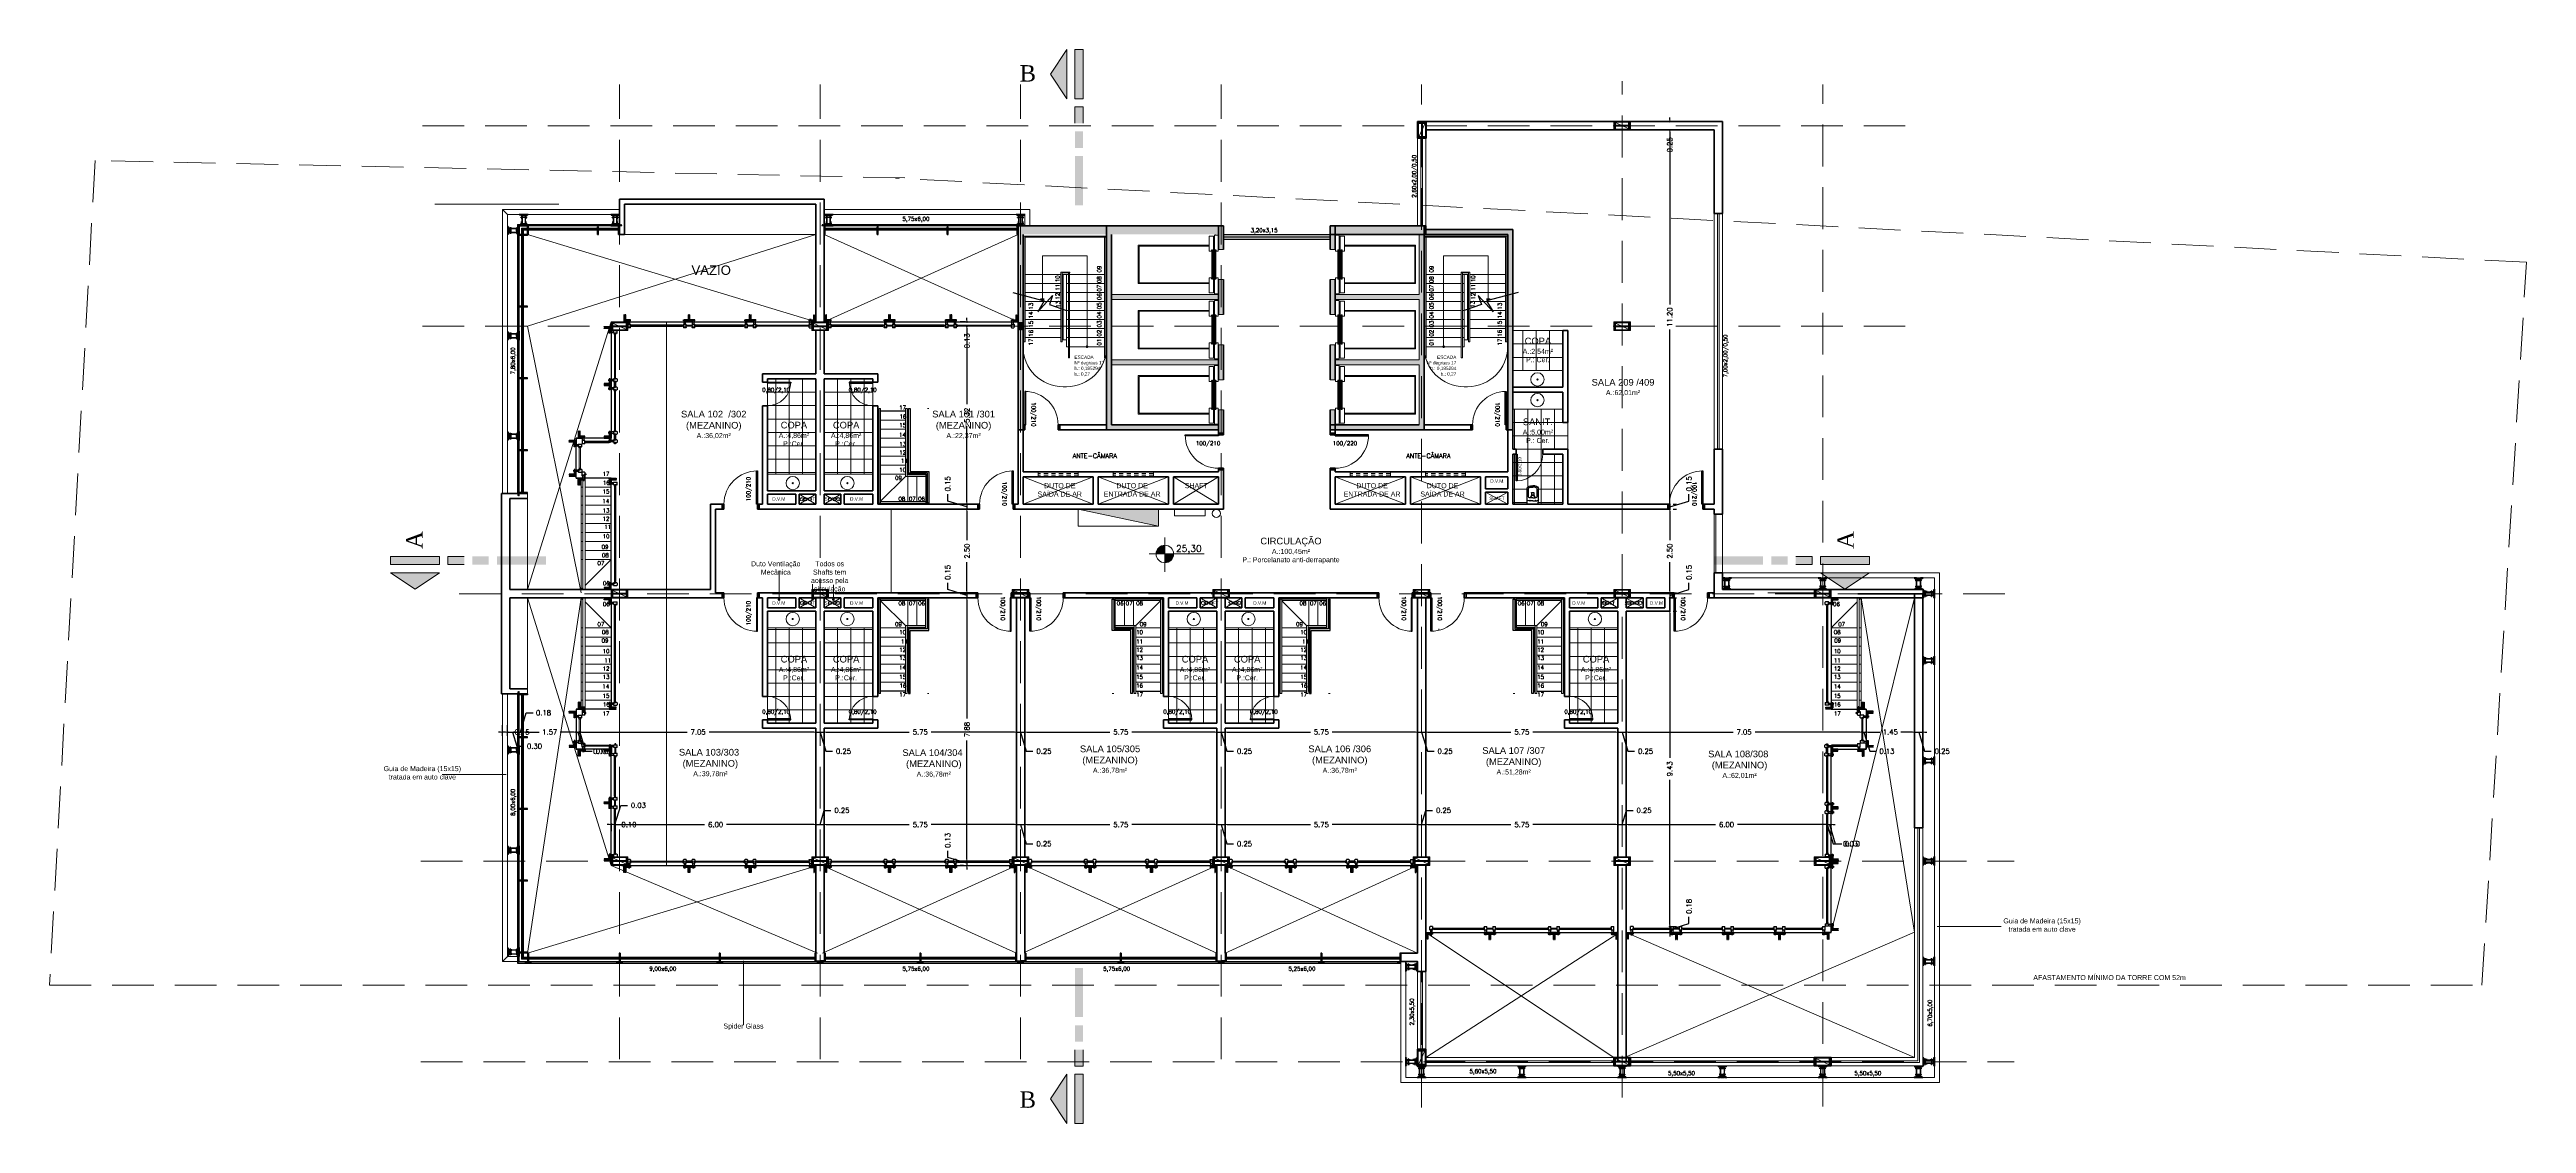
# Model space of a CAD drawing. Header units: millimetres. Extents: x 705 to 840, y 133 to 501.
# Drawn here: x 712.1 to 786.2, y 177.1 to 209.3 of the extents above; entities that cross this region are included whole.
import ezdxf

# ---------------------------------------------------------------- set-up
doc = ezdxf.new("R2010")
doc.units = ezdxf.units.MM
doc.header["$LTSCALE"] = 10
for name, pattern in [('ACAD_ISO03W100', [30, 12, -18]), ('BORDERX2', [3.5, 1, -0.5, 1, -0.5, 0, -0.5]), ('DASHDOT', [25.4, 12.7, -6.35, 0, -6.35]), ('DASHED2', [0.375, 0.25, -0.125]), ('HIDDEN2', [0.1875, 0.125, -0.0625])]:
    doc.linetypes.add(name, pattern=pattern)
doc.layers.get('0').update_dxf_attribs({"color": 90})
for name, color, linetype in [('ACCESORIO', 90, 'Continuous'), ('EJE', 5, 'ACAD_ISO03W100'), ('ESCALERA', 90, 'Continuous'), ('VIDRO', 140, 'Continuous')]:
    doc.layers.add(name, color=color, linetype=linetype)
for name, color, linetype, lineweight in [('CINZA', 252, 'Continuous', 13), ('cinza 03', 252, 'Continuous', 13), ('COTA', 90, 'Continuous', 9), ('DIMS', 90, 'Continuous', 9), ('HACHT', 90, 'Continuous', 9), ('HID', 16, 'Continuous', 20), ('LIFTELE', 16, 'Continuous', 20), ('linha estutura', 252, 'Continuous', 13), ('PAREDES', 50, 'Continuous', 50), ('PAREDES 2', 50, 'Continuous', 50), ('Pilares', 16, 'Continuous', 20), ('pn 02', 16, 'Continuous', 20), ('PN-01', 90, 'Continuous', 13), ('PN-03', 180, 'Continuous', 30), ('PN02', 16, 'Continuous', 20), ('recuos', 16, 'Continuous', 20), ('TEXT', 16, 'Continuous', 20), ('texto', 16, 'Continuous', 20), ('WALLS', 90, 'Continuous', 15)]:
    doc.layers.add(name, color=color, linetype=linetype, lineweight=lineweight)
doc.styles.add('REGUA60', font='cityb___.ttf', dxfattribs={"width": 1.4})
doc.styles.get("Standard").update_dxf_attribs({"font": 'simplex.shx'})
doc.dimstyles.new('1-100', dxfattribs={"dimtxt": 0.15, "dimasz": 0.06, "dimexe": 0.2, "dimexo": 0.1, "dimgap": 0.1, "dimtad": 0, "dimzin": 0, "dimdsep": 46, "dimtxsty": 'Standard', "dimblk": 'DOT', "dimcen": 0.09, "dimclrd": 90, "dimclre": 90, "dimclrt": 16, "dimadec": 0, "dimazin": 0, "dimtfac": 1, "dimtofl": 0, "dimtmove": 0, "dimatfit": 3, "dimldrblk": 'DOT', "dimfxl": 0, "dimtolj": 1, "dimtzin": 0, "dimarcsym": 0})

# ---------------------------------------------------------------- blocks, each defined once
blk = doc.blocks.new('LIFTPLAN')
at = {"layer": 'LIFTELE', "color": 7, "linetype": 'Continuous'}
for p, q in [((-575, 0), (-575, 2125)), ((-575, 2125), (575, 2125)), ((-550, 0), (-550, 2100)), ((-550, 2100), (550, 2100)), ((550, 0), (550, 2100)), ((575, 0), (575, 2125)), ((-850, 0), (-400, 0)), ((-850, -130), (-850, 0)), ((-400, 0), (-400, -69)), ((400, 0), (850, 0)), ((400, -69), (400, 0)), ((850, 0), (850, -130)), ((-875, -180), (-900, -180)), ((875, -160), (-875, -160)), ((-875, -160), (-875, -269)), ((-875, -269), (-400, -269)), ((850, -130), (-850, -130)), ((-2, -75), (-439, -75)), ((-439, -75), (-439, -100)), ((-439, -100), (-2, -100)), ((-439, -170), (-2, -170)), ((-439, -200), (-439, -170)), ((-2, -200), (-439, -200)), ((-400, -69), (-432, -69)), ((-400, -206), (-432, -206)), ((-400, -269), (-400, -206)), ((-2, -100), (-2, -75)), ((-2, -170), (-2, -200)), ((2, -75), (439, -75)), ((2, -100), (2, -75)), ((439, -100), (2, -100)), ((439, -170), (2, -170)), ((2, -170), (2, -200)), ((2, -200), (439, -200)), ((432, -69), (400, -69)), ((400, -206), (400, -269)), ((432, -206), (400, -206)), ((400, -269), (875, -269)), ((439, -75), (439, -100)), ((439, -200), (439, -170)), ((875, -269), (875, -160)), ((900, -180), (875, -180))]:
    blk.add_line(p, q, dxfattribs=at)
blk = doc.blocks.new('BLO253')
blk.add_lwpolyline([(39.6, 2, -0.4142136), (40.6, 1, 0.4142136), (41.6, 0), (91.5, 0, 0.4142136), (92.5, 1), (92.5, 4, 0.4142136), (91.5, 5), (49.6, 5, -0.4142136), (44.6, 10), (44.6, 89, 0.4142136), (43.6, 90), (41.6, 90, 0.4142136), (40.6, 89), (40.6, 6.5, -0.4142136), (39.1, 5), (-39.1, 5, -0.4142136), (-40.6, 6.5), (-40.6, 89, 0.4142136), (-41.6, 90), (-43.6, 90, 0.4142136), (-44.6, 89), (-44.6, 10, -0.4142136), (-49.6, 5), (-91.5, 5, 0.4142136), (-92.5, 4), (-92.5, 1, 0.4142136), (-91.5, 0), (-41.6, 0, 0.4142136), (-40.6, 1, -0.4142136), (-39.6, 2)], format="xyb", close=True)
blk = doc.blocks.new('CAB-BUL')
for p, q in [((-6, 11), (6, 11)), ((-4, 2), (-4, 9)), ((-4, 1), (-4, 2)), ((4, 2), (4, 9)), ((4, 1), (4, 2))]:
    blk.add_line(p, q)
blk.add_lwpolyline([(-9, 1), (9, 1), (9, 0), (-9, 0)], close=True)
blk.add_lwpolyline([(8, 9, 0.888889), (4, 9, 0.50025), (-4, 9, 0.88987), (-8, 9), (-8, 2), (8, 2)], format="xyb", close=True)
blk = doc.blocks.new('TUERCA')
for p, q in [((-7, -2), (7, -2)), ((7, -10), (-7, -10)), ((-5, -11), (3, -10)), ((-5, -12), (4, -11)), ((-5, -13), (4, -12)), ((-5, -14), (4, -13)), ((-5, -16), (4, -14)), ((-4, -8), (-4, -3)), ((-3, -16), (4, -16)), ((4, -3), (4, -8))]:
    blk.add_line(p, q)
blk.add_lwpolyline([(-9, 0), (9, 0), (9, -2), (-9, -2)], close=True)
blk.add_lwpolyline([(-4, -8, -0.666895), (-9, -8), (-9, -3, -0.666895), (-4, -3, -0.349005), (4, -3, -0.666667), (9, -3), (9, -8, -0.666667), (4, -8, -0.349005)], format="xyb", close=True)
blk.add_lwpolyline([(-4, -10), (-3, -10), (-5, -11), (-3, -11), (-5, -12), (-3, -12), (-5, -13), (-3, -14), (-5, -14), (-3, -15), (-5, -16), (-3, -16), (3, -16), (4, -16), (3, -15), (4, -14), (3, -14), (4, -13), (3, -13), (4, -12), (3, -11), (4, -11), (3, -10), (4, -10)])
blk = doc.blocks.new('fixação madeira')
at = {"layer": 'ACCESORIO'}
for p, q in [((-0.052, -0.063), (-0.05, -0.076)), ((-0.052, -0.251), (-0.05, -0.264)), ((-0.05, -0.063), (-0.048, -0.076)), ((-0.05, -0.251), (-0.048, -0.264)), ((-0.048, -0.063), (-0.047, -0.076)), ((-0.048, -0.251), (-0.047, -0.264)), ((-0.047, -0.063), (-0.045, -0.076)), ((-0.047, -0.251), (-0.045, -0.264)), ((-0.045, -0.063), (-0.043, -0.076)), ((-0.045, -0.251), (-0.043, -0.264)), ((-0.043, -0.063), (-0.041, -0.076)), ((-0.043, -0.251), (-0.041, -0.264)), ((-0.041, -0.063), (-0.039, -0.076)), ((-0.041, -0.251), (-0.039, -0.264)), ((-0.039, -0.063), (-0.038, -0.076)), ((-0.039, -0.251), (-0.038, -0.264)), ((-0.038, -0.063), (-0.036, -0.076)), ((-0.038, -0.251), (-0.036, -0.264)), ((-0.036, -0.063), (-0.034, -0.076)), ((-0.036, -0.251), (-0.034, -0.264)), ((-0.034, -0.063), (-0.032, -0.076)), ((-0.034, -0.251), (-0.032, -0.264)), ((-0.032, -0.063), (-0.03, -0.076)), ((-0.032, -0.251), (-0.03, -0.264)), ((-0.03, -0.063), (-0.029, -0.076)), ((-0.03, -0.251), (-0.029, -0.264)), ((-0.029, -0.063), (-0.027, -0.076)), ((-0.029, -0.251), (-0.027, -0.264)), ((-0.027, -0.063), (-0.025, -0.076)), ((-0.027, -0.251), (-0.025, -0.264)), ((-0.025, -0.063), (-0.023, -0.076)), ((-0.025, -0.251), (-0.023, -0.264)), ((-0.023, -0.063), (-0.021, -0.076)), ((-0.023, -0.251), (-0.021, -0.264)), ((-0.021, -0.063), (-0.02, -0.076)), ((-0.021, -0.251), (-0.02, -0.264)), ((-0.02, -0.063), (-0.018, -0.076)), ((-0.02, -0.251), (-0.018, -0.264)), ((-0.018, -0.063), (-0.016, -0.076)), ((-0.018, -0.251), (-0.016, -0.264)), ((-0.016, -0.063), (-0.014, -0.076)), ((-0.016, -0.251), (-0.014, -0.264)), ((-0.014, -0.063), (-0.012, -0.076)), ((-0.014, -0.251), (-0.012, -0.264)), ((-0.012, -0.076), (-0.012, -0.063)), ((-0.012, -0.264), (-0.012, -0.251))]:
    blk.add_line(p, q, dxfattribs=at)
for points in [[(-0.06, -0.034), (0.057, -0.034), (0.057, -0.308), (-0.06, -0.308)], [(-0.052, -0.042), (0.049, -0.042), (0.049, -0.3), (-0.052, -0.3)]]:
    blk.add_lwpolyline(points, close=True, dxfattribs=at)
for points in [[(0.049, -0.063), (-0.014, -0.063), (-0.015, -0.066), (-0.016, -0.063), (-0.017, -0.066), (-0.018, -0.063), (-0.018, -0.066), (-0.02, -0.063), (-0.02, -0.066), (-0.021, -0.063), (-0.022, -0.066), (-0.023, -0.063), (-0.024, -0.066), (-0.025, -0.063), (-0.026, -0.066), (-0.027, -0.063), (-0.027, -0.066), (-0.029, -0.063), (-0.029, -0.066), (-0.03, -0.063), (-0.031, -0.066), (-0.032, -0.063), (-0.033, -0.066), (-0.034, -0.063), (-0.035, -0.066), (-0.036, -0.063), (-0.036, -0.066), (-0.038, -0.063), (-0.038, -0.066), (-0.039, -0.063), (-0.04, -0.066), (-0.041, -0.063), (-0.042, -0.066), (-0.043, -0.063), (-0.044, -0.066), (-0.045, -0.063), (-0.045, -0.066), (-0.047, -0.063), (-0.047, -0.066), (-0.048, -0.063), (-0.049, -0.066), (-0.05, -0.063), (-0.051, -0.066), (-0.052, -0.063)], [(-0.052, -0.076), (-0.051, -0.074), (-0.05, -0.076), (-0.05, -0.074), (-0.048, -0.076), (-0.048, -0.074), (-0.047, -0.076), (-0.046, -0.074), (-0.045, -0.076), (-0.044, -0.074), (-0.043, -0.076), (-0.042, -0.074), (-0.041, -0.076), (-0.041, -0.074), (-0.039, -0.076), (-0.039, -0.074), (-0.038, -0.076), (-0.037, -0.074), (-0.036, -0.076), (-0.035, -0.074), (-0.034, -0.076), (-0.033, -0.074), (-0.032, -0.076), (-0.032, -0.074), (-0.03, -0.076), (-0.03, -0.074), (-0.029, -0.076), (-0.028, -0.074), (-0.027, -0.076), (-0.026, -0.074), (-0.025, -0.076), (-0.024, -0.074), (-0.023, -0.076), (-0.023, -0.074), (-0.021, -0.076), (-0.021, -0.074), (-0.02, -0.076), (-0.019, -0.074), (-0.018, -0.076), (-0.017, -0.074), (-0.016, -0.076), (-0.015, -0.074), (-0.014, -0.076), (-0.014, -0.074), (-0.012, -0.076), (0.049, -0.076)], [(0.049, -0.251), (-0.014, -0.251), (-0.015, -0.253), (-0.016, -0.251), (-0.017, -0.253), (-0.018, -0.251), (-0.018, -0.253), (-0.02, -0.251), (-0.02, -0.253), (-0.021, -0.251), (-0.022, -0.253), (-0.023, -0.251), (-0.024, -0.253), (-0.025, -0.251), (-0.026, -0.253), (-0.027, -0.251), (-0.027, -0.253), (-0.029, -0.251), (-0.029, -0.253), (-0.03, -0.251), (-0.031, -0.253), (-0.032, -0.251), (-0.033, -0.253), (-0.034, -0.251), (-0.035, -0.253), (-0.036, -0.251), (-0.036, -0.253), (-0.038, -0.251), (-0.038, -0.253), (-0.039, -0.251), (-0.04, -0.253), (-0.041, -0.251), (-0.042, -0.253), (-0.043, -0.251), (-0.044, -0.253), (-0.045, -0.251), (-0.045, -0.253), (-0.047, -0.251), (-0.047, -0.253), (-0.048, -0.251), (-0.049, -0.253), (-0.05, -0.251), (-0.051, -0.253), (-0.052, -0.251)], [(-0.052, -0.264), (-0.051, -0.262), (-0.05, -0.264), (-0.05, -0.262), (-0.048, -0.264), (-0.048, -0.262), (-0.047, -0.264), (-0.046, -0.262), (-0.045, -0.264), (-0.044, -0.262), (-0.043, -0.264), (-0.042, -0.262), (-0.041, -0.264), (-0.041, -0.262), (-0.039, -0.264), (-0.039, -0.262), (-0.038, -0.264), (-0.037, -0.262), (-0.036, -0.264), (-0.035, -0.262), (-0.034, -0.264), (-0.033, -0.262), (-0.032, -0.264), (-0.032, -0.262), (-0.03, -0.264), (-0.03, -0.262), (-0.029, -0.264), (-0.028, -0.262), (-0.027, -0.264), (-0.026, -0.262), (-0.025, -0.264), (-0.024, -0.262), (-0.023, -0.264), (-0.023, -0.262), (-0.021, -0.264), (-0.021, -0.262), (-0.02, -0.264), (-0.019, -0.262), (-0.018, -0.264), (-0.017, -0.262), (-0.016, -0.264), (-0.015, -0.262), (-0.014, -0.264), (-0.014, -0.262), (-0.012, -0.264), (0.049, -0.264)]]:
    blk.add_lwpolyline(points, dxfattribs=at)
at = {"layer": 'ACCESORIO', "xscale": 0.001440000000002328, "yscale": 0.001440000000002328, "zscale": 0.00144, "rotation": 180}
blk.add_blockref('BLO253', (-0.001, 0.001), dxfattribs=at)
at = {"layer": 'ACCESORIO', "xscale": -0.001440000000002328, "yscale": 0.001440000000002328, "zscale": 0.00144}
blk.add_blockref('BLO253', (-0.001, -0.345), dxfattribs=at)
at = {"layer": 'ACCESORIO', "linetype": 'Continuous', "xscale": 0.001440000000002328, "yscale": 0.001440000000002328, "zscale": 0.00144}
for name, p, rotation in [('CAB-BUL', (-0.105, -0.006), 180), ('TUERCA', (-0.066, -0.07), 270), ('CAB-BUL', (0.063, -0.07), 270), ('CAB-BUL', (0.063, -0.258), 270), ('CAB-BUL', (0.1, -0.006), 180)]:
    blk.add_blockref(name, p, dxfattribs=dict(at, rotation=rotation))
at = {"layer": 'ACCESORIO', "linetype": 'Continuous', "xscale": -0.001440000000002328, "yscale": 0.001440000000002328, "zscale": 0.00144}
for p in [(-0.105, -0.338), (0.1, -0.338)]:
    blk.add_blockref('CAB-BUL', p, dxfattribs=at)
at = {"layer": 'ACCESORIO', "color": 252, "linetype": 'Continuous', "xscale": 0.001440000000002328, "yscale": 0.001440000000002328, "zscale": 0.00144, "rotation": 270}
blk.add_blockref('TUERCA', (-0.066, -0.258), dxfattribs=at)
blk = doc.blocks.new('peitoril1')
at = {"layer": 'EJE', "linetype": 'BORDERX2', "ltscale": 0.001}
for points in [[(0.017, -0.032), (-0.01, -0.032)], [(-0.01, -0.058), (0.017, -0.058)]]:
    blk.add_lwpolyline(points, dxfattribs=at)
for centre in [(-0.127, -0.046), (0.128, -0.046)]:
    blk.add_circle(centre, 0.00762, dxfattribs=at)
at = {"layer": 'ESCALERA'}
for p, q in [((-0.087, 0.129), (0.087, 0.129)), ((0.087, 0.098), (-0.087, 0.098))]:
    blk.add_line(p, q, dxfattribs=at)
for points in [[(-0.167, 0.129), (-0.202, 0.129), (-0.202, 0.098), (-0.167, 0.098)], [(-0.166, 0.17), (-0.16, 0.176)], [(-0.166, 0.17), (-0.166, 0.129)], [(-0.166, 0.099), (-0.166, 0.073), (-0.135, 0.073)], [(-0.166, 0.073), (-0.087, 0.073), (-0.087, 0.098)], [(-0.16, 0.176), (-0.135, 0.176)], [(-0.149, 0.059), (-0.149, -0.032)], [(-0.135, 0.176), (-0.093, 0.176)], [(-0.104, 0.059), (-0.104, -0.032)], [(0.104, 0), (-0.104, 0)], [(-0.093, 0.176), (-0.087, 0.17)], [(-0.087, 0.129), (-0.087, 0.17)], [(0.087, 0.17), (0.093, 0.176)], [(0.087, 0.17), (0.087, 0.129)], [(0.087, 0.073), (0.167, 0.073), (0.167, 0.098)], [(0.087, 0.098), (0.087, 0.073), (0.119, 0.073)], [(0.093, 0.176), (0.119, 0.176)], [(0.104, 0.059), (0.104, -0.032)], [(0.119, 0.176), (0.161, 0.176)], [(0.149, 0.059), (0.149, -0.032)], [(0.161, 0.176), (0.167, 0.17)], [(0.167, 0.129), (0.167, 0.17)], [(0.167, 0.129), (0.202, 0.129), (0.202, 0.098), (0.167, 0.098)], [(-0.149, -0.032), (-0.167, -0.032), (-0.167, -0.058), (-0.149, -0.058)], [(-0.104, -0.058), (-0.104, -0.071), (-0.149, -0.071), (-0.149, -0.058)], [(-0.026, -0.032), (-0.104, -0.032)], [(-0.104, -0.058), (-0.026, -0.058)], [(0.017, -0.008), (-0.01, -0.008)], [(0.017, -0.092), (-0.01, -0.092)], [(0.017, -0.202), (-0.01, -0.202)], [(0.104, -0.032), (0.033, -0.032)], [(0.033, -0.058), (0.105, -0.058)], [(0.149, -0.058), (0.149, -0.071), (0.105, -0.071), (0.105, -0.058)], [(0.149, -0.032), (0.167, -0.032), (0.167, -0.058), (0.149, -0.058)]]:
    blk.add_lwpolyline(points, dxfattribs=at)
for points in [[(-0.01, -0.21), (-0.01, 0), (-0.026, 0), (-0.026, -0.21)], [(0.033, -0.21), (0.033, 0), (0.017, 0), (0.017, -0.21)]]:
    blk.add_lwpolyline(points, close=True, dxfattribs=at)
for centre, radius, start, end in [((-0.177, 0.114), 0.0183, 303.72209, 56.31974), ((-0.172, 0.049), 0.0247, 22.75933, 77.25422), ((-0.081, 0.048), 0.0255, 102.75786, 156.01807), ((-0.077, 0.114), 0.0183, 123.68026, 236.27791), ((0.077, 0.114), 0.0183, 303.72209, 56.31974), ((0.082, 0.049), 0.0247, 22.75933, 77.25422), ((0.172, 0.048), 0.0255, 102.75786, 156.01807), ((0.177, 0.114), 0.0183, 123.68026, 236.27791), ((-0.155, -0.045), 0.0142, 296.14306, 64.11189), ((-0.098, -0.045), 0.0142, 115.27402, 244.67646), ((0.098, -0.045), 0.0142, 296.14306, 64.11189), ((0.155, -0.045), 0.0142, 115.27402, 244.67646)]:
    blk.add_arc(centre, radius, start, end, dxfattribs=at)
blk = doc.blocks.new('VASO')
at = {"layer": 'PN-03', "color": 0}
for p, q in [((-0.513, -0.061), (-0.513, 0.098)), ((-0.508, 0.103), (-0.363, 0.109)), ((-0.413, -0.061), (-0.413, 0.059)), ((-0.363, 0.109), (-0.063, 0.109)), ((-0.323, -0.061), (-0.323, 0.009)), ((-0.299, 0.004), (-0.299, 0.011)), ((-0.255, -0.024), (-0.299, 0.004)), ((-0.263, 0.069), (-0.063, 0.069)), ((-0.003, 0.009), (-0.003, -0.061)), ((0.037, 0.009), (0.037, -0.061)), ((-0.513, -0.061), (-0.513, -0.219)), ((-0.508, -0.224), (-0.363, -0.231)), ((-0.413, -0.061), (-0.413, -0.181)), ((-0.363, -0.231), (-0.063, -0.231)), ((-0.323, -0.061), (-0.323, -0.131)), ((-0.255, -0.097), (-0.299, -0.125)), ((-0.299, -0.125), (-0.299, -0.132)), ((-0.263, -0.191), (-0.063, -0.191)), ((-0.253, -0.061), (-0.253, -0.031)), ((-0.238, -0.042), (-0.253, -0.041)), ((-0.253, -0.061), (-0.253, -0.09)), ((-0.238, -0.079), (-0.253, -0.08)), ((-0.183, -0.026), (-0.248, -0.026)), ((-0.183, -0.095), (-0.248, -0.095)), ((-0.003, -0.131), (-0.003, -0.061)), ((0.037, -0.131), (0.037, -0.061))]:
    blk.add_line(p, q, dxfattribs=at)
for points in [[(-0.402, 0.03, 0.139889), (-0.404, 0.03, 0.107118), (-0.405, 0.028, 0.079812), (-0.406, 0.026, 0.067459), (-0.406, 0.024, 0.067459), (-0.406, 0.021, 0.079812), (-0.405, 0.019, 0.107118), (-0.404, 0.018, 0.139889), (-0.402, 0.017, 0.139889), (-0.4, 0.018, 0.107118), (-0.399, 0.019, 0.079812), (-0.398, 0.021, 0.067459), (-0.398, 0.024, 0.067459), (-0.398, 0.026, 0.079812), (-0.399, 0.028, 0.107118), (-0.4, 0.03, 0.139889)], [(-0.402, -0.151, -0.139889), (-0.404, -0.151, -0.107118), (-0.405, -0.149, -0.079812), (-0.406, -0.147, -0.067459), (-0.406, -0.145, -0.067459), (-0.406, -0.142, -0.079812), (-0.405, -0.14, -0.107118), (-0.404, -0.139, -0.139889), (-0.402, -0.138, -0.139889), (-0.4, -0.139, -0.107118), (-0.399, -0.14, -0.079812), (-0.398, -0.142, -0.067459), (-0.398, -0.145, -0.067459), (-0.398, -0.147, -0.079812), (-0.399, -0.149, -0.107118), (-0.4, -0.151, -0.139889)]]:
    blk.add_lwpolyline(points, format="xyb", close=True, dxfattribs=at)
for centre, radius, start, end in [((-0.508, 0.098), 0.005, 92.52689, 180), ((-0.363, 0.059), 0.05, 90, 180), ((-0.263, 0.009), 0.06, 90, 180), ((-0.063, 0.009), 0.1, 0, 90), ((-0.063, 0.009), 0.06, 0, 90), ((-0.508, -0.219), 0.005, 180, 267.47311), ((-0.363, -0.181), 0.05, 180, 270), ((-0.263, -0.131), 0.06, 180, 270), ((-0.248, -0.031), 0.005, 90, 180), ((-0.248, -0.09), 0.005, 180, 270), ((-0.239, -0.049), 0.0067, 14.1141, 81.87895), ((-0.239, -0.072), 0.0067, 278.12105, 345.8859), ((-0.284, -0.065), 0.055, 4.68496, 19.1599), ((-0.284, -0.056), 0.055, 340.8401, 355.31504), ((-0.185, 0.009), 0.0347, 272.82366, 292.69005), ((-0.185, -0.13), 0.0347, 67.30995, 87.17634), ((-0.169, -0.028), 0.005, 13.94246, 112.69005), ((-0.169, -0.093), 0.005, 247.30995, 346.05754), ((-0.275, -0.062), 0.116, 0.91585, 18.02033), ((-0.275, -0.059), 0.116, 341.97967, 359.08415), ((-0.063, -0.131), 0.06, 270, 0), ((-0.063, -0.131), 0.1, 270, 0)]:
    blk.add_arc(centre, radius, start, end, dxfattribs=at)
blk = doc.blocks.new('SPIDER')
at = {"layer": 'HACHT'}
blk.add_line((-0.289, -0.009), (-0.289, 0.009), dxfattribs=at)
at = {"layer": 'PN-01'}
for p, q in [((-0.264, 0.063), (-0.304, 0.063)), ((-0.293, 0.067), (-0.299, 0.07)), ((-0.294, 0.066), (-0.299, 0.069)), ((-0.264, 0.064), (-0.299, 0.064)), ((-0.264, 0.062), (-0.299, 0.062)), ((-0.294, 0.06), (-0.299, 0.058)), ((-0.293, 0.059), (-0.299, 0.056)), ((-0.264, 0.064), (-0.298, 0.064)), ((-0.289, 0.066), (-0.294, 0.066)), ((-0.289, 0.06), (-0.294, 0.06)), ((-0.289, 0.067), (-0.293, 0.067)), ((-0.289, 0.059), (-0.293, 0.059)), ((-0.283, 0.079), (-0.289, 0.079)), ((-0.283, 0.048), (-0.289, 0.048)), ((-0.228, 0.009), (-0.289, 0.009)), ((-0.279, 0.072), (-0.283, 0.079)), ((-0.279, 0.055), (-0.283, 0.048)), ((-0.27, 0.072), (-0.279, 0.072)), ((-0.27, 0.055), (-0.279, 0.055)), ((-0.264, 0.089), (-0.27, 0.089)), ((-0.27, 0.089), (-0.27, 0.009)), ((-0.264, 0.078), (-0.27, 0.078)), ((-0.264, 0.048), (-0.27, 0.048)), ((-0.264, 0.034), (-0.27, 0.034)), ((-0.264, 0.089), (-0.264, 0.009)), ((-0.258, 0.072), (-0.264, 0.076)), ((-0.258, 0.055), (-0.264, 0.051)), ((-0.262, 0.074), (-0.262, 0.052)), ((-0.261, 0.074), (-0.261, 0.053)), ((-0.26, 0.073), (-0.26, 0.053)), ((-0.258, 0.089), (-0.252, 0.089)), ((-0.258, 0.089), (-0.258, 0.08)), ((-0.258, 0.08), (-0.258, 0.047)), ((-0.258, 0.047), (-0.258, 0.009)), ((-0.258, 0.034), (-0.252, 0.034)), ((-0.252, 0.089), (-0.252, 0.009)), ((-0.264, -0.063), (-0.304, -0.063)), ((-0.293, -0.059), (-0.299, -0.056)), ((-0.294, -0.06), (-0.299, -0.058)), ((-0.264, -0.062), (-0.299, -0.062)), ((-0.264, -0.064), (-0.299, -0.064)), ((-0.294, -0.066), (-0.299, -0.069)), ((-0.293, -0.067), (-0.299, -0.07)), ((-0.264, -0.064), (-0.298, -0.064)), ((-0.289, -0.06), (-0.294, -0.06)), ((-0.289, -0.066), (-0.294, -0.066)), ((-0.289, -0.059), (-0.293, -0.059)), ((-0.289, -0.067), (-0.293, -0.067)), ((-0.228, -0.009), (-0.289, -0.009)), ((-0.283, -0.048), (-0.289, -0.048)), ((-0.283, -0.079), (-0.289, -0.079)), ((-0.279, -0.055), (-0.283, -0.048)), ((-0.279, -0.072), (-0.283, -0.079)), ((-0.27, -0.055), (-0.279, -0.055)), ((-0.27, -0.072), (-0.279, -0.072)), ((-0.27, -0.089), (-0.27, -0.009)), ((-0.264, -0.034), (-0.27, -0.034)), ((-0.264, -0.048), (-0.27, -0.048)), ((-0.264, -0.078), (-0.27, -0.078)), ((-0.264, -0.089), (-0.27, -0.089)), ((-0.264, -0.089), (-0.264, -0.009)), ((-0.258, -0.055), (-0.264, -0.051)), ((-0.258, -0.072), (-0.264, -0.076)), ((-0.262, -0.074), (-0.262, -0.052)), ((-0.261, -0.074), (-0.261, -0.053)), ((-0.26, -0.073), (-0.26, -0.053)), ((-0.258, -0.047), (-0.258, -0.009)), ((-0.258, -0.034), (-0.252, -0.034)), ((-0.258, -0.08), (-0.258, -0.047)), ((-0.258, -0.089), (-0.258, -0.08)), ((-0.258, -0.089), (-0.252, -0.089)), ((-0.252, -0.089), (-0.252, -0.009))]:
    blk.add_line(p, q, dxfattribs=at)
at = {"layer": 'PN-03'}
for p, q in [((-0.228, -0.015), (-0.228, 0.015)), ((0, 0.015), (-0.228, 0.015)), ((0, -0.015), (0, 0.015)), ((0, -0.015), (-0.228, -0.015))]:
    blk.add_line(p, q, dxfattribs=at)
blk = doc.blocks.new('_DOT')
at = {"color": 0, "linetype": 'ByBlock'}
blk.add_line((-0.5, 0), (-1, 0), dxfattribs=at)
at = {"color": 0, "linetype": 'ByBlock', "const_width": 0.5}
blk.add_lwpolyline([(-0.25, 0, 1), (0.25, 0, 1)], format="xyb", close=True, dxfattribs=at)
blk = doc.blocks.new('*D60')
at = {"layer": 'linha estutura', "color": 90, "lineweight": -2}
for p, q in [((728.881, 186.087), (728.821, 186.087)), ((728.941, 186.116), (728.941, 185.887)), ((729.039, 186.116), (729.039, 185.887)), ((729.099, 186.087), (729.159, 186.087))]:
    blk.add_line(p, q, dxfattribs=at)
at = {"layer": 'linha estutura', "color": 90, "lineweight": -2, "xscale": 0.06, "yscale": 0.06, "zscale": 0.06}
blk.add_blockref('_DOT', (728.941, 186.087), dxfattribs=at)
at = {"layer": 'linha estutura', "color": 90, "lineweight": -2, "xscale": 0.06, "yscale": 0.06, "zscale": 0.06, "rotation": 180}
blk.add_blockref('_DOT', (729.039, 186.087), dxfattribs=at)
at = {"layer": 'linha estutura', "color": 16, "insert": (729.474, 186.087), "char_height": 0.15, "attachment_point": 5}
blk.add_mtext('\\A1;0.10', dxfattribs=at)
blk = doc.blocks.new('*D61')
at = {"layer": 'linha estutura', "color": 90, "lineweight": -2}
for p, q in [((728.979, 186.087), (728.919, 186.087)), ((729.039, 186.116), (729.039, 185.887)), ((729.039, 186.087), (729.07, 186.087)), ((729.054, 186.087), (729.227, 186.662)), ((729.07, 186.187), (729.07, 186.287)), ((729.13, 186.087), (729.19, 186.087)), ((729.227, 186.662), (729.427, 186.662))]:
    blk.add_line(p, q, dxfattribs=at)
at = {"layer": 'linha estutura', "color": 90, "lineweight": -2, "xscale": 0.06, "yscale": 0.06, "zscale": 0.06}
blk.add_blockref('_DOT', (729.039, 186.087), dxfattribs=at)
at = {"layer": 'linha estutura', "color": 90, "lineweight": -2, "xscale": 0.06, "yscale": 0.06, "zscale": 0.06, "rotation": 180}
blk.add_blockref('_DOT', (729.07, 186.087), dxfattribs=at)
at = {"layer": 'linha estutura', "color": 16, "insert": (729.756, 186.662), "char_height": 0.15, "attachment_point": 5}
blk.add_mtext('\\A1;0.03', dxfattribs=at)
blk = doc.blocks.new('*D62')
at = {"layer": 'linha estutura', "color": 90, "lineweight": -2}
for p, q in [((729.07, 186.187), (729.07, 186.287)), ((729.13, 186.087), (731.739, 186.087)), ((735.006, 186.087), (732.396, 186.087)), ((735.066, 186.187), (735.066, 186.287))]:
    blk.add_line(p, q, dxfattribs=at)
at = {"layer": 'linha estutura', "color": 90, "lineweight": -2, "xscale": 0.06, "yscale": 0.06, "zscale": 0.06, "rotation": 180}
blk.add_blockref('_DOT', (729.07, 186.087), dxfattribs=at)
at = {"layer": 'linha estutura', "color": 90, "lineweight": -2, "xscale": 0.06, "yscale": 0.06, "zscale": 0.06}
blk.add_blockref('_DOT', (735.066, 186.087), dxfattribs=at)
at = {"layer": 'linha estutura', "color": 16, "insert": (732.068, 186.087), "char_height": 0.15, "attachment_point": 5}
blk.add_mtext('\\A1;6.00', dxfattribs=at)
blk = doc.blocks.new('*D63')
at = {"layer": 'linha estutura', "color": 90, "lineweight": -2}
for p, q in [((735.006, 186.087), (734.946, 186.087)), ((735.066, 186.187), (735.066, 186.287)), ((735.066, 186.087), (735.316, 186.087)), ((735.191, 186.087), (735.318, 186.512)), ((735.316, 186.187), (735.316, 186.287)), ((735.318, 186.512), (735.518, 186.512)), ((735.376, 186.087), (735.436, 186.087))]:
    blk.add_line(p, q, dxfattribs=at)
at = {"layer": 'linha estutura', "color": 90, "lineweight": -2, "xscale": 0.06, "yscale": 0.06, "zscale": 0.06}
blk.add_blockref('_DOT', (735.066, 186.087), dxfattribs=at)
at = {"layer": 'linha estutura', "color": 90, "lineweight": -2, "xscale": 0.06, "yscale": 0.06, "zscale": 0.06, "rotation": 180}
blk.add_blockref('_DOT', (735.316, 186.087), dxfattribs=at)
at = {"layer": 'linha estutura', "color": 16, "insert": (735.847, 186.512), "char_height": 0.15, "attachment_point": 5}
blk.add_mtext('\\A1;0.25', dxfattribs=at)
blk = doc.blocks.new('*D64')
at = {"layer": 'linha estutura', "color": 90, "lineweight": -2}
for p, q in [((735.316, 186.187), (735.316, 186.287)), ((735.376, 186.087), (737.862, 186.087)), ((741.006, 186.087), (738.519, 186.087)), ((741.066, 185.987), (741.066, 185.887))]:
    blk.add_line(p, q, dxfattribs=at)
at = {"layer": 'linha estutura', "color": 90, "lineweight": -2, "xscale": 0.06, "yscale": 0.06, "zscale": 0.06, "rotation": 180}
blk.add_blockref('_DOT', (735.316, 186.087), dxfattribs=at)
at = {"layer": 'linha estutura', "color": 90, "lineweight": -2, "xscale": 0.06, "yscale": 0.06, "zscale": 0.06}
blk.add_blockref('_DOT', (741.066, 186.087), dxfattribs=at)
at = {"layer": 'linha estutura', "color": 16, "insert": (738.191, 186.087), "char_height": 0.15, "attachment_point": 5}
blk.add_mtext('\\A1;5.75', dxfattribs=at)
blk = doc.blocks.new('*D65')
at = {"layer": 'linha estutura', "color": 90, "lineweight": -2}
for p, q in [((741.006, 186.087), (740.946, 186.087)), ((741.066, 186.087), (741.316, 186.087)), ((741.191, 186.087), (741.363, 185.512)), ((741.376, 186.087), (741.436, 186.087)), ((741.066, 185.987), (741.066, 185.887)), ((741.316, 185.987), (741.316, 185.887)), ((741.363, 185.512), (741.563, 185.512))]:
    blk.add_line(p, q, dxfattribs=at)
at = {"layer": 'linha estutura', "color": 90, "lineweight": -2, "xscale": 0.06, "yscale": 0.06, "zscale": 0.06}
blk.add_blockref('_DOT', (741.066, 186.087), dxfattribs=at)
at = {"layer": 'linha estutura', "color": 90, "lineweight": -2, "xscale": 0.06, "yscale": 0.06, "zscale": 0.06, "rotation": 180}
blk.add_blockref('_DOT', (741.316, 186.087), dxfattribs=at)
at = {"layer": 'linha estutura', "color": 16, "insert": (741.892, 185.512), "char_height": 0.15, "attachment_point": 5}
blk.add_mtext('\\A1;0.25', dxfattribs=at)
blk = doc.blocks.new('*D66')
at = {"layer": 'linha estutura', "color": 90, "lineweight": -2}
for p, q in [((741.376, 186.087), (743.862, 186.087)), ((747.006, 186.087), (744.519, 186.087)), ((741.316, 185.987), (741.316, 185.887)), ((747.066, 185.987), (747.066, 185.887))]:
    blk.add_line(p, q, dxfattribs=at)
at = {"layer": 'linha estutura', "color": 90, "lineweight": -2, "xscale": 0.06, "yscale": 0.06, "zscale": 0.06, "rotation": 180}
blk.add_blockref('_DOT', (741.316, 186.087), dxfattribs=at)
at = {"layer": 'linha estutura', "color": 90, "lineweight": -2, "xscale": 0.06, "yscale": 0.06, "zscale": 0.06}
blk.add_blockref('_DOT', (747.066, 186.087), dxfattribs=at)
at = {"layer": 'linha estutura', "color": 16, "insert": (744.191, 186.087), "char_height": 0.15, "attachment_point": 5}
blk.add_mtext('\\A1;5.75', dxfattribs=at)
blk = doc.blocks.new('*D67')
at = {"layer": 'linha estutura', "color": 90, "lineweight": -2}
for p, q in [((747.006, 186.087), (746.946, 186.087)), ((747.066, 186.087), (747.316, 186.087)), ((747.191, 186.087), (747.363, 185.512)), ((747.376, 186.087), (747.436, 186.087)), ((747.066, 185.987), (747.066, 185.887)), ((747.316, 185.987), (747.316, 185.887)), ((747.363, 185.512), (747.563, 185.512))]:
    blk.add_line(p, q, dxfattribs=at)
at = {"layer": 'linha estutura', "color": 90, "lineweight": -2, "xscale": 0.06, "yscale": 0.06, "zscale": 0.06}
blk.add_blockref('_DOT', (747.066, 186.087), dxfattribs=at)
at = {"layer": 'linha estutura', "color": 90, "lineweight": -2, "xscale": 0.06, "yscale": 0.06, "zscale": 0.06, "rotation": 180}
blk.add_blockref('_DOT', (747.316, 186.087), dxfattribs=at)
at = {"layer": 'linha estutura', "color": 16, "insert": (747.892, 185.512), "char_height": 0.15, "attachment_point": 5}
blk.add_mtext('\\A1;0.25', dxfattribs=at)
blk = doc.blocks.new('*D68')
at = {"layer": 'linha estutura', "color": 90, "lineweight": -2}
for p, q in [((747.376, 186.087), (749.862, 186.087)), ((753.006, 186.087), (750.519, 186.087)), ((753.066, 186.187), (753.066, 186.287)), ((747.316, 185.987), (747.316, 185.887))]:
    blk.add_line(p, q, dxfattribs=at)
at = {"layer": 'linha estutura', "color": 90, "lineweight": -2, "xscale": 0.06, "yscale": 0.06, "zscale": 0.06, "rotation": 180}
blk.add_blockref('_DOT', (747.316, 186.087), dxfattribs=at)
at = {"layer": 'linha estutura', "color": 90, "lineweight": -2, "xscale": 0.06, "yscale": 0.06, "zscale": 0.06}
blk.add_blockref('_DOT', (753.066, 186.087), dxfattribs=at)
at = {"layer": 'linha estutura', "color": 16, "insert": (750.191, 186.087), "char_height": 0.15, "attachment_point": 5}
blk.add_mtext('\\A1;5.75', dxfattribs=at)
blk = doc.blocks.new('*D69')
at = {"layer": 'linha estutura', "color": 90, "lineweight": -2}
for p, q in [((753.006, 186.087), (752.946, 186.087)), ((753.066, 186.187), (753.066, 186.287)), ((753.066, 186.087), (753.316, 186.087)), ((753.191, 186.087), (753.318, 186.512)), ((753.316, 186.187), (753.316, 186.287)), ((753.318, 186.512), (753.518, 186.512)), ((753.376, 186.087), (753.436, 186.087))]:
    blk.add_line(p, q, dxfattribs=at)
at = {"layer": 'linha estutura', "color": 90, "lineweight": -2, "xscale": 0.06, "yscale": 0.06, "zscale": 0.06}
blk.add_blockref('_DOT', (753.066, 186.087), dxfattribs=at)
at = {"layer": 'linha estutura', "color": 90, "lineweight": -2, "xscale": 0.06, "yscale": 0.06, "zscale": 0.06, "rotation": 180}
blk.add_blockref('_DOT', (753.316, 186.087), dxfattribs=at)
at = {"layer": 'linha estutura', "color": 16, "insert": (753.847, 186.512), "char_height": 0.15, "attachment_point": 5}
blk.add_mtext('\\A1;0.25', dxfattribs=at)
blk = doc.blocks.new('*D70')
at = {"layer": 'linha estutura', "color": 90, "lineweight": -2}
for p, q in [((753.316, 186.187), (753.316, 186.287)), ((753.376, 186.087), (755.862, 186.087)), ((759.006, 186.087), (756.519, 186.087)), ((759.066, 186.187), (759.066, 186.287))]:
    blk.add_line(p, q, dxfattribs=at)
at = {"layer": 'linha estutura', "color": 90, "lineweight": -2, "xscale": 0.06, "yscale": 0.06, "zscale": 0.06, "rotation": 180}
blk.add_blockref('_DOT', (753.316, 186.087), dxfattribs=at)
at = {"layer": 'linha estutura', "color": 90, "lineweight": -2, "xscale": 0.06, "yscale": 0.06, "zscale": 0.06}
blk.add_blockref('_DOT', (759.066, 186.087), dxfattribs=at)
at = {"layer": 'linha estutura', "color": 16, "insert": (756.191, 186.087), "char_height": 0.15, "attachment_point": 5}
blk.add_mtext('\\A1;5.75', dxfattribs=at)
blk = doc.blocks.new('*D71')
at = {"layer": 'linha estutura', "color": 90, "lineweight": -2}
for p, q in [((759.006, 186.087), (758.946, 186.087)), ((759.066, 186.187), (759.066, 186.287)), ((759.066, 186.087), (759.316, 186.087)), ((759.191, 186.087), (759.318, 186.512)), ((759.316, 186.187), (759.316, 186.287)), ((759.318, 186.512), (759.518, 186.512)), ((759.376, 186.087), (759.436, 186.087))]:
    blk.add_line(p, q, dxfattribs=at)
at = {"layer": 'linha estutura', "color": 90, "lineweight": -2, "xscale": 0.06, "yscale": 0.06, "zscale": 0.06}
blk.add_blockref('_DOT', (759.066, 186.087), dxfattribs=at)
at = {"layer": 'linha estutura', "color": 90, "lineweight": -2, "xscale": 0.06, "yscale": 0.06, "zscale": 0.06, "rotation": 180}
blk.add_blockref('_DOT', (759.316, 186.087), dxfattribs=at)
at = {"layer": 'linha estutura', "color": 16, "insert": (759.847, 186.512), "char_height": 0.15, "attachment_point": 5}
blk.add_mtext('\\A1;0.25', dxfattribs=at)
blk = doc.blocks.new('*D72')
at = {"layer": 'linha estutura', "color": 90, "lineweight": -2}
for p, q in [((759.316, 186.187), (759.316, 186.287)), ((759.376, 186.087), (761.985, 186.087)), ((765.252, 186.087), (762.643, 186.087)), ((765.312, 185.987), (765.312, 185.887))]:
    blk.add_line(p, q, dxfattribs=at)
at = {"layer": 'linha estutura', "color": 90, "lineweight": -2, "xscale": 0.06, "yscale": 0.06, "zscale": 0.06, "rotation": 180}
blk.add_blockref('_DOT', (759.316, 186.087), dxfattribs=at)
at = {"layer": 'linha estutura', "color": 90, "lineweight": -2, "xscale": 0.06, "yscale": 0.06, "zscale": 0.06}
blk.add_blockref('_DOT', (765.312, 186.087), dxfattribs=at)
at = {"layer": 'linha estutura', "color": 16, "insert": (762.314, 186.087), "char_height": 0.15, "attachment_point": 5}
blk.add_mtext('\\A1;6.00', dxfattribs=at)
blk = doc.blocks.new('*D73')
at = {"layer": 'linha estutura', "color": 90, "lineweight": -2}
for p, q in [((765.252, 186.087), (765.192, 186.087)), ((765.312, 186.087), (765.343, 186.087)), ((765.327, 186.087), (765.5, 185.512)), ((765.403, 186.087), (765.463, 186.087)), ((765.312, 185.987), (765.312, 185.887)), ((765.343, 185.987), (765.343, 185.887)), ((765.5, 185.512), (765.7, 185.512))]:
    blk.add_line(p, q, dxfattribs=at)
at = {"layer": 'linha estutura', "color": 90, "lineweight": -2, "xscale": 0.06, "yscale": 0.06, "zscale": 0.06}
blk.add_blockref('_DOT', (765.312, 186.087), dxfattribs=at)
at = {"layer": 'linha estutura', "color": 90, "lineweight": -2, "xscale": 0.06, "yscale": 0.06, "zscale": 0.06, "rotation": 180}
blk.add_blockref('_DOT', (765.343, 186.087), dxfattribs=at)
at = {"layer": 'linha estutura', "color": 16, "insert": (766.028, 185.512), "char_height": 0.15, "attachment_point": 5}
blk.add_mtext('\\A1;0.03', dxfattribs=at)
blk = doc.blocks.new('*D74')
at = {"layer": 'linha estutura', "color": 90, "lineweight": -2}
for p, q in [((765.283, 186.087), (765.223, 186.087)), ((765.343, 186.087), (765.441, 186.087)), ((765.392, 186.087), (765.564, 185.512)), ((765.501, 186.087), (765.561, 186.087)), ((765.343, 185.987), (765.343, 185.887)), ((765.441, 185.987), (765.441, 185.887)), ((765.564, 185.512), (765.764, 185.512))]:
    blk.add_line(p, q, dxfattribs=at)
at = {"layer": 'linha estutura', "color": 90, "lineweight": -2, "xscale": 0.06, "yscale": 0.06, "zscale": 0.06}
blk.add_blockref('_DOT', (765.343, 186.087), dxfattribs=at)
at = {"layer": 'linha estutura', "color": 90, "lineweight": -2, "xscale": 0.06, "yscale": 0.06, "zscale": 0.06, "rotation": 180}
blk.add_blockref('_DOT', (765.441, 186.087), dxfattribs=at)
at = {"layer": 'linha estutura', "color": 16, "insert": (766.079, 185.512), "char_height": 0.15, "attachment_point": 5}
blk.add_mtext('\\A1;0.10', dxfattribs=at)
blk = doc.blocks.new('*D75')
at = {"layer": 'linha estutura', "color": 90, "lineweight": -2}
for p, q in [((725.691, 188.74), (725.691, 189.057)), ((725.841, 188.74), (725.841, 189.057)), ((725.631, 188.857), (725.571, 188.857)), ((725.901, 188.857), (725.961, 188.857))]:
    blk.add_line(p, q, dxfattribs=at)
at = {"layer": 'linha estutura', "color": 90, "lineweight": -2, "xscale": 0.06, "yscale": 0.06, "zscale": 0.06}
blk.add_blockref('_DOT', (725.691, 188.857), dxfattribs=at)
at = {"layer": 'linha estutura', "color": 90, "lineweight": -2, "xscale": 0.06, "yscale": 0.06, "zscale": 0.06, "rotation": 180}
blk.add_blockref('_DOT', (725.841, 188.857), dxfattribs=at)
at = {"layer": 'linha estutura', "color": 16, "insert": (726.275, 188.857), "char_height": 0.15, "attachment_point": 5}
blk.add_mtext('\\A1;0.15', dxfattribs=at)
blk = doc.blocks.new('*D76')
at = {"layer": 'linha estutura', "color": 90, "lineweight": -2}
for p, q in [((725.841, 188.74), (725.841, 189.057)), ((725.781, 188.857), (725.721, 188.857)), ((725.841, 188.857), (726.142, 188.857)), ((725.992, 188.857), (726.119, 188.432)), ((726.119, 188.432), (726.319, 188.432)), ((726.142, 188.757), (726.142, 188.657)), ((726.202, 188.857), (726.262, 188.857))]:
    blk.add_line(p, q, dxfattribs=at)
at = {"layer": 'linha estutura', "color": 90, "lineweight": -2, "xscale": 0.06, "yscale": 0.06, "zscale": 0.06}
blk.add_blockref('_DOT', (725.841, 188.857), dxfattribs=at)
at = {"layer": 'linha estutura', "color": 90, "lineweight": -2, "xscale": 0.06, "yscale": 0.06, "zscale": 0.06, "rotation": 180}
blk.add_blockref('_DOT', (726.142, 188.857), dxfattribs=at)
at = {"layer": 'linha estutura', "color": 16, "insert": (726.648, 188.432), "char_height": 0.15, "attachment_point": 5}
blk.add_mtext('\\A1;0.30', dxfattribs=at)
blk = doc.blocks.new('*D77')
at = {"layer": 'linha estutura', "color": 90, "lineweight": -2}
for p, q in [((726.23, 188.857), (726.403, 189.432)), ((726.318, 188.957), (726.318, 189.057)), ((726.403, 189.432), (726.603, 189.432)), ((726.082, 188.857), (726.022, 188.857)), ((726.142, 188.857), (726.318, 188.857)), ((726.142, 188.757), (726.142, 188.657)), ((726.378, 188.857), (726.438, 188.857))]:
    blk.add_line(p, q, dxfattribs=at)
at = {"layer": 'linha estutura', "color": 90, "lineweight": -2, "xscale": 0.06, "yscale": 0.06, "zscale": 0.06}
blk.add_blockref('_DOT', (726.142, 188.857), dxfattribs=at)
at = {"layer": 'linha estutura', "color": 90, "lineweight": -2, "xscale": 0.06, "yscale": 0.06, "zscale": 0.06, "rotation": 180}
blk.add_blockref('_DOT', (726.318, 188.857), dxfattribs=at)
at = {"layer": 'linha estutura', "color": 16, "insert": (726.917, 189.432), "char_height": 0.15, "attachment_point": 5}
blk.add_mtext('\\A1;0.18', dxfattribs=at)
blk = doc.blocks.new('*D78')
at = {"layer": 'linha estutura', "color": 90, "lineweight": -2}
for p, q in [((726.318, 188.957), (726.318, 189.057)), ((726.378, 188.857), (726.79, 188.857)), ((727.831, 188.857), (727.419, 188.857)), ((727.891, 188.757), (727.891, 188.657))]:
    blk.add_line(p, q, dxfattribs=at)
at = {"layer": 'linha estutura', "color": 90, "lineweight": -2, "xscale": 0.06, "yscale": 0.06, "zscale": 0.06, "rotation": 180}
blk.add_blockref('_DOT', (726.318, 188.857), dxfattribs=at)
at = {"layer": 'linha estutura', "color": 90, "lineweight": -2, "xscale": 0.06, "yscale": 0.06, "zscale": 0.06}
blk.add_blockref('_DOT', (727.891, 188.857), dxfattribs=at)
at = {"layer": 'linha estutura', "color": 16, "insert": (727.105, 188.857), "char_height": 0.15, "attachment_point": 5}
blk.add_mtext('\\A1;1.57', dxfattribs=at)
blk = doc.blocks.new('*D79')
at = {"layer": 'linha estutura', "color": 90, "lineweight": -2}
for p, q in [((727.831, 188.857), (727.771, 188.857)), ((727.891, 188.857), (727.989, 188.857)), ((727.891, 188.757), (727.891, 188.657)), ((727.94, 188.857), (728.113, 188.282)), ((727.989, 188.757), (727.989, 188.657)), ((728.049, 188.857), (728.109, 188.857)), ((728.113, 188.282), (728.313, 188.282))]:
    blk.add_line(p, q, dxfattribs=at)
at = {"layer": 'linha estutura', "color": 90, "lineweight": -2, "xscale": 0.06, "yscale": 0.06, "zscale": 0.06}
blk.add_blockref('_DOT', (727.891, 188.857), dxfattribs=at)
at = {"layer": 'linha estutura', "color": 90, "lineweight": -2, "xscale": 0.06, "yscale": 0.06, "zscale": 0.06, "rotation": 180}
blk.add_blockref('_DOT', (727.989, 188.857), dxfattribs=at)
at = {"layer": 'linha estutura', "color": 16, "insert": (728.627, 188.282), "char_height": 0.15, "attachment_point": 5}
blk.add_mtext('\\A1;0.10', dxfattribs=at)
blk = doc.blocks.new('*D80')
at = {"layer": 'linha estutura', "color": 90, "lineweight": -2}
for p, q in [((727.929, 188.857), (727.869, 188.857)), ((727.989, 188.857), (728.02, 188.857)), ((727.989, 188.757), (727.989, 188.657)), ((728.004, 188.857), (728.177, 188.282)), ((728.02, 188.757), (728.02, 188.657)), ((728.08, 188.857), (728.14, 188.857)), ((728.177, 188.282), (728.377, 188.282))]:
    blk.add_line(p, q, dxfattribs=at)
at = {"layer": 'linha estutura', "color": 90, "lineweight": -2, "xscale": 0.06, "yscale": 0.06, "zscale": 0.06}
blk.add_blockref('_DOT', (727.989, 188.857), dxfattribs=at)
at = {"layer": 'linha estutura', "color": 90, "lineweight": -2, "xscale": 0.06, "yscale": 0.06, "zscale": 0.06, "rotation": 180}
blk.add_blockref('_DOT', (728.02, 188.857), dxfattribs=at)
at = {"layer": 'linha estutura', "color": 16, "insert": (728.706, 188.282), "char_height": 0.15, "attachment_point": 5}
blk.add_mtext('\\A1;0.03', dxfattribs=at)
blk = doc.blocks.new('*D81')
at = {"layer": 'linha estutura', "color": 90, "lineweight": -2}
for p, q in [((728.02, 188.757), (728.02, 188.657)), ((728.08, 188.857), (731.214, 188.857)), ((735.006, 188.857), (731.871, 188.857)), ((735.066, 188.757), (735.066, 188.657))]:
    blk.add_line(p, q, dxfattribs=at)
at = {"layer": 'linha estutura', "color": 90, "lineweight": -2, "xscale": 0.06, "yscale": 0.06, "zscale": 0.06, "rotation": 180}
blk.add_blockref('_DOT', (728.02, 188.857), dxfattribs=at)
at = {"layer": 'linha estutura', "color": 90, "lineweight": -2, "xscale": 0.06, "yscale": 0.06, "zscale": 0.06}
blk.add_blockref('_DOT', (735.066, 188.857), dxfattribs=at)
at = {"layer": 'linha estutura', "color": 16, "insert": (731.543, 188.857), "char_height": 0.15, "attachment_point": 5}
blk.add_mtext('\\A1;7.05', dxfattribs=at)
blk = doc.blocks.new('*D82')
at = {"layer": 'linha estutura', "color": 90, "lineweight": -2}
for p, q in [((735.006, 188.857), (734.946, 188.857)), ((735.066, 188.857), (735.316, 188.857)), ((735.066, 188.757), (735.066, 188.657)), ((735.191, 188.857), (735.363, 188.282)), ((735.316, 188.757), (735.316, 188.657)), ((735.363, 188.282), (735.563, 188.282)), ((735.376, 188.857), (735.436, 188.857))]:
    blk.add_line(p, q, dxfattribs=at)
at = {"layer": 'linha estutura', "color": 90, "lineweight": -2, "xscale": 0.06, "yscale": 0.06, "zscale": 0.06}
blk.add_blockref('_DOT', (735.066, 188.857), dxfattribs=at)
at = {"layer": 'linha estutura', "color": 90, "lineweight": -2, "xscale": 0.06, "yscale": 0.06, "zscale": 0.06, "rotation": 180}
blk.add_blockref('_DOT', (735.316, 188.857), dxfattribs=at)
at = {"layer": 'linha estutura', "color": 16, "insert": (735.892, 188.282), "char_height": 0.15, "attachment_point": 5}
blk.add_mtext('\\A1;0.25', dxfattribs=at)
blk = doc.blocks.new('*D83')
at = {"layer": 'linha estutura', "color": 90, "lineweight": -2}
for p, q in [((735.316, 188.757), (735.316, 188.657)), ((735.376, 188.857), (737.862, 188.857)), ((741.006, 188.857), (738.519, 188.857)), ((741.066, 188.757), (741.066, 188.657))]:
    blk.add_line(p, q, dxfattribs=at)
at = {"layer": 'linha estutura', "color": 90, "lineweight": -2, "xscale": 0.06, "yscale": 0.06, "zscale": 0.06, "rotation": 180}
blk.add_blockref('_DOT', (735.316, 188.857), dxfattribs=at)
at = {"layer": 'linha estutura', "color": 90, "lineweight": -2, "xscale": 0.06, "yscale": 0.06, "zscale": 0.06}
blk.add_blockref('_DOT', (741.066, 188.857), dxfattribs=at)
at = {"layer": 'linha estutura', "color": 16, "insert": (738.191, 188.857), "char_height": 0.15, "attachment_point": 5}
blk.add_mtext('\\A1;5.75', dxfattribs=at)
blk = doc.blocks.new('*D84')
at = {"layer": 'linha estutura', "color": 90, "lineweight": -2}
for p, q in [((741.006, 188.857), (740.946, 188.857)), ((741.066, 188.857), (741.316, 188.857)), ((741.066, 188.757), (741.066, 188.657)), ((741.191, 188.857), (741.363, 188.282)), ((741.316, 188.757), (741.316, 188.657)), ((741.363, 188.282), (741.563, 188.282)), ((741.376, 188.857), (741.436, 188.857))]:
    blk.add_line(p, q, dxfattribs=at)
at = {"layer": 'linha estutura', "color": 90, "lineweight": -2, "xscale": 0.06, "yscale": 0.06, "zscale": 0.06}
blk.add_blockref('_DOT', (741.066, 188.857), dxfattribs=at)
at = {"layer": 'linha estutura', "color": 90, "lineweight": -2, "xscale": 0.06, "yscale": 0.06, "zscale": 0.06, "rotation": 180}
blk.add_blockref('_DOT', (741.316, 188.857), dxfattribs=at)
at = {"layer": 'linha estutura', "color": 16, "insert": (741.892, 188.282), "char_height": 0.15, "attachment_point": 5}
blk.add_mtext('\\A1;0.25', dxfattribs=at)
blk = doc.blocks.new('*D85')
at = {"layer": 'linha estutura', "color": 90, "lineweight": -2}
for p, q in [((741.316, 188.757), (741.316, 188.657)), ((741.376, 188.857), (743.862, 188.857)), ((747.006, 188.857), (744.519, 188.857)), ((747.066, 188.757), (747.066, 188.657))]:
    blk.add_line(p, q, dxfattribs=at)
at = {"layer": 'linha estutura', "color": 90, "lineweight": -2, "xscale": 0.06, "yscale": 0.06, "zscale": 0.06, "rotation": 180}
blk.add_blockref('_DOT', (741.316, 188.857), dxfattribs=at)
at = {"layer": 'linha estutura', "color": 90, "lineweight": -2, "xscale": 0.06, "yscale": 0.06, "zscale": 0.06}
blk.add_blockref('_DOT', (747.066, 188.857), dxfattribs=at)
at = {"layer": 'linha estutura', "color": 16, "insert": (744.191, 188.857), "char_height": 0.15, "attachment_point": 5}
blk.add_mtext('\\A1;5.75', dxfattribs=at)
blk = doc.blocks.new('*D86')
at = {"layer": 'linha estutura', "color": 90, "lineweight": -2}
for p, q in [((747.006, 188.857), (746.946, 188.857)), ((747.066, 188.857), (747.316, 188.857)), ((747.066, 188.757), (747.066, 188.657)), ((747.191, 188.857), (747.363, 188.282)), ((747.316, 188.757), (747.316, 188.657)), ((747.363, 188.282), (747.563, 188.282)), ((747.376, 188.857), (747.436, 188.857))]:
    blk.add_line(p, q, dxfattribs=at)
at = {"layer": 'linha estutura', "color": 90, "lineweight": -2, "xscale": 0.06, "yscale": 0.06, "zscale": 0.06}
blk.add_blockref('_DOT', (747.066, 188.857), dxfattribs=at)
at = {"layer": 'linha estutura', "color": 90, "lineweight": -2, "xscale": 0.06, "yscale": 0.06, "zscale": 0.06, "rotation": 180}
blk.add_blockref('_DOT', (747.316, 188.857), dxfattribs=at)
at = {"layer": 'linha estutura', "color": 16, "insert": (747.892, 188.282), "char_height": 0.15, "attachment_point": 5}
blk.add_mtext('\\A1;0.25', dxfattribs=at)
blk = doc.blocks.new('*D87')
at = {"layer": 'linha estutura', "color": 90, "lineweight": -2}
for p, q in [((747.316, 188.757), (747.316, 188.657)), ((747.376, 188.857), (749.862, 188.857)), ((753.006, 188.857), (750.519, 188.857)), ((753.066, 188.757), (753.066, 188.657))]:
    blk.add_line(p, q, dxfattribs=at)
at = {"layer": 'linha estutura', "color": 90, "lineweight": -2, "xscale": 0.06, "yscale": 0.06, "zscale": 0.06, "rotation": 180}
blk.add_blockref('_DOT', (747.316, 188.857), dxfattribs=at)
at = {"layer": 'linha estutura', "color": 90, "lineweight": -2, "xscale": 0.06, "yscale": 0.06, "zscale": 0.06}
blk.add_blockref('_DOT', (753.066, 188.857), dxfattribs=at)
at = {"layer": 'linha estutura', "color": 16, "insert": (750.191, 188.857), "char_height": 0.15, "attachment_point": 5}
blk.add_mtext('\\A1;5.75', dxfattribs=at)
blk = doc.blocks.new('*D88')
at = {"layer": 'linha estutura', "color": 90, "lineweight": -2}
for p, q in [((753.006, 188.857), (752.946, 188.857)), ((753.066, 188.857), (753.316, 188.857)), ((753.066, 188.757), (753.066, 188.657)), ((753.191, 188.857), (753.363, 188.282)), ((753.316, 188.757), (753.316, 188.657)), ((753.363, 188.282), (753.563, 188.282)), ((753.376, 188.857), (753.436, 188.857))]:
    blk.add_line(p, q, dxfattribs=at)
at = {"layer": 'linha estutura', "color": 90, "lineweight": -2, "xscale": 0.06, "yscale": 0.06, "zscale": 0.06}
blk.add_blockref('_DOT', (753.066, 188.857), dxfattribs=at)
at = {"layer": 'linha estutura', "color": 90, "lineweight": -2, "xscale": 0.06, "yscale": 0.06, "zscale": 0.06, "rotation": 180}
blk.add_blockref('_DOT', (753.316, 188.857), dxfattribs=at)
at = {"layer": 'linha estutura', "color": 16, "insert": (753.892, 188.282), "char_height": 0.15, "attachment_point": 5}
blk.add_mtext('\\A1;0.25', dxfattribs=at)
blk = doc.blocks.new('*D89')
at = {"layer": 'linha estutura', "color": 90, "lineweight": -2}
for p, q in [((753.316, 188.757), (753.316, 188.657)), ((753.376, 188.857), (755.862, 188.857)), ((759.006, 188.857), (756.519, 188.857)), ((759.066, 188.757), (759.066, 188.657))]:
    blk.add_line(p, q, dxfattribs=at)
at = {"layer": 'linha estutura', "color": 90, "lineweight": -2, "xscale": 0.06, "yscale": 0.06, "zscale": 0.06, "rotation": 180}
blk.add_blockref('_DOT', (753.316, 188.857), dxfattribs=at)
at = {"layer": 'linha estutura', "color": 90, "lineweight": -2, "xscale": 0.06, "yscale": 0.06, "zscale": 0.06}
blk.add_blockref('_DOT', (759.066, 188.857), dxfattribs=at)
at = {"layer": 'linha estutura', "color": 16, "insert": (756.191, 188.857), "char_height": 0.15, "attachment_point": 5}
blk.add_mtext('\\A1;5.75', dxfattribs=at)
blk = doc.blocks.new('*D90')
at = {"layer": 'linha estutura', "color": 90, "lineweight": -2}
for p, q in [((759.006, 188.857), (758.946, 188.857)), ((759.066, 188.857), (759.316, 188.857)), ((759.066, 188.757), (759.066, 188.657)), ((759.191, 188.857), (759.363, 188.282)), ((759.316, 188.757), (759.316, 188.657)), ((759.363, 188.282), (759.563, 188.282)), ((759.376, 188.857), (759.436, 188.857))]:
    blk.add_line(p, q, dxfattribs=at)
at = {"layer": 'linha estutura', "color": 90, "lineweight": -2, "xscale": 0.06, "yscale": 0.06, "zscale": 0.06}
blk.add_blockref('_DOT', (759.066, 188.857), dxfattribs=at)
at = {"layer": 'linha estutura', "color": 90, "lineweight": -2, "xscale": 0.06, "yscale": 0.06, "zscale": 0.06, "rotation": 180}
blk.add_blockref('_DOT', (759.316, 188.857), dxfattribs=at)
at = {"layer": 'linha estutura', "color": 16, "insert": (759.892, 188.282), "char_height": 0.15, "attachment_point": 5}
blk.add_mtext('\\A1;0.25', dxfattribs=at)
blk = doc.blocks.new('*D91')
at = {"layer": 'linha estutura', "color": 90, "lineweight": -2}
for p, q in [((759.316, 188.757), (759.316, 188.657)), ((759.376, 188.857), (762.51, 188.857)), ((766.302, 188.857), (763.168, 188.857)), ((766.362, 188.757), (766.362, 188.657))]:
    blk.add_line(p, q, dxfattribs=at)
at = {"layer": 'linha estutura', "color": 90, "lineweight": -2, "xscale": 0.06, "yscale": 0.06, "zscale": 0.06, "rotation": 180}
blk.add_blockref('_DOT', (759.316, 188.857), dxfattribs=at)
at = {"layer": 'linha estutura', "color": 90, "lineweight": -2, "xscale": 0.06, "yscale": 0.06, "zscale": 0.06}
blk.add_blockref('_DOT', (766.362, 188.857), dxfattribs=at)
at = {"layer": 'linha estutura', "color": 16, "insert": (762.839, 188.857), "char_height": 0.15, "attachment_point": 5}
blk.add_mtext('\\A1;7.05', dxfattribs=at)
blk = doc.blocks.new('*D92')
at = {"layer": 'linha estutura', "color": 90, "lineweight": -2}
for p, q in [((766.302, 188.857), (766.242, 188.857)), ((766.362, 188.857), (766.491, 188.857)), ((766.362, 188.757), (766.362, 188.657)), ((766.426, 188.857), (766.599, 188.282)), ((766.491, 188.757), (766.491, 188.657)), ((766.551, 188.857), (766.611, 188.857)), ((766.599, 188.282), (766.799, 188.282))]:
    blk.add_line(p, q, dxfattribs=at)
at = {"layer": 'linha estutura', "color": 90, "lineweight": -2, "xscale": 0.06, "yscale": 0.06, "zscale": 0.06}
blk.add_blockref('_DOT', (766.362, 188.857), dxfattribs=at)
at = {"layer": 'linha estutura', "color": 90, "lineweight": -2, "xscale": 0.06, "yscale": 0.06, "zscale": 0.06, "rotation": 180}
blk.add_blockref('_DOT', (766.491, 188.857), dxfattribs=at)
at = {"layer": 'linha estutura', "color": 16, "insert": (767.113, 188.282), "char_height": 0.15, "attachment_point": 5}
blk.add_mtext('\\A1;0.13', dxfattribs=at)
blk = doc.blocks.new('*D93')
at = {"layer": 'linha estutura', "color": 90, "lineweight": -2}
for p, q in [((766.491, 188.757), (766.491, 188.657)), ((766.551, 188.857), (766.902, 188.857)), ((767.881, 188.857), (767.53, 188.857)), ((767.941, 188.757), (767.941, 188.657))]:
    blk.add_line(p, q, dxfattribs=at)
at = {"layer": 'linha estutura', "color": 90, "lineweight": -2, "xscale": 0.06, "yscale": 0.06, "zscale": 0.06, "rotation": 180}
blk.add_blockref('_DOT', (766.491, 188.857), dxfattribs=at)
at = {"layer": 'linha estutura', "color": 90, "lineweight": -2, "xscale": 0.06, "yscale": 0.06, "zscale": 0.06}
blk.add_blockref('_DOT', (767.941, 188.857), dxfattribs=at)
at = {"layer": 'linha estutura', "color": 16, "insert": (767.216, 188.857), "char_height": 0.15, "attachment_point": 5}
blk.add_mtext('\\A1;1.45', dxfattribs=at)
blk = doc.blocks.new('*D94')
at = {"layer": 'linha estutura', "color": 90, "lineweight": -2}
for p, q in [((767.881, 188.857), (767.821, 188.857)), ((767.941, 188.857), (768.191, 188.857)), ((767.941, 188.757), (767.941, 188.657)), ((768.066, 188.857), (768.238, 188.282)), ((768.191, 188.757), (768.191, 188.657)), ((768.238, 188.282), (768.438, 188.282)), ((768.251, 188.857), (768.311, 188.857))]:
    blk.add_line(p, q, dxfattribs=at)
at = {"layer": 'linha estutura', "color": 90, "lineweight": -2, "xscale": 0.06, "yscale": 0.06, "zscale": 0.06}
blk.add_blockref('_DOT', (767.941, 188.857), dxfattribs=at)
at = {"layer": 'linha estutura', "color": 90, "lineweight": -2, "xscale": 0.06, "yscale": 0.06, "zscale": 0.06, "rotation": 180}
blk.add_blockref('_DOT', (768.191, 188.857), dxfattribs=at)
at = {"layer": 'linha estutura', "color": 16, "insert": (768.767, 188.282), "char_height": 0.15, "attachment_point": 5}
blk.add_mtext('\\A1;0.25', dxfattribs=at)
blk = doc.blocks.new('*D95')
at = {"layer": 'linha estutura', "color": 90, "lineweight": -2}
for p, q in [((739.548, 201.124), (739.388, 201.124)), ((739.548, 200.994), (739.388, 200.994)), ((739.588, 201.184), (739.588, 201.244)), ((739.588, 200.934), (739.588, 200.874))]:
    blk.add_line(p, q, dxfattribs=at)
at = {"layer": 'linha estutura', "color": 90, "lineweight": -2, "xscale": 0.06, "yscale": 0.06, "zscale": 0.06}
for p, rotation in [((739.588, 201.124), 270), ((739.588, 200.994), 90)]:
    blk.add_blockref('_DOT', p, dxfattribs=dict(at, rotation=rotation))
at = {"layer": 'linha estutura', "color": 16, "insert": (739.588, 200.56), "char_height": 0.15, "attachment_point": 5, "rotation": 90}
blk.add_mtext('\\A1;0.13', dxfattribs=at)
blk = doc.blocks.new('*D96')
at = {"layer": 'linha estutura', "color": 90, "lineweight": -2}
for p, q in [((739.548, 200.994), (739.388, 200.994)), ((739.588, 200.934), (739.588, 198.66)), ((739.588, 195.729), (739.588, 198.003)), ((739.488, 195.669), (739.388, 195.669))]:
    blk.add_line(p, q, dxfattribs=at)
at = {"layer": 'linha estutura', "color": 90, "lineweight": -2, "xscale": 0.06, "yscale": 0.06, "zscale": 0.06}
for p, rotation in [((739.588, 200.994), 90), ((739.588, 195.669), 270)]:
    blk.add_blockref('_DOT', p, dxfattribs=dict(at, rotation=rotation))
at = {"layer": 'linha estutura', "color": 16, "insert": (739.588, 198.332), "char_height": 0.15, "attachment_point": 5, "rotation": 90}
blk.add_mtext('\\A1;5.32', dxfattribs=at)
blk = doc.blocks.new('*D97')
at = {"layer": 'linha estutura', "color": 90, "lineweight": -2}
for p, q in [((739.013, 195.767), (739.013, 195.967)), ((739.588, 195.594), (739.013, 195.767)), ((739.488, 195.669), (739.388, 195.669)), ((739.588, 195.729), (739.588, 195.789)), ((739.588, 195.669), (739.588, 195.519)), ((739.488, 195.519), (739.388, 195.519)), ((739.588, 195.459), (739.588, 195.399))]:
    blk.add_line(p, q, dxfattribs=at)
at = {"layer": 'linha estutura', "color": 90, "lineweight": -2, "xscale": 0.06, "yscale": 0.06, "zscale": 0.06}
for p, rotation in [((739.588, 195.669), 270), ((739.588, 195.519), 90)]:
    blk.add_blockref('_DOT', p, dxfattribs=dict(at, rotation=rotation))
at = {"layer": 'linha estutura', "color": 16, "insert": (739.013, 196.281), "char_height": 0.15, "attachment_point": 5, "rotation": 90}
blk.add_mtext('\\A1;0.15', dxfattribs=at)
blk = doc.blocks.new('*D98')
at = {"layer": 'linha estutura', "color": 90, "lineweight": -2}
for p, q in [((739.488, 195.519), (739.388, 195.519)), ((739.588, 195.459), (739.588, 194.598)), ((739.588, 193.079), (739.588, 193.941)), ((739.488, 193.019), (739.388, 193.019))]:
    blk.add_line(p, q, dxfattribs=at)
at = {"layer": 'linha estutura', "color": 90, "lineweight": -2, "xscale": 0.06, "yscale": 0.06, "zscale": 0.06}
for p, rotation in [((739.588, 195.519), 90), ((739.588, 193.019), 270)]:
    blk.add_blockref('_DOT', p, dxfattribs=dict(at, rotation=rotation))
at = {"layer": 'linha estutura', "color": 16, "insert": (739.588, 194.269), "char_height": 0.15, "attachment_point": 5, "rotation": 90}
blk.add_mtext('\\A1;2.50', dxfattribs=at)
blk = doc.blocks.new('*D99')
at = {"layer": 'linha estutura', "color": 90, "lineweight": -2}
for p, q in [((739.013, 193.117), (739.013, 193.317)), ((739.588, 192.944), (739.013, 193.117)), ((739.488, 193.019), (739.388, 193.019)), ((739.488, 192.869), (739.388, 192.869)), ((739.588, 193.079), (739.588, 193.139)), ((739.588, 193.019), (739.588, 192.869)), ((739.588, 192.809), (739.588, 192.749))]:
    blk.add_line(p, q, dxfattribs=at)
at = {"layer": 'linha estutura', "color": 90, "lineweight": -2, "xscale": 0.06, "yscale": 0.06, "zscale": 0.06}
for p, rotation in [((739.588, 193.019), 270), ((739.588, 192.869), 90)]:
    blk.add_blockref('_DOT', p, dxfattribs=dict(at, rotation=rotation))
at = {"layer": 'linha estutura', "color": 16, "insert": (739.013, 193.631), "char_height": 0.15, "attachment_point": 5, "rotation": 90}
blk.add_mtext('\\A1;0.15', dxfattribs=at)
blk = doc.blocks.new('*D100')
at = {"layer": 'linha estutura', "color": 90, "lineweight": -2}
for p, q in [((739.488, 192.869), (739.388, 192.869)), ((739.588, 192.809), (739.588, 189.26)), ((739.588, 185.054), (739.588, 188.603)), ((739.488, 184.994), (739.388, 184.994))]:
    blk.add_line(p, q, dxfattribs=at)
at = {"layer": 'linha estutura', "color": 90, "lineweight": -2, "xscale": 0.06, "yscale": 0.06, "zscale": 0.06}
for p, rotation in [((739.588, 192.869), 90), ((739.588, 184.994), 270)]:
    blk.add_blockref('_DOT', p, dxfattribs=dict(at, rotation=rotation))
at = {"layer": 'linha estutura', "color": 16, "insert": (739.588, 188.932), "char_height": 0.15, "attachment_point": 5, "rotation": 90}
blk.add_mtext('\\A1;7.88', dxfattribs=at)
blk = doc.blocks.new('*D101')
at = {"layer": 'linha estutura', "color": 90, "lineweight": -2}
for p, q in [((739.013, 185.102), (739.013, 185.302)), ((739.588, 184.929), (739.013, 185.102)), ((739.488, 184.994), (739.388, 184.994)), ((739.488, 184.864), (739.388, 184.864)), ((739.588, 185.054), (739.588, 185.114)), ((739.588, 184.994), (739.588, 184.864)), ((739.588, 184.804), (739.588, 184.744))]:
    blk.add_line(p, q, dxfattribs=at)
at = {"layer": 'linha estutura', "color": 90, "lineweight": -2, "xscale": 0.06, "yscale": 0.06, "zscale": 0.06}
for p, rotation in [((739.588, 184.994), 270), ((739.588, 184.864), 90)]:
    blk.add_blockref('_DOT', p, dxfattribs=dict(at, rotation=rotation))
at = {"layer": 'linha estutura', "color": 16, "insert": (739.013, 185.616), "char_height": 0.15, "attachment_point": 5, "rotation": 90}
blk.add_mtext('\\A1;0.13', dxfattribs=at)
blk = doc.blocks.new('*D102')
at = {"layer": 'linha estutura', "color": 90, "lineweight": -2}
for p, q in [((760.052, 207.119), (760.816, 207.119)), ((760.052, 206.869), (760.816, 206.869)), ((760.616, 207.179), (760.616, 207.239)), ((760.616, 206.809), (760.616, 206.749))]:
    blk.add_line(p, q, dxfattribs=at)
at = {"layer": 'linha estutura', "color": 90, "lineweight": -2, "xscale": 0.06, "yscale": 0.06, "zscale": 0.06}
for p, rotation in [((760.616, 207.119), 270), ((760.616, 206.869), 90)]:
    blk.add_blockref('_DOT', p, dxfattribs=dict(at, rotation=rotation))
at = {"layer": 'linha estutura', "color": 16, "insert": (760.616, 206.421), "char_height": 0.15, "attachment_point": 5, "rotation": 90}
blk.add_mtext('\\A1;0.25', dxfattribs=at)
blk = doc.blocks.new('*D103')
at = {"layer": 'linha estutura', "color": 90, "lineweight": -2}
for p, q in [((760.052, 206.869), (760.816, 206.869)), ((760.616, 206.809), (760.616, 201.641)), ((760.616, 195.729), (760.616, 200.898)), ((760.716, 195.669), (760.816, 195.669))]:
    blk.add_line(p, q, dxfattribs=at)
at = {"layer": 'linha estutura', "color": 90, "lineweight": -2, "xscale": 0.06, "yscale": 0.06, "zscale": 0.06}
for p, rotation in [((760.616, 206.869), 90), ((760.616, 195.669), 270)]:
    blk.add_blockref('_DOT', p, dxfattribs=dict(at, rotation=rotation))
at = {"layer": 'linha estutura', "color": 16, "insert": (760.616, 201.269), "char_height": 0.15, "attachment_point": 5, "rotation": 90}
blk.add_mtext('\\A1;11.20', dxfattribs=at)
blk = doc.blocks.new('*D104')
at = {"layer": 'linha estutura', "color": 90, "lineweight": -2}
for p, q in [((760.616, 195.729), (760.616, 195.789)), ((760.616, 195.594), (761.191, 195.767)), ((760.616, 195.669), (760.616, 195.519)), ((760.716, 195.669), (760.816, 195.669)), ((761.191, 195.767), (761.191, 195.967)), ((760.616, 195.459), (760.616, 195.399)), ((760.716, 195.519), (760.816, 195.519))]:
    blk.add_line(p, q, dxfattribs=at)
at = {"layer": 'linha estutura', "color": 90, "lineweight": -2, "xscale": 0.06, "yscale": 0.06, "zscale": 0.06}
for p, rotation in [((760.616, 195.669), 270), ((760.616, 195.519), 90)]:
    blk.add_blockref('_DOT', p, dxfattribs=dict(at, rotation=rotation))
at = {"layer": 'linha estutura', "color": 16, "insert": (761.191, 196.281), "char_height": 0.15, "attachment_point": 5, "rotation": 90}
blk.add_mtext('\\A1;0.15', dxfattribs=at)
blk = doc.blocks.new('*D105')
at = {"layer": 'linha estutura', "color": 90, "lineweight": -2}
for p, q in [((760.616, 195.459), (760.616, 194.598)), ((760.716, 195.519), (760.816, 195.519)), ((760.616, 193.079), (760.616, 193.941)), ((760.716, 193.019), (760.816, 193.019))]:
    blk.add_line(p, q, dxfattribs=at)
at = {"layer": 'linha estutura', "color": 90, "lineweight": -2, "xscale": 0.06, "yscale": 0.06, "zscale": 0.06}
for p, rotation in [((760.616, 195.519), 90), ((760.616, 193.019), 270)]:
    blk.add_blockref('_DOT', p, dxfattribs=dict(at, rotation=rotation))
at = {"layer": 'linha estutura', "color": 16, "insert": (760.616, 194.269), "char_height": 0.15, "attachment_point": 5, "rotation": 90}
blk.add_mtext('\\A1;2.50', dxfattribs=at)
blk = doc.blocks.new('*D106')
at = {"layer": 'linha estutura', "color": 90, "lineweight": -2}
for p, q in [((760.616, 193.079), (760.616, 193.139)), ((760.616, 192.944), (761.191, 193.117)), ((760.616, 193.019), (760.616, 192.869)), ((760.616, 192.809), (760.616, 192.749)), ((760.716, 193.019), (760.816, 193.019)), ((760.716, 192.869), (760.816, 192.869)), ((761.191, 193.117), (761.191, 193.317))]:
    blk.add_line(p, q, dxfattribs=at)
at = {"layer": 'linha estutura', "color": 90, "lineweight": -2, "xscale": 0.06, "yscale": 0.06, "zscale": 0.06}
for p, rotation in [((760.616, 193.019), 270), ((760.616, 192.869), 90)]:
    blk.add_blockref('_DOT', p, dxfattribs=dict(at, rotation=rotation))
at = {"layer": 'linha estutura', "color": 16, "insert": (761.191, 193.631), "char_height": 0.15, "attachment_point": 5, "rotation": 90}
blk.add_mtext('\\A1;0.15', dxfattribs=at)
blk = doc.blocks.new('*D107')
at = {"layer": 'linha estutura', "color": 90, "lineweight": -2}
for p, q in [((760.616, 192.409), (760.616, 188.083)), ((760.716, 192.469), (760.816, 192.469)), ((760.616, 183.1), (760.616, 187.426)), ((760.716, 183.04), (760.816, 183.04))]:
    blk.add_line(p, q, dxfattribs=at)
at = {"layer": 'linha estutura', "color": 90, "lineweight": -2, "xscale": 0.06, "yscale": 0.06, "zscale": 0.06}
for p, rotation in [((760.616, 192.469), 90), ((760.616, 183.04), 270)]:
    blk.add_blockref('_DOT', p, dxfattribs=dict(at, rotation=rotation))
at = {"layer": 'linha estutura', "color": 16, "insert": (760.616, 187.755), "char_height": 0.15, "attachment_point": 5, "rotation": 90}
blk.add_mtext('\\A1;9.43', dxfattribs=at)
blk = doc.blocks.new('*D108')
at = {"layer": 'linha estutura', "color": 90, "lineweight": -2}
for p, q in [((760.616, 183.1), (760.616, 183.16)), ((760.616, 182.952), (761.191, 183.125)), ((761.191, 183.125), (761.191, 183.325)), ((760.616, 183.04), (760.616, 182.864)), ((760.616, 182.804), (760.616, 182.744)), ((760.716, 183.04), (760.816, 183.04)), ((760.716, 182.864), (760.816, 182.864))]:
    blk.add_line(p, q, dxfattribs=at)
at = {"layer": 'linha estutura', "color": 90, "lineweight": -2, "xscale": 0.06, "yscale": 0.06, "zscale": 0.06}
for p, rotation in [((760.616, 183.04), 270), ((760.616, 182.864), 90)]:
    blk.add_blockref('_DOT', p, dxfattribs=dict(at, rotation=rotation))
at = {"layer": 'linha estutura', "color": 16, "insert": (761.191, 183.639), "char_height": 0.15, "attachment_point": 5, "rotation": 90}
blk.add_mtext('\\A1;0.18', dxfattribs=at)

msp = doc.modelspace()

# ---------------------------------------------------------------- hatches: boundary and pattern name
at = {"layer": 'cinza 03'}
h = msp.add_hatch(color=256, dxfattribs=at)
h.paths.add_polyline_path([(741.266, 200.864), (741.191, 200.864), (741.191, 197.894), (741.266, 197.894)])
h.paths.add_polyline_path([(741.191, 200.864), (741.116, 200.864), (741.116, 197.894), (741.191, 197.894)])
h.paths.add_polyline_path([(741.191, 203.744), (741.116, 203.744), (741.116, 201.124), (741.191, 201.124)])
h.paths.add_polyline_path([(741.266, 202.235), (741.266, 203.744), (741.191, 203.744), (741.191, 201.124), (741.266, 201.124)])
h.paths.add_polyline_path([(743.766, 203.994), (741.191, 203.994), (741.191, 203.744), (743.766, 203.744)])
h.paths.add_polyline_path([(741.191, 203.994), (741.116, 203.994), (741.116, 203.744), (741.191, 203.744)])
h.paths.add_polyline_path([(755.916, 203.894), (753.316, 203.894), (753.316, 203.744), (755.766, 203.744), (755.766, 202.035), (755.766, 200.994), (755.916, 200.994)])
h.paths.add_polyline_path([(755.916, 200.994), (755.766, 200.994), (755.766, 197.894), (755.916, 197.894)])
h = msp.add_hatch(color=256, dxfattribs=at)
h.paths.add_polyline_path([(747.116, 203.994), (743.766, 203.994), (743.766, 203.744), (747.116, 203.744)])
h.paths.add_polyline_path([(747.266, 203.994), (747.191, 203.994), (747.191, 203.744), (747.266, 203.744)])
h.paths.add_polyline_path([(747.191, 203.994), (747.116, 203.994), (747.116, 203.744), (747.191, 203.744)])
h = msp.add_hatch(color=256, dxfattribs=at)
h.paths.add_polyline_path([(753.191, 203.994), (753.066, 203.994), (750.606, 203.994), (750.606, 203.744), (753.116, 203.744), (753.191, 203.744)])
h.paths.add_polyline_path([(750.606, 203.994), (750.456, 203.994), (750.456, 203.744), (750.606, 203.744)])
h.paths.add_polyline_path([(750.606, 203.744), (750.456, 203.744), (750.456, 203.294), (750.606, 203.294)])
h.paths.add_polyline_path([(750.606, 202.394), (750.456, 202.394), (750.456, 201.344), (750.606, 201.344)])
h.paths.add_polyline_path([(750.606, 200.444), (750.456, 200.444), (750.456, 199.394), (750.606, 199.394)])
h.paths.add_polyline_path([(750.606, 198.494), (750.456, 198.494), (750.456, 198.044), (750.606, 198.044)])
h.paths.add_polyline_path([(750.606, 198.044), (750.456, 198.044), (750.456, 197.894), (750.606, 197.894)])
h.paths.add_polyline_path([(753.191, 200.994), (753.116, 200.994), (753.116, 199.994), (750.606, 199.994), (750.606, 199.844), (753.116, 199.844), (753.116, 198.044), (750.606, 198.044), (750.606, 197.894), (753.191, 197.894)])
h.paths.add_polyline_path([(753.266, 200.994), (753.191, 200.994), (753.191, 197.894), (753.266, 197.894)])
h.paths.add_polyline_path([(753.266, 203.744), (753.191, 203.744), (753.191, 200.994), (753.266, 200.994)])
h.paths.add_polyline_path([(753.191, 203.744), (753.116, 203.744), (753.116, 201.944), (750.606, 201.944), (750.606, 201.794), (753.116, 201.794), (753.116, 200.994), (753.191, 200.994)])
h.paths.add_polyline_path([(753.266, 203.994), (753.191, 203.994), (753.191, 203.744), (753.266, 203.744)])
h = msp.add_hatch(color=256, dxfattribs=at)
h.paths.add_polyline_path([(743.916, 200.994), (743.766, 200.994), (743.766, 197.894), (747.116, 197.894), (747.116, 198.044), (743.916, 198.044)])
h.paths.add_polyline_path([(743.916, 203.744), (743.766, 203.744), (743.766, 200.994), (743.916, 200.994)])
h.paths.add_polyline_path([(747.116, 201.944), (743.916, 201.944), (743.916, 201.794), (747.116, 201.794)])
h.paths.add_polyline_path([(747.116, 199.994), (743.916, 199.994), (743.916, 199.844), (747.116, 199.844)], flags=17)
h.paths.add_polyline_path([(747.191, 198.494), (747.116, 198.494), (747.116, 198.044), (747.116, 197.894), (747.116, 197.795), (747.191, 197.795)])
h.paths.add_polyline_path([(747.266, 198.494), (747.191, 198.494), (747.191, 197.795), (747.266, 197.795), (747.266, 197.894)])
h.paths.add_polyline_path([(747.266, 200.444), (747.191, 200.444), (747.191, 199.394), (747.266, 199.394)])
h.paths.add_polyline_path([(747.191, 200.444), (747.116, 200.444), (747.116, 199.994), (747.116, 199.394), (747.191, 199.394)])
h.paths.add_polyline_path([(747.266, 202.394), (747.191, 202.394), (747.191, 201.344), (747.266, 201.344)])
h.paths.add_polyline_path([(747.191, 202.394), (747.116, 202.394), (747.116, 201.944), (747.116, 201.344), (747.191, 201.344)])
h.paths.add_polyline_path([(747.266, 203.744), (747.191, 203.744), (747.191, 203.294), (747.266, 203.294)])
h.paths.add_polyline_path([(747.191, 203.744), (747.116, 203.744), (747.116, 203.294), (747.191, 203.294)])
at = {"layer": 'cinza 03', "linetype": 'DASHDOT'}
h = msp.add_hatch(color=256, dxfattribs=at)
h.paths.add_polyline_path([(741.191, 201.124), (741.116, 201.124), (741.116, 200.994), (741.191, 200.994)])
h.paths.add_polyline_path([(741.266, 201.124), (741.191, 201.124), (741.191, 200.994), (741.266, 200.994)])
h.paths.add_polyline_path([(741.266, 200.994), (741.191, 200.994), (741.191, 200.868), (741.266, 200.868)])
h.paths.add_polyline_path([(741.191, 200.994), (741.116, 200.994), (741.116, 200.868), (741.191, 200.868)])
at = {"layer": 'cinza 03'}
h = msp.add_hatch(dxfattribs=at)
h.set_pattern_fill('_USER', color=256, scale=0.4, style=0, double=1, pattern_type=0)
h.set_pattern_definition([(0, (757.4159, 200.86428), (0, 0.4), []), (90, (757.4159, 200.86428), (-0.4, 2e-17), [])])
h.paths.add_polyline_path([(757.416, 200.864), (755.916, 200.864), (755.916, 199.669), (757.416, 199.669)])
h.paths.add_polyline_path([(756.168, 200.703), (757.173, 200.703), (757.173, 199.778), (756.168, 199.778)], flags=24)
h = msp.add_hatch(dxfattribs=at)
h.set_pattern_fill('_USER', color=256, scale=0.4, style=0, double=1, pattern_type=0)
h.set_pattern_definition([(0, (735.0659, 199.41928), (0, -0.4), []), (270, (735.0659, 199.41928), (-0.4, -2e-17), [])])
h.paths.add_polyline_path([(735.066, 199.419), (733.616, 199.419), (733.616, 199.319), (734.316, 199.319), (734.316, 199.289), (734.315, 199.289, -0.401712), (733.616, 198.619), (733.616, 196.569), (735.066, 196.569)])
h.paths.add_polyline_path([(734.315, 199.289), (733.616, 199.289), (733.616, 198.619, 0.401712)], flags=16)
h.paths.add_polyline_path([(733.907, 198.278), (734.913, 198.278), (734.913, 197.352), (733.907, 197.352)], flags=24)
h.paths.add_polyline_path([(733.416, 198.945), (734.376, 198.945), (734.376, 199.22), (733.416, 199.22)], flags=9)
h = msp.add_hatch(dxfattribs=at)
h.set_pattern_fill('_USER', color=256, scale=0.4, style=0, double=1, pattern_type=0)
h.set_pattern_definition([(180, (735.3159, 199.41928), (0, -0.4), []), (270, (735.3159, 199.41928), (0.4, -2e-17), [])])
h.paths.add_polyline_path([(735.316, 196.569), (736.766, 196.569), (736.766, 198.619, -0.401712), (736.067, 199.289), (736.066, 199.289), (736.066, 199.319), (736.766, 199.319), (736.766, 199.419), (735.316, 199.419)])
h.paths.add_polyline_path([(736.766, 198.619), (736.766, 199.289), (736.067, 199.289, 0.401712)], flags=16)
h.paths.add_polyline_path([(735.469, 198.278), (736.474, 198.278), (736.474, 197.352), (735.469, 197.352)], flags=24)
h.paths.add_polyline_path([(736.006, 198.945), (736.966, 198.945), (736.966, 199.22), (736.006, 199.22)], flags=9)
h = msp.add_hatch(dxfattribs=at)
h.set_pattern_fill('_USER', color=256, scale=0.4, style=0, double=1, pattern_type=0)
h.set_pattern_definition([(0, (757.5659, 197.31928), (0, 0.4), []), (90, (757.5659, 197.31928), (-0.4, 2e-17), [])])
h.paths.add_polyline_path([(757.416, 198.119), (757.416, 198.519), (755.916, 198.519), (755.916, 197.319), (756.016, 197.319), (756.016, 197.169), (756.046, 197.169), (756.046, 196.37, 0.40327), (756.816, 197.169), (756.816, 197.319), (757.566, 197.319), (757.566, 198.119)])
h.paths.add_polyline_path([(757.416, 197.169), (756.816, 197.169, -0.40327), (756.046, 196.37), (756.046, 196.369), (756.016, 196.369), (756.016, 197.169), (755.916, 197.169), (755.916, 195.669), (756.357, 195.669, -0.401354), (756.352, 195.674), (756.346, 195.815, -0.022055), (756.346, 195.819), (756.346, 196.119, -0.414214), (756.446, 196.219), (756.516, 196.219), (756.586, 196.219, -0.414214), (756.686, 196.119), (756.686, 195.819, -0.022055), (756.686, 195.815), (756.679, 195.674, -0.401354), (756.674, 195.669), (757.416, 195.669)])
h.paths.add_polyline_path([(756.168, 198.286), (757.173, 198.286), (757.173, 197.361), (756.168, 197.361)], flags=24)
h.paths.add_polyline_path([(756.047, 196.479), (756.047, 197.1), (756.201, 197.1), (756.201, 196.479)], flags=25)
msp.add_hatch(color=256, dxfattribs=at).paths.add_polyline_path([(742.916, 195.519), (745.316, 195.019), (745.316, 195.519)])
h = msp.add_hatch(color=256, dxfattribs=at)
h.paths.add_polyline_path([(745.509, 194.444, 0.414214), (745.247, 194.183), (745.509, 194.183)])
h.paths.add_polyline_path([(745.509, 193.921, 0.414214), (745.77, 194.183), (745.509, 194.183)])
h = msp.add_hatch(dxfattribs=at)
h.set_pattern_fill('_USER', color=256, scale=0.4, style=0, double=1, pattern_type=0)
h.set_pattern_definition([(0, (735.0659, 189.11928), (0, 0.4), []), (90, (735.0659, 189.11928), (-0.4, 2e-17), [])])
h.paths.add_polyline_path([(735.066, 191.969), (733.616, 191.969), (733.616, 189.919, -0.401712), (734.315, 189.249), (734.316, 189.249), (734.316, 189.219), (733.616, 189.219), (733.616, 189.119), (735.066, 189.119)])
h.paths.add_polyline_path([(733.616, 189.919), (733.616, 189.249), (734.315, 189.249, 0.401712)], flags=16)
h.paths.add_polyline_path([(733.907, 191.186), (734.913, 191.186), (734.913, 190.261), (733.907, 190.261)], flags=24)
h.paths.add_polyline_path([(733.416, 189.319), (734.376, 189.319), (734.376, 189.593), (733.416, 189.593)], flags=9)
h = msp.add_hatch(dxfattribs=at)
h.set_pattern_fill('_USER', color=256, scale=0.4, style=0, double=1, pattern_type=0)
h.set_pattern_definition([(180, (735.3159, 189.11928), (0, 0.4), []), (90, (735.3159, 189.11928), (0.4, 2e-17), [])])
h.paths.add_polyline_path([(735.316, 189.119), (736.766, 189.119), (736.766, 189.219), (736.066, 189.219), (736.066, 189.249), (736.067, 189.249, -0.401712), (736.766, 189.919), (736.766, 191.969), (735.316, 191.969)])
h.paths.add_polyline_path([(736.067, 189.249), (736.766, 189.249), (736.766, 189.919, 0.401712)], flags=16)
h.paths.add_polyline_path([(735.469, 191.186), (736.474, 191.186), (736.474, 190.261), (735.469, 190.261)], flags=24)
h.paths.add_polyline_path([(736.006, 189.319), (736.966, 189.319), (736.966, 189.593), (736.006, 189.593)], flags=9)
h = msp.add_hatch(dxfattribs=at)
h.set_pattern_fill('_USER', color=256, scale=0.4, style=0, double=1, pattern_type=0)
h.set_pattern_definition([(0, (747.0659, 189.11928), (0, 0.4), []), (90, (747.0659, 189.11928), (-0.4, 2e-17), [])])
h.paths.add_polyline_path([(747.066, 191.969), (745.616, 191.969), (745.616, 189.919, -0.401712), (746.315, 189.249), (746.316, 189.249), (746.316, 189.219), (745.616, 189.219), (745.616, 189.119), (747.066, 189.119)])
h.paths.add_polyline_path([(745.616, 189.919), (745.616, 189.249), (746.315, 189.249, 0.401712)], flags=16)
h.paths.add_polyline_path([(745.907, 191.186), (746.913, 191.186), (746.913, 190.261), (745.907, 190.261)], flags=24)
h.paths.add_polyline_path([(745.416, 189.319), (746.376, 189.319), (746.376, 189.593), (745.416, 189.593)], flags=9)
h = msp.add_hatch(dxfattribs=at)
h.set_pattern_fill('_USER', color=256, scale=0.4, style=0, double=1, pattern_type=0)
h.set_pattern_definition([(180, (747.3159, 189.11928), (0, 0.4), []), (90, (747.3159, 189.11928), (0.4, 2e-17), [])])
h.paths.add_polyline_path([(747.316, 189.119), (748.766, 189.119), (748.766, 189.219), (748.066, 189.219), (748.066, 189.249), (748.067, 189.249, -0.401712), (748.766, 189.919), (748.766, 191.969), (747.316, 191.969)])
h.paths.add_polyline_path([(748.067, 189.249), (748.766, 189.249), (748.766, 189.919, 0.401712)], flags=16)
h.paths.add_polyline_path([(747.469, 191.186), (748.474, 191.186), (748.474, 190.261), (747.469, 190.261)], flags=24)
h.paths.add_polyline_path([(748.006, 189.319), (748.966, 189.319), (748.966, 189.593), (748.006, 189.593)], flags=9)
h = msp.add_hatch(dxfattribs=at)
h.set_pattern_fill('_USER', color=256, scale=0.4, style=0, double=1, pattern_type=0)
h.set_pattern_definition([(0, (759.0659, 189.11928), (0, 0.4), []), (90, (759.0659, 189.11928), (-0.4, 2e-17), [])])
h.paths.add_polyline_path([(759.066, 191.969), (757.616, 191.969), (757.616, 189.919, -0.401712), (758.315, 189.249), (758.316, 189.249), (758.316, 189.219), (757.616, 189.219), (757.616, 189.119), (759.066, 189.119)])
h.paths.add_polyline_path([(757.616, 189.919), (757.616, 189.249), (758.315, 189.249, 0.401712)], flags=16)
h.paths.add_polyline_path([(757.907, 191.186), (758.913, 191.186), (758.913, 190.261), (757.907, 190.261)], flags=24)
h.paths.add_polyline_path([(757.416, 189.319), (758.376, 189.319), (758.376, 189.593), (757.416, 189.593)], flags=9)
at = {"layer": 'Pilares'}
for points in [[(753.101, 206.644), (753.311, 206.644), (753.311, 206.674), (753.221, 206.674), (753.221, 207.064), (753.311, 207.064), (753.311, 207.094), (753.101, 207.094), (753.101, 207.064), (753.191, 207.064), (753.191, 206.674), (753.101, 206.674)], [(758.966, 207.099), (758.966, 206.889), (758.996, 206.889), (758.996, 206.979), (759.386, 206.979), (759.386, 206.889), (759.416, 206.889), (759.416, 207.099), (759.386, 207.099), (759.386, 207.009), (758.996, 207.009), (758.996, 207.099)], [(728.966, 201.099), (728.966, 200.889), (728.996, 200.889), (728.996, 200.979), (729.386, 200.979), (729.386, 200.889), (729.416, 200.889), (729.416, 201.099), (729.386, 201.099), (729.386, 201.009), (728.996, 201.009), (728.996, 201.099)], [(734.966, 201.099), (734.966, 200.889), (734.996, 200.889), (734.996, 200.979), (735.386, 200.979), (735.386, 200.889), (735.416, 200.889), (735.416, 201.099), (735.386, 201.099), (735.386, 201.009), (734.996, 201.009), (734.996, 201.099)], [(758.966, 201.099), (758.966, 200.889), (758.996, 200.889), (758.996, 200.979), (759.386, 200.979), (759.386, 200.889), (759.416, 200.889), (759.416, 201.099), (759.386, 201.099), (759.386, 201.009), (758.996, 201.009), (758.996, 201.099)], [(728.966, 193.099), (728.966, 192.889), (728.996, 192.889), (728.996, 192.979), (729.386, 192.979), (729.386, 192.889), (729.416, 192.889), (729.416, 193.099), (729.386, 193.099), (729.386, 193.009), (728.996, 193.009), (728.996, 193.099)], [(734.966, 193.099), (734.966, 192.889), (734.996, 192.889), (734.996, 192.979), (735.386, 192.979), (735.386, 192.889), (735.416, 192.889), (735.416, 193.099), (735.386, 193.099), (735.386, 193.009), (734.996, 193.009), (734.996, 193.099)], [(740.966, 193.099), (740.966, 192.889), (740.996, 192.889), (740.996, 192.979), (741.386, 192.979), (741.386, 192.889), (741.416, 192.889), (741.416, 193.099), (741.386, 193.099), (741.386, 193.009), (740.996, 193.009), (740.996, 193.099)], [(746.966, 193.099), (746.966, 192.889), (746.996, 192.889), (746.996, 192.979), (747.386, 192.979), (747.386, 192.889), (747.416, 192.889), (747.416, 193.099), (747.386, 193.099), (747.386, 193.009), (746.996, 193.009), (746.996, 193.099)], [(752.966, 193.099), (752.966, 192.889), (752.996, 192.889), (752.996, 192.979), (753.386, 192.979), (753.386, 192.889), (753.416, 192.889), (753.416, 193.099), (753.386, 193.099), (753.386, 193.009), (752.996, 193.009), (752.996, 193.099)], [(758.966, 193.099), (758.966, 192.889), (758.996, 192.889), (758.996, 192.979), (759.386, 192.979), (759.386, 192.889), (759.416, 192.889), (759.416, 193.099), (759.386, 193.099), (759.386, 193.009), (758.996, 193.009), (758.996, 193.099)], [(764.966, 193.099), (764.966, 192.889), (764.996, 192.889), (764.996, 192.979), (765.386, 192.979), (765.386, 192.889), (765.416, 192.889), (765.416, 193.099), (765.386, 193.099), (765.386, 193.009), (764.996, 193.009), (764.996, 193.099)], [(728.966, 185.099), (728.966, 184.889), (728.996, 184.889), (728.996, 184.979), (729.386, 184.979), (729.386, 184.889), (729.416, 184.889), (729.416, 185.099), (729.386, 185.099), (729.386, 185.009), (728.996, 185.009), (728.996, 185.099)], [(734.966, 185.099), (734.966, 184.889), (734.996, 184.889), (734.996, 184.979), (735.386, 184.979), (735.386, 184.889), (735.416, 184.889), (735.416, 185.099), (735.386, 185.099), (735.386, 185.009), (734.996, 185.009), (734.996, 185.099)], [(740.966, 185.099), (740.966, 184.889), (740.996, 184.889), (740.996, 184.979), (741.386, 184.979), (741.386, 184.889), (741.416, 184.889), (741.416, 185.099), (741.386, 185.099), (741.386, 185.009), (740.996, 185.009), (740.996, 185.099)], [(746.966, 185.099), (746.966, 184.889), (746.996, 184.889), (746.996, 184.979), (747.386, 184.979), (747.386, 184.889), (747.416, 184.889), (747.416, 185.099), (747.386, 185.099), (747.386, 185.009), (746.996, 185.009), (746.996, 185.099)], [(752.966, 185.099), (752.966, 184.889), (752.996, 184.889), (752.996, 184.979), (753.386, 184.979), (753.386, 184.889), (753.416, 184.889), (753.416, 185.099), (753.386, 185.099), (753.386, 185.009), (752.996, 185.009), (752.996, 185.099)], [(758.966, 185.099), (758.966, 184.889), (758.996, 184.889), (758.996, 184.979), (759.386, 184.979), (759.386, 184.889), (759.416, 184.889), (759.416, 185.099), (759.386, 185.099), (759.386, 185.009), (758.996, 185.009), (758.996, 185.099)], [(764.966, 185.099), (764.966, 184.889), (764.996, 184.889), (764.996, 184.979), (765.386, 184.979), (765.386, 184.889), (765.416, 184.889), (765.416, 185.099), (765.386, 185.099), (765.386, 185.009), (764.996, 185.009), (764.996, 185.099)], [(753.296, 179.344), (753.086, 179.344), (753.086, 179.314), (753.176, 179.314), (753.176, 178.924), (753.086, 178.924), (753.086, 178.894), (753.296, 178.894), (753.296, 178.924), (753.206, 178.924), (753.206, 179.314), (753.296, 179.314)], [(758.966, 179.099), (758.966, 178.889), (758.996, 178.889), (758.996, 178.979), (759.386, 178.979), (759.386, 178.889), (759.416, 178.889), (759.416, 179.099), (759.386, 179.099), (759.386, 179.009), (758.996, 179.009), (758.996, 179.099)], [(764.966, 179.099), (764.966, 178.889), (764.996, 178.889), (764.996, 178.979), (765.386, 178.979), (765.386, 178.889), (765.416, 178.889), (765.416, 179.099), (765.386, 179.099), (765.386, 179.009), (764.996, 179.009), (764.996, 179.099)]]:
    msp.add_hatch(color=256, dxfattribs=at).paths.add_polyline_path(points)
at = {"layer": 'PN-01', "ltscale": 0.05}
h = msp.add_hatch(color=256, dxfattribs=at)
h.paths.add_polyline_path([(742.083, 208.537), (742.573, 209.272), (742.573, 207.802)])
h.paths.add_polyline_path([(742.818, 207.802), (742.818, 209.272), (743.063, 209.272), (743.063, 207.802)])
h.paths.add_polyline_path([(742.818, 207.067), (742.818, 207.557), (743.063, 207.557), (743.063, 207.067)])
h.paths.add_polyline_path([(742.818, 206.332), (742.818, 206.822), (743.063, 206.822), (743.063, 206.332)])
h.paths.add_polyline_path([(742.818, 205.364), (742.818, 206.087), (743.063, 206.087), (743.063, 205.364)])
h.paths.add_polyline_path([(742.818, 204.617), (742.818, 205.364), (743.063, 205.364), (743.063, 204.617)])
at = {"layer": 'PN-01'}
for points in [[(741.846, 201.769), (741.902, 201.811), (741.791, 201.811)], [(755.185, 201.769), (755.13, 201.811), (755.241, 201.811)]]:
    msp.add_hatch(color=256, dxfattribs=at).paths.add_polyline_path(points)
at = {"layer": 'PN-01', "ltscale": 0.05}
h = msp.add_hatch(color=256, dxfattribs=at)
h.paths.add_polyline_path([(723.075, 193.129), (722.34, 193.619), (723.81, 193.619)])
h.paths.add_polyline_path([(723.81, 193.864), (722.34, 193.864), (722.34, 194.109), (723.81, 194.109)])
h.paths.add_polyline_path([(724.545, 193.864), (724.055, 193.864), (724.055, 194.109), (724.545, 194.109)])
h.paths.add_polyline_path([(725.28, 193.864), (724.79, 193.864), (724.79, 194.109), (725.28, 194.109)])
h.paths.add_polyline_path([(726.249, 193.864), (725.525, 193.864), (725.525, 194.109), (726.249, 194.109)])
h.paths.add_polyline_path([(726.995, 193.864), (726.249, 193.864), (726.249, 194.109), (726.995, 194.109)])
h = msp.add_hatch(color=256, dxfattribs=at)
h.paths.add_polyline_path([(765.857, 193.129), (766.592, 193.619), (765.122, 193.619)])
h.paths.add_polyline_path([(765.122, 193.864), (766.592, 193.864), (766.592, 194.109), (765.122, 194.109)])
h.paths.add_polyline_path([(764.387, 193.864), (764.877, 193.864), (764.877, 194.109), (764.387, 194.109)])
h.paths.add_polyline_path([(763.652, 193.864), (764.142, 193.864), (764.142, 194.109), (763.652, 194.109)])
h.paths.add_polyline_path([(762.683, 193.864), (763.407, 193.864), (763.407, 194.109), (762.683, 194.109)])
h.paths.add_polyline_path([(761.937, 193.864), (762.683, 193.864), (762.683, 194.109), (761.937, 194.109)])
h = msp.add_hatch(color=256, dxfattribs=at)
h.paths.add_polyline_path([(742.083, 177.882), (742.573, 177.147), (742.573, 178.617)])
h.paths.add_polyline_path([(742.818, 178.617), (742.818, 177.147), (743.063, 177.147), (743.063, 178.617)])
h.paths.add_polyline_path([(742.818, 179.352), (742.818, 178.862), (743.063, 178.862), (743.063, 179.352)])
h.paths.add_polyline_path([(742.818, 180.087), (742.818, 179.597), (743.063, 179.597), (743.063, 180.087)])
h.paths.add_polyline_path([(742.818, 181.056), (742.818, 180.332), (743.063, 180.332), (743.063, 181.056)])
h.paths.add_polyline_path([(742.818, 181.802), (742.818, 181.056), (743.063, 181.056), (743.063, 181.802)])

# ---------------------------------------------------------------- linework, layer by layer
at = {"layer": 'CINZA'}
for p, q in [((726.264, 203.921), (726.264, 203.744)), ((726.441, 203.921), (726.264, 203.921)), ((726.279, 203.906), (726.279, 203.744)), ((726.441, 203.906), (726.279, 203.906)), ((726.298, 203.888), (726.298, 203.744)), ((726.441, 203.888), (726.298, 203.888)), ((726.313, 203.873), (726.313, 203.744)), ((726.441, 203.873), (726.313, 203.873)), ((728.533, 203.921), (726.471, 203.921)), ((728.533, 203.906), (726.471, 203.906)), ((728.533, 203.888), (726.471, 203.888)), ((728.533, 203.873), (726.471, 203.873)), ((729.161, 203.921), (728.563, 203.921)), ((729.161, 203.906), (728.563, 203.906)), ((729.161, 203.888), (728.563, 203.888)), ((729.161, 203.873), (728.563, 203.873)), ((736.902, 203.921), (735.346, 203.921)), ((736.902, 203.906), (735.346, 203.906)), ((736.902, 203.888), (735.346, 203.888)), ((736.902, 203.873), (735.346, 203.873)), ((738.994, 203.921), (736.932, 203.921)), ((738.994, 203.906), (736.932, 203.906)), ((738.994, 203.888), (736.932, 203.888)), ((738.994, 203.873), (736.932, 203.873)), ((741.086, 203.921), (739.024, 203.921)), ((741.086, 203.906), (739.024, 203.906)), ((741.086, 203.888), (739.024, 203.888)), ((741.086, 203.873), (739.024, 203.873)), ((726.264, 203.714), (726.264, 201.597)), ((726.279, 203.714), (726.279, 201.597)), ((726.298, 203.714), (726.298, 201.597)), ((726.313, 203.714), (726.313, 201.597)), ((726.264, 201.567), (726.264, 199.45)), ((726.279, 201.567), (726.279, 199.45)), ((726.298, 201.567), (726.298, 199.45)), ((726.313, 201.567), (726.313, 199.45)), ((726.264, 199.42), (726.264, 197.303)), ((726.279, 199.42), (726.279, 197.303)), ((726.298, 199.42), (726.298, 197.303)), ((726.313, 199.42), (726.313, 197.303)), ((726.264, 197.273), (726.264, 195.994)), ((726.279, 197.273), (726.279, 195.994)), ((726.298, 197.273), (726.298, 195.994)), ((726.313, 197.273), (726.313, 195.994)), ((726.264, 189.964), (726.264, 188.715)), ((726.279, 189.964), (726.279, 188.715)), ((726.298, 189.964), (726.298, 188.715)), ((726.313, 189.964), (726.313, 188.715)), ((726.264, 188.685), (726.264, 186.568)), ((726.279, 188.685), (726.279, 186.568)), ((726.298, 188.685), (726.298, 186.568)), ((726.313, 188.685), (726.313, 186.568)), ((726.264, 186.538), (726.264, 184.421)), ((726.279, 186.538), (726.279, 184.421)), ((726.298, 186.538), (726.298, 184.421)), ((726.313, 186.538), (726.313, 184.421)), ((726.264, 184.391), (726.264, 182.274)), ((726.279, 184.391), (726.279, 182.274)), ((726.298, 184.391), (726.298, 182.274)), ((726.313, 184.391), (726.313, 182.274)), ((726.264, 182.244), (726.264, 182.067)), ((726.441, 182.067), (726.264, 182.067)), ((726.279, 182.244), (726.279, 182.082)), ((726.441, 182.082), (726.279, 182.082)), ((726.298, 182.244), (726.298, 182.101)), ((726.441, 182.101), (726.298, 182.101)), ((726.313, 182.244), (726.313, 182.116)), ((726.441, 182.116), (726.313, 182.116)), ((729.176, 182.116), (726.471, 182.116)), ((729.176, 182.101), (726.471, 182.101)), ((729.176, 182.082), (726.471, 182.082)), ((729.176, 182.067), (726.471, 182.067)), ((732.176, 182.116), (729.206, 182.116)), ((732.176, 182.101), (729.206, 182.101)), ((732.176, 182.082), (729.206, 182.082)), ((732.176, 182.067), (729.206, 182.067)), ((735.036, 182.116), (732.206, 182.116)), ((735.036, 182.101), (732.206, 182.101)), ((735.036, 182.082), (732.206, 182.082)), ((735.036, 182.067), (732.206, 182.067)), ((738.176, 182.116), (735.346, 182.116)), ((738.176, 182.101), (735.346, 182.101)), ((738.176, 182.082), (735.346, 182.082)), ((738.176, 182.067), (735.346, 182.067)), ((741.036, 182.116), (738.206, 182.116)), ((741.036, 182.101), (738.206, 182.101)), ((741.036, 182.082), (738.206, 182.082)), ((741.036, 182.067), (738.206, 182.067)), ((744.176, 182.116), (741.346, 182.116)), ((744.176, 182.101), (741.346, 182.101)), ((744.176, 182.082), (741.346, 182.082)), ((744.176, 182.067), (741.346, 182.067)), ((747.036, 182.116), (744.206, 182.116)), ((747.036, 182.101), (744.206, 182.101)), ((747.036, 182.082), (744.206, 182.082)), ((747.036, 182.067), (744.206, 182.067)), ((750.176, 182.116), (747.346, 182.116)), ((750.176, 182.101), (747.346, 182.101)), ((750.176, 182.082), (747.346, 182.082)), ((750.176, 182.067), (747.346, 182.067)), ((752.536, 182.116), (750.206, 182.116)), ((752.536, 182.101), (750.206, 182.101)), ((752.536, 182.082), (750.206, 182.082)), ((752.536, 182.067), (750.206, 182.067))]:
    msp.add_line(p, q, dxfattribs=at)
at = {"layer": 'cinza 03'}
for p, q in [((727.38, 204.646), (723.667, 204.646)), ((726.318, 203.867), (726.258, 203.927)), ((753.066, 203.994), (753.266, 203.994)), ((753.066, 203.994), (753.266, 203.994)), ((730.599, 184.864), (730.599, 201.124)), ((757.416, 200.864), (755.916, 200.864)), ((733.616, 199.319), (733.616, 198.619)), ((736.766, 199.319), (736.766, 198.619)), ((742.566, 199.184), (742.466, 199.184)), ((754.466, 199.184), (754.566, 199.184)), ((757.566, 198.119), (757.566, 197.319)), ((727.989, 196.744), (727.989, 197.354)), ((728.02, 196.727), (728.02, 197.354)), ((741.266, 196.494), (743.366, 195.669)), ((743.366, 196.494), (741.266, 195.669)), ((743.516, 196.494), (745.616, 195.669)), ((745.616, 196.494), (743.516, 195.669)), ((745.766, 196.494), (747.116, 195.669)), ((745.766, 195.669), (747.116, 196.494)), ((750.606, 196.494), (752.706, 195.669)), ((752.706, 196.494), (750.606, 195.669)), ((752.856, 196.494), (754.956, 195.669)), ((754.956, 196.494), (752.856, 195.669)), ((726.441, 195.994), (726.441, 195.844)), ((735.066, 195.969), (734.566, 195.669)), ((734.566, 195.969), (735.066, 195.669)), ((735.316, 195.969), (735.816, 195.669)), ((735.816, 195.969), (735.316, 195.669)), ((755.106, 196.032), (755.766, 195.669)), ((755.766, 196.032), (755.106, 195.669)), ((737.317, 195.519), (737.317, 193.019)), ((742.916, 195.519), (742.916, 195.019)), ((745.316, 195.019), (742.916, 195.519)), ((742.916, 195.019), (745.316, 195.019)), ((745.316, 195.519), (745.316, 195.019)), ((735.066, 192.569), (734.566, 192.869)), ((734.566, 192.569), (735.066, 192.869)), ((735.116, 192.869), (735.266, 192.869)), ((735.266, 192.869), (735.116, 192.869)), ((735.116, 192.869), (735.266, 192.869)), ((735.266, 192.869), (735.116, 192.869)), ((735.316, 192.569), (735.816, 192.869)), ((735.816, 192.569), (735.316, 192.869)), ((747.066, 192.569), (746.566, 192.869)), ((746.566, 192.569), (747.066, 192.869)), ((747.116, 192.869), (747.266, 192.869)), ((747.266, 192.869), (747.116, 192.869)), ((747.116, 192.869), (747.266, 192.869)), ((747.266, 192.869), (747.116, 192.869)), ((747.316, 192.569), (747.816, 192.869)), ((747.816, 192.569), (747.316, 192.869)), ((759.066, 192.569), (758.566, 192.869)), ((758.566, 192.569), (759.066, 192.869)), ((759.316, 192.569), (759.816, 192.869)), ((759.816, 192.569), (759.316, 192.864)), ((763.551, 193.019), (765.041, 193.019)), ((763.551, 192.869), (765.041, 192.869)), ((726.441, 189.994), (726.441, 190.144)), ((733.616, 189.219), (733.616, 189.919)), ((736.766, 189.219), (736.766, 189.919)), ((745.616, 189.219), (745.616, 189.919)), ((748.766, 189.219), (748.766, 189.919)), ((757.616, 189.219), (757.616, 189.919)), ((727.989, 189.244), (727.989, 188.634)), ((728.02, 189.262), (728.02, 188.634)), ((766.362, 189.262), (766.362, 188.634)), ((766.393, 189.244), (766.393, 188.634)), ((726.318, 182.122), (726.258, 182.062))]:
    msp.add_line(p, q, dxfattribs=at)
for points in [[(738.402, 198.535), (738.45, 198.535)], [(753.711, 191.892), (753.711, 191.939)], [(738.402, 190.004), (738.45, 190.004)], [(743.98, 190.004), (743.932, 190.004)], [(750.402, 190.004), (750.45, 190.004)], [(755.98, 190.004), (755.932, 190.004)]]:
    msp.add_lwpolyline(points, dxfattribs=at)
msp.add_lwpolyline([(745.801, 195.519), (746.717, 195.519), (746.717, 195.322), (745.801, 195.322)], close=True, dxfattribs=at)
for centre, radius in [((734.646, 195.819), 0.05), ((734.76, 195.819), 0.05), ((734.889, 195.819), 0.05), ((735.492, 195.819), 0.05), ((735.622, 195.819), 0.05), ((735.736, 195.819), 0.05), ((747.047, 195.396), 0.123), ((734.646, 192.719), 0.05), ((734.76, 192.719), 0.05), ((734.889, 192.719), 0.05), ((735.492, 192.719), 0.05), ((735.622, 192.719), 0.05), ((735.736, 192.719), 0.05), ((746.646, 192.719), 0.05), ((746.76, 192.719), 0.05), ((746.889, 192.719), 0.05), ((747.492, 192.719), 0.05), ((747.622, 192.719), 0.05), ((747.736, 192.719), 0.05), ((758.646, 192.719), 0.05), ((758.76, 192.719), 0.05), ((758.889, 192.719), 0.05), ((759.385, 192.719), 0.05), ((759.492, 192.719), 0.05), ((759.622, 192.719), 0.05), ((759.736, 192.719), 0.05)]:
    msp.add_circle(centre, radius, dxfattribs=at)
for centre, radius, start, end in [((742.466, 200.384), 1.2, 180, 270), ((742.566, 200.384), 1.2, 270, 360), ((754.466, 200.384), 1.2, 180, 270), ((754.566, 200.384), 1.2, 270, 360), ((733.616, 199.319), 0.7, 270, 360), ((736.766, 199.319), 0.7, 180, 270), ((741.316, 198.044), 1, 0, 90), ((755.716, 198.044), 1, 90, 180), ((747.116, 197.745), 1, 180, 270), ((750.606, 197.745), 1, 270, 0), ((756.016, 197.169), 0.8, 270, 0), ((733.316, 195.669), 1, 90, 180), ((740.966, 195.669), 1, 90, 180), ((761.607, 195.669), 1, 90, 180), ((733.316, 192.869), 1, 180, 270), ((740.913, 192.869), 1, 180, 270), ((741.469, 192.869), 1, 270, 0), ((752.913, 192.869), 1, 180, 270), ((753.469, 192.869), 1, 270, 0), ((760.748, 192.869), 1, 270, 0), ((733.616, 189.219), 0.7, 0, 90), ((736.766, 189.219), 0.7, 90, 180), ((745.616, 189.219), 0.7, 0, 90), ((748.766, 189.219), 0.7, 90, 180), ((757.616, 189.219), 0.7, 0, 90)]:
    msp.add_arc(centre, radius, start, end, dxfattribs=at)
at = {"layer": 'COTA'}
for p, q in [((745.034, 194.183), (746.688, 194.183)), ((745.509, 194.671), (745.509, 193.645)), ((725.801, 187.59), (723.887, 187.59)), ((768.614, 183.036), (770.529, 183.036)), ((732.905, 182.011), (732.905, 180.097))]:
    msp.add_line(p, q, dxfattribs=at)
msp.add_circle((745.509, 194.183), 0.261, dxfattribs=at)
at = {"layer": 'EJE', "linetype": 'BORDERX2', "ltscale": 0.001}
for points in [[(728.883, 200.941), (728.883, 200.968)], [(728.909, 200.968), (728.909, 200.941)], [(729.364, 201.182), (729.337, 201.182)], [(729.337, 201.157), (729.364, 201.157)], [(735.018, 201.182), (735.045, 201.182)], [(735.045, 201.157), (735.018, 201.157)], [(735.364, 201.182), (735.337, 201.182)], [(735.337, 201.157), (735.364, 201.157)], [(741.072, 201.182), (741.1, 201.182)], [(741.1, 201.157), (741.072, 201.157)], [(727.833, 197.546), (727.833, 197.574)], [(727.859, 197.574), (727.859, 197.546)], [(727.994, 197.707), (727.966, 197.707)], [(727.966, 197.682), (727.994, 197.682)], [(727.833, 196.552), (727.833, 196.525)], [(727.859, 196.525), (727.859, 196.552)], [(727.966, 196.417), (727.994, 196.417)], [(729.035, 196.406), (729.035, 196.433)], [(729.06, 196.433), (729.06, 196.406)], [(727.994, 196.391), (727.966, 196.391)], [(728.883, 193.163), (728.883, 193.135)], [(728.883, 192.826), (728.883, 192.853)], [(728.909, 193.135), (728.909, 193.163)], [(728.909, 192.853), (728.909, 192.826)], [(765.473, 192.853), (765.473, 192.826)], [(765.499, 192.826), (765.499, 192.853)], [(727.833, 189.436), (727.833, 189.464)], [(727.859, 189.464), (727.859, 189.436)], [(727.994, 189.597), (727.966, 189.597)], [(727.966, 189.572), (727.994, 189.572)], [(729.035, 189.583), (729.035, 189.555)], [(729.06, 189.555), (729.06, 189.583)], [(765.321, 189.555), (765.321, 189.583)], [(765.347, 189.583), (765.347, 189.555)], [(766.388, 189.597), (766.415, 189.597)], [(766.415, 189.572), (766.388, 189.572)], [(766.523, 189.464), (766.523, 189.436)], [(766.549, 189.436), (766.549, 189.464)], [(727.833, 188.442), (727.833, 188.415)], [(727.859, 188.415), (727.859, 188.442)], [(727.966, 188.307), (727.994, 188.307)], [(727.994, 188.281), (727.966, 188.281)], [(766.415, 188.307), (766.388, 188.307)], [(766.388, 188.281), (766.415, 188.281)], [(766.523, 188.415), (766.523, 188.442)], [(766.549, 188.442), (766.549, 188.415)], [(728.883, 185.048), (728.883, 185.02)], [(728.909, 185.02), (728.909, 185.048)], [(729.337, 184.832), (729.364, 184.832)], [(729.364, 184.806), (729.337, 184.806)], [(735.045, 184.832), (735.018, 184.832)], [(735.018, 184.806), (735.045, 184.806)], [(735.337, 184.832), (735.364, 184.832)], [(735.364, 184.806), (735.337, 184.806)], [(741.045, 184.832), (741.018, 184.832)], [(741.018, 184.806), (741.045, 184.806)], [(741.337, 184.832), (741.364, 184.832)], [(741.364, 184.806), (741.337, 184.806)], [(747.045, 184.832), (747.018, 184.832)], [(747.018, 184.806), (747.045, 184.806)], [(747.337, 184.832), (747.364, 184.832)], [(747.364, 184.806), (747.337, 184.806)], [(753.045, 184.832), (753.018, 184.832)], [(753.018, 184.806), (753.045, 184.806)], [(765.473, 185.02), (765.473, 185.048)], [(765.473, 184.968), (765.473, 184.941)], [(765.499, 185.048), (765.499, 185.02)], [(765.499, 184.941), (765.499, 184.968)], [(753.332, 182.832), (753.359, 182.832)], [(753.359, 182.806), (753.332, 182.806)], [(759.05, 182.832), (759.022, 182.832)], [(759.022, 182.806), (759.05, 182.806)], [(759.332, 182.832), (759.359, 182.832)], [(759.359, 182.806), (759.332, 182.806)], [(765.365, 182.832), (765.338, 182.832)], [(765.338, 182.806), (765.365, 182.806)], [(765.473, 182.94), (765.473, 182.967)], [(765.499, 182.967), (765.499, 182.94)]]:
    msp.add_lwpolyline(points, dxfattribs=at)
for centre in [(729.481, 201.17), (734.9, 201.17), (735.481, 201.17), (740.955, 201.17), (728.895, 200.824), (727.845, 197.429), (728.111, 197.695), (727.845, 196.669), (728.111, 196.404), (728.895, 196.289), (728.895, 193.28), (728.895, 192.709), (765.487, 192.709), (727.845, 189.319), (728.111, 189.585), (728.895, 189.7), (765.487, 189.7), (766.271, 189.585), (766.537, 189.319), (727.845, 188.559), (728.111, 188.294), (766.271, 188.294), (766.537, 188.559), (728.895, 185.165), (729.481, 184.819), (734.9, 184.819), (735.481, 184.819), (740.9, 184.819), (741.481, 184.819), (746.9, 184.819), (747.481, 184.819), (752.9, 184.819), (765.487, 185.165), (765.487, 184.824), (765.487, 183.084), (753.477, 182.819), (758.905, 182.819), (759.477, 182.819), (765.221, 182.819)]:
    msp.add_circle(centre, 0.00762, dxfattribs=at)
at = {"layer": 'ESCALERA'}
for p, q in [((731.072, 201.026), (729.556, 201.026)), ((729.556, 200.995), (731.072, 200.995)), ((732.905, 201.026), (731.476, 201.026)), ((731.476, 200.995), (732.905, 200.995)), ((733.31, 201.026), (734.825, 201.026)), ((734.825, 200.995), (733.31, 200.995)), ((737.072, 201.026), (735.556, 201.026)), ((735.556, 200.995), (737.072, 200.995)), ((738.905, 201.026), (737.476, 201.026)), ((737.476, 200.995), (738.905, 200.995)), ((739.31, 201.026), (740.88, 201.026)), ((740.88, 200.995), (739.31, 200.995)), ((729.039, 200.749), (729.039, 199.459)), ((729.07, 199.459), (729.07, 200.749)), ((729.039, 199.055), (729.039, 197.885)), ((729.07, 197.885), (729.07, 199.055)), ((728.878, 197.551), (728.186, 197.551)), ((728.186, 197.52), (728.878, 197.52)), ((729.039, 196.214), (729.039, 193.355)), ((729.07, 196.214), (729.07, 193.355)), ((729.039, 189.775), (729.039, 192.634)), ((729.07, 189.775), (729.07, 192.634)), ((765.312, 189.775), (765.312, 192.634)), ((765.343, 189.775), (765.343, 192.634)), ((728.186, 188.468), (728.878, 188.468)), ((728.878, 188.438), (728.186, 188.438)), ((766.196, 188.468), (765.504, 188.468)), ((765.504, 188.438), (766.196, 188.438)), ((729.039, 186.934), (729.039, 188.13)), ((729.07, 186.934), (729.07, 188.104)), ((765.312, 186.784), (765.312, 188.104)), ((765.343, 186.784), (765.343, 188.13)), ((729.039, 185.24), (729.039, 186.53)), ((729.07, 185.24), (729.07, 186.53)), ((765.312, 185.24), (765.312, 186.379)), ((765.343, 185.24), (765.343, 186.379)), ((729.556, 184.993), (731.072, 184.993)), ((731.072, 184.963), (729.556, 184.963)), ((731.476, 184.993), (732.905, 184.993)), ((732.905, 184.963), (731.476, 184.963)), ((734.825, 184.993), (733.31, 184.993)), ((733.31, 184.963), (734.825, 184.963)), ((735.556, 184.993), (737.072, 184.993)), ((737.072, 184.963), (735.556, 184.963)), ((737.476, 184.993), (738.905, 184.993)), ((738.905, 184.963), (737.476, 184.963)), ((740.825, 184.993), (739.31, 184.993)), ((739.31, 184.963), (740.825, 184.963)), ((741.556, 184.993), (743.072, 184.993)), ((743.072, 184.963), (741.556, 184.963)), ((743.476, 184.993), (744.905, 184.993)), ((744.905, 184.963), (743.476, 184.963)), ((746.825, 184.993), (745.31, 184.993)), ((745.31, 184.963), (746.825, 184.963)), ((747.556, 184.993), (749.072, 184.993)), ((749.072, 184.963), (747.556, 184.963)), ((749.476, 184.993), (750.905, 184.993)), ((750.905, 184.963), (749.476, 184.963)), ((752.825, 184.993), (751.31, 184.993)), ((751.31, 184.963), (752.825, 184.963)), ((765.312, 183.159), (765.312, 184.749)), ((765.343, 183.159), (765.343, 184.749)), ((753.552, 182.993), (755.03, 182.993)), ((753.552, 182.963), (755.03, 182.963)), ((755.435, 182.993), (756.947, 182.993)), ((755.435, 182.963), (756.947, 182.963)), ((757.318, 182.993), (758.83, 182.993)), ((757.318, 182.963), (758.83, 182.963)), ((759.552, 182.993), (760.607, 182.993)), ((759.552, 182.963), (760.607, 182.963)), ((761.012, 182.993), (762.151, 182.993)), ((761.012, 182.963), (762.151, 182.963)), ((762.556, 182.993), (763.695, 182.993)), ((762.556, 182.963), (763.695, 182.963)), ((764.099, 182.993), (765.146, 182.993)), ((764.099, 182.963), (765.146, 182.963))]:
    msp.add_line(p, q, dxfattribs=at)
for points in [[(728.731, 200.984), (728.941, 200.984), (728.941, 200.968), (728.731, 200.968)], [(728.731, 200.941), (728.941, 200.941), (728.941, 200.925), (728.731, 200.925)], [(729.321, 201.334), (729.321, 201.124), (729.337, 201.124), (729.337, 201.334)], [(729.364, 201.334), (729.364, 201.124), (729.38, 201.124), (729.38, 201.334)], [(735.018, 201.334), (735.018, 201.124), (735.002, 201.124), (735.002, 201.334)], [(735.061, 201.334), (735.061, 201.124), (735.045, 201.124), (735.045, 201.334)], [(735.321, 201.334), (735.321, 201.124), (735.337, 201.124), (735.337, 201.334)], [(735.364, 201.334), (735.364, 201.124), (735.38, 201.124), (735.38, 201.334)], [(741.072, 201.334), (741.072, 201.124), (741.056, 201.124), (741.056, 201.334)], [(741.116, 201.334), (741.116, 201.124), (741.1, 201.124), (741.1, 201.334)], [(727.681, 197.59), (727.891, 197.59), (727.891, 197.574), (727.681, 197.574)], [(727.681, 197.546), (727.891, 197.546), (727.891, 197.53), (727.681, 197.53)], [(727.95, 197.859), (727.95, 197.649), (727.966, 197.649), (727.966, 197.859)], [(727.994, 197.859), (727.994, 197.649), (728.01, 197.649), (728.01, 197.859)], [(727.681, 196.552), (727.891, 196.552), (727.891, 196.568), (727.681, 196.568)], [(727.681, 196.509), (727.891, 196.509), (727.891, 196.525), (727.681, 196.525)], [(727.95, 196.24), (727.95, 196.449), (727.966, 196.449), (727.966, 196.24)], [(727.994, 196.24), (727.994, 196.449), (728.01, 196.449), (728.01, 196.24)], [(728.883, 196.449), (729.093, 196.449), (729.093, 196.433), (728.883, 196.433)], [(728.883, 196.406), (729.093, 196.406), (729.093, 196.39), (728.883, 196.39)], [(728.731, 193.163), (728.941, 193.163), (728.941, 193.179), (728.731, 193.179)], [(728.731, 193.119), (728.941, 193.119), (728.941, 193.135), (728.731, 193.135)], [(728.731, 192.869), (728.941, 192.869), (728.941, 192.853), (728.731, 192.853)], [(728.731, 192.826), (728.941, 192.826), (728.941, 192.81), (728.731, 192.81)], [(765.651, 192.869), (765.441, 192.869), (765.441, 192.853), (765.651, 192.853)], [(765.651, 192.826), (765.441, 192.826), (765.441, 192.81), (765.651, 192.81)], [(727.95, 189.749), (727.95, 189.539), (727.966, 189.539), (727.966, 189.749)], [(727.994, 189.749), (727.994, 189.539), (728.01, 189.539), (728.01, 189.749)], [(766.388, 189.749), (766.388, 189.539), (766.372, 189.539), (766.372, 189.749)], [(766.431, 189.749), (766.431, 189.539), (766.415, 189.539), (766.415, 189.749)], [(727.681, 189.48), (727.891, 189.48), (727.891, 189.464), (727.681, 189.464)], [(727.681, 189.436), (727.891, 189.436), (727.891, 189.42), (727.681, 189.42)], [(728.883, 189.583), (729.093, 189.583), (729.093, 189.599), (728.883, 189.599)], [(728.883, 189.539), (729.093, 189.539), (729.093, 189.555), (728.883, 189.555)], [(765.499, 189.583), (765.289, 189.583), (765.289, 189.599), (765.499, 189.599)], [(765.499, 189.539), (765.289, 189.539), (765.289, 189.555), (765.499, 189.555)], [(766.701, 189.48), (766.491, 189.48), (766.491, 189.464), (766.701, 189.464)], [(766.701, 189.436), (766.491, 189.436), (766.491, 189.42), (766.701, 189.42)], [(727.681, 188.442), (727.891, 188.442), (727.891, 188.458), (727.681, 188.458)], [(727.681, 188.399), (727.891, 188.399), (727.891, 188.415), (727.681, 188.415)], [(727.95, 188.13), (727.95, 188.339), (727.966, 188.339), (727.966, 188.13)], [(727.994, 188.13), (727.994, 188.339), (728.01, 188.339), (728.01, 188.13)], [(766.388, 188.13), (766.388, 188.339), (766.372, 188.339), (766.372, 188.13)], [(766.431, 188.13), (766.431, 188.339), (766.415, 188.339), (766.415, 188.13)], [(766.701, 188.442), (766.491, 188.442), (766.491, 188.458), (766.701, 188.458)], [(766.701, 188.399), (766.491, 188.399), (766.491, 188.415), (766.701, 188.415)], [(728.731, 185.048), (728.941, 185.048), (728.941, 185.064), (728.731, 185.064)], [(728.731, 185.004), (728.941, 185.004), (728.941, 185.02), (728.731, 185.02)], [(729.321, 184.655), (729.321, 184.864), (729.337, 184.864), (729.337, 184.655)], [(729.364, 184.655), (729.364, 184.864), (729.38, 184.864), (729.38, 184.655)], [(735.018, 184.655), (735.018, 184.864), (735.002, 184.864), (735.002, 184.655)], [(735.061, 184.655), (735.061, 184.864), (735.045, 184.864), (735.045, 184.655)], [(735.321, 184.655), (735.321, 184.864), (735.337, 184.864), (735.337, 184.655)], [(735.364, 184.655), (735.364, 184.864), (735.38, 184.864), (735.38, 184.655)], [(741.018, 184.655), (741.018, 184.864), (741.002, 184.864), (741.002, 184.655)], [(741.061, 184.655), (741.061, 184.864), (741.045, 184.864), (741.045, 184.655)], [(741.321, 184.655), (741.321, 184.864), (741.337, 184.864), (741.337, 184.655)], [(741.364, 184.655), (741.364, 184.864), (741.38, 184.864), (741.38, 184.655)], [(747.018, 184.655), (747.018, 184.864), (747.002, 184.864), (747.002, 184.655)], [(747.061, 184.655), (747.061, 184.864), (747.045, 184.864), (747.045, 184.655)], [(747.321, 184.655), (747.321, 184.864), (747.337, 184.864), (747.337, 184.655)], [(747.364, 184.655), (747.364, 184.864), (747.38, 184.864), (747.38, 184.655)], [(753.018, 184.655), (753.018, 184.864), (753.002, 184.864), (753.002, 184.655)], [(753.061, 184.655), (753.061, 184.864), (753.045, 184.864), (753.045, 184.655)], [(765.651, 185.048), (765.441, 185.048), (765.441, 185.064), (765.651, 185.064)], [(765.651, 185.004), (765.441, 185.004), (765.441, 185.02), (765.651, 185.02)], [(765.651, 184.984), (765.441, 184.984), (765.441, 184.968), (765.651, 184.968)], [(765.651, 184.941), (765.441, 184.941), (765.441, 184.925), (765.651, 184.925)], [(753.316, 182.655), (753.316, 182.864), (753.332, 182.864), (753.332, 182.655)], [(753.359, 182.655), (753.359, 182.864), (753.375, 182.864), (753.375, 182.655)], [(759.022, 182.655), (759.022, 182.864), (759.006, 182.864), (759.006, 182.655)], [(759.066, 182.655), (759.066, 182.864), (759.05, 182.864), (759.05, 182.655)], [(759.316, 182.655), (759.316, 182.864), (759.332, 182.864), (759.332, 182.655)], [(759.359, 182.655), (759.359, 182.864), (759.375, 182.864), (759.375, 182.655)], [(765.338, 182.655), (765.338, 182.864), (765.322, 182.864), (765.322, 182.655)], [(765.381, 182.655), (765.381, 182.864), (765.365, 182.864), (765.365, 182.655)], [(765.651, 182.967), (765.441, 182.967), (765.441, 182.983), (765.651, 182.983)], [(765.651, 182.924), (765.441, 182.924), (765.441, 182.94), (765.651, 182.94)]]:
    msp.add_lwpolyline(points, close=True, dxfattribs=at)
for points in [[(728.849, 200.968), (728.849, 200.941)], [(728.883, 200.847), (728.87, 200.847), (728.87, 200.802), (728.883, 200.802)], [(728.883, 200.847), (728.883, 200.925)], [(728.909, 200.925), (728.909, 200.847)], [(729, 200.847), (728.909, 200.847)], [(728.933, 200.968), (728.933, 200.941)], [(728.941, 200.982), (728.941, 200.847)], [(729.014, 200.785), (729.014, 200.864)], [(729.014, 200.864), (729.111, 200.864)], [(729.117, 200.858), (729.111, 200.864)], [(729.117, 200.816), (729.117, 200.858)], [(729.261, 201.124), (729.459, 201.124)], [(729.337, 201.217), (729.364, 201.217)], [(729.337, 201.132), (729.364, 201.132)], [(729.459, 201.182), (729.38, 201.182)], [(729.38, 201.157), (729.459, 201.157)], [(729.52, 201.051), (729.441, 201.051)], [(729.441, 201.051), (729.441, 200.954)], [(729.489, 200.948), (729.447, 200.948)], [(729.459, 201.182), (729.459, 201.195), (729.503, 201.195), (729.503, 201.182)], [(729.459, 201.065), (729.459, 201.157)], [(729.52, 201.026), (729.52, 201.051), (729.489, 201.051)], [(729.514, 200.948), (729.489, 200.948)], [(729.503, 201.157), (729.521, 201.157), (729.521, 201.182), (729.503, 201.182)], [(729.503, 201.065), (729.503, 201.157)], [(729.52, 200.954), (729.514, 200.948)], [(729.52, 200.954), (729.52, 200.996)], [(729.521, 200.995), (729.556, 200.995), (729.556, 201.026), (729.521, 201.026)], [(734.861, 200.995), (734.825, 200.995), (734.825, 201.026), (734.861, 201.026)], [(734.879, 201.157), (734.861, 201.157), (734.861, 201.182), (734.879, 201.182)], [(734.861, 201.051), (734.941, 201.051)], [(734.861, 201.026), (734.861, 201.051), (734.893, 201.051)], [(734.861, 200.954), (734.861, 200.996)], [(734.861, 200.954), (734.868, 200.948)], [(734.868, 200.948), (734.893, 200.948)], [(734.923, 201.182), (734.923, 201.195), (734.879, 201.195), (734.879, 201.182)], [(734.879, 201.065), (734.879, 201.157)], [(734.893, 200.948), (734.935, 200.948)], [(734.923, 201.182), (735.002, 201.182)], [(734.923, 201.065), (734.923, 201.157)], [(735.002, 201.157), (734.923, 201.157)], [(734.941, 201.051), (734.941, 200.954)], [(735.045, 201.217), (735.018, 201.217)], [(735.045, 201.132), (735.018, 201.132)], [(735.261, 201.124), (735.459, 201.124)], [(735.337, 201.217), (735.364, 201.217)], [(735.337, 201.132), (735.364, 201.132)], [(735.459, 201.182), (735.38, 201.182)], [(735.38, 201.157), (735.459, 201.157)], [(735.52, 201.051), (735.441, 201.051)], [(735.441, 201.051), (735.441, 200.954)], [(735.489, 200.948), (735.447, 200.948)], [(735.459, 201.182), (735.459, 201.195), (735.503, 201.195), (735.503, 201.182)], [(735.459, 201.065), (735.459, 201.157)], [(735.52, 201.026), (735.52, 201.051), (735.489, 201.051)], [(735.514, 200.948), (735.489, 200.948)], [(735.503, 201.157), (735.521, 201.157), (735.521, 201.182), (735.503, 201.182)], [(735.503, 201.065), (735.503, 201.157)], [(735.52, 200.954), (735.514, 200.948)], [(735.52, 200.954), (735.52, 200.996)], [(735.521, 200.995), (735.556, 200.995), (735.556, 201.026), (735.521, 201.026)], [(740.916, 200.995), (740.88, 200.995), (740.88, 201.026), (740.916, 201.026)], [(740.934, 201.157), (740.916, 201.157), (740.916, 201.182), (740.934, 201.182)], [(740.916, 201.051), (740.996, 201.051)], [(740.916, 201.026), (740.916, 201.051), (740.948, 201.051)], [(740.916, 200.954), (740.916, 200.996)], [(740.916, 200.954), (740.922, 200.948)], [(740.922, 200.948), (740.948, 200.948)], [(740.978, 201.182), (740.978, 201.195), (740.934, 201.195), (740.934, 201.182)], [(740.934, 201.065), (740.934, 201.157)], [(740.948, 200.948), (740.99, 200.948)], [(740.978, 201.182), (741.056, 201.182)], [(740.978, 201.065), (740.978, 201.157)], [(741.056, 201.157), (740.978, 201.157)], [(740.996, 201.051), (740.996, 200.954)], [(741.1, 201.217), (741.072, 201.217)], [(741.1, 201.132), (741.072, 201.132)], [(728.909, 200.802), (728.909, 200.784), (728.883, 200.784), (728.883, 200.802)], [(729, 200.802), (728.909, 200.802)], [(729.039, 200.785), (729.014, 200.785), (729.014, 200.816)], [(729.07, 200.784), (729.07, 200.749), (729.039, 200.749), (729.039, 200.784)], [(729.111, 200.785), (729.069, 200.785)], [(729.111, 200.785), (729.117, 200.791)], [(729.117, 200.791), (729.117, 200.816)], [(727.799, 197.574), (727.799, 197.546)], [(727.833, 197.452), (727.82, 197.452), (727.82, 197.408), (727.833, 197.408)], [(727.833, 197.452), (727.833, 197.53)], [(727.859, 197.407), (727.859, 197.39), (727.833, 197.39), (727.833, 197.408)], [(727.859, 197.53), (727.859, 197.452)], [(727.95, 197.452), (727.859, 197.452)], [(727.95, 197.407), (727.859, 197.407)], [(727.883, 197.574), (727.883, 197.546)], [(727.891, 197.649), (727.891, 197.452)], [(727.891, 197.649), (728.088, 197.649)], [(727.952, 197.649), (728.088, 197.649)], [(727.964, 197.39), (727.964, 197.47)], [(727.964, 197.47), (728.061, 197.47)], [(727.989, 197.39), (727.964, 197.39), (727.964, 197.422)], [(727.966, 197.742), (727.994, 197.742)], [(727.966, 197.657), (727.994, 197.657)], [(728.02, 197.39), (728.02, 197.354), (727.989, 197.354), (727.989, 197.39)], [(728.088, 197.707), (728.01, 197.707)], [(728.01, 197.682), (728.088, 197.682)], [(728.061, 197.39), (728.019, 197.39)], [(728.067, 197.464), (728.061, 197.47)], [(728.061, 197.39), (728.067, 197.396)], [(728.067, 197.422), (728.067, 197.464)], [(728.067, 197.396), (728.067, 197.422)], [(728.15, 197.576), (728.07, 197.576)], [(728.07, 197.576), (728.07, 197.479)], [(728.077, 197.473), (728.07, 197.479)], [(728.119, 197.473), (728.077, 197.473)], [(728.088, 197.707), (728.088, 197.72), (728.133, 197.72), (728.133, 197.707)], [(728.088, 197.59), (728.088, 197.682)], [(728.15, 197.551), (728.15, 197.576), (728.119, 197.576)], [(728.144, 197.473), (728.119, 197.473)], [(728.133, 197.682), (728.151, 197.682), (728.151, 197.707), (728.133, 197.707)], [(728.133, 197.59), (728.133, 197.682)], [(728.15, 197.479), (728.144, 197.473)], [(728.15, 197.52), (728.186, 197.52), (728.186, 197.551), (728.15, 197.551)], [(728.15, 197.479), (728.15, 197.521)], [(727.799, 196.525), (727.799, 196.552)], [(727.833, 196.647), (727.82, 196.647), (727.82, 196.691), (727.833, 196.691)], [(727.859, 196.691), (727.859, 196.709), (727.833, 196.709), (727.833, 196.691)], [(727.833, 196.647), (727.833, 196.568)], [(727.95, 196.691), (727.859, 196.691)], [(727.95, 196.647), (727.859, 196.647)], [(727.859, 196.568), (727.859, 196.647)], [(727.883, 196.525), (727.883, 196.552)], [(727.891, 196.449), (727.891, 196.647)], [(727.891, 196.449), (728.088, 196.449)], [(727.952, 196.449), (728.088, 196.449)], [(727.964, 196.708), (727.964, 196.629)], [(727.989, 196.708), (727.964, 196.708), (727.964, 196.677)], [(727.964, 196.629), (728.061, 196.629)], [(727.966, 196.442), (727.994, 196.442)], [(728.02, 196.709), (728.02, 196.744), (727.989, 196.744), (727.989, 196.709)], [(728.01, 196.417), (728.088, 196.417)], [(728.061, 196.708), (728.019, 196.708)], [(728.061, 196.708), (728.067, 196.702)], [(728.067, 196.635), (728.061, 196.629)], [(728.067, 196.702), (728.067, 196.677)], [(728.067, 196.677), (728.067, 196.635)], [(728.077, 196.625), (728.07, 196.619)], [(728.07, 196.523), (728.07, 196.619)], [(728.15, 196.523), (728.07, 196.523)], [(728.119, 196.625), (728.077, 196.625)], [(728.088, 196.508), (728.088, 196.417)], [(728.144, 196.625), (728.119, 196.625)], [(728.15, 196.548), (728.15, 196.523), (728.119, 196.523)], [(728.133, 196.508), (728.133, 196.417)], [(728.133, 196.417), (728.151, 196.417), (728.151, 196.391), (728.133, 196.391)], [(728.15, 196.62), (728.144, 196.625)], [(728.15, 196.62), (728.15, 196.578)], [(728.15, 196.578), (728.186, 196.578), (728.186, 196.548), (728.15, 196.548)], [(728.941, 196.447), (728.941, 196.311)], [(729, 196.433), (729, 196.406)], [(729.085, 196.433), (729.085, 196.406)], [(727.966, 196.357), (727.994, 196.357)], [(728.088, 196.391), (728.01, 196.391)], [(728.088, 196.391), (728.088, 196.379), (728.133, 196.379), (728.133, 196.391)], [(728.883, 196.311), (728.87, 196.311), (728.87, 196.267), (728.883, 196.267)], [(728.883, 196.311), (728.883, 196.39)], [(728.909, 196.267), (728.909, 196.249), (728.883, 196.249), (728.883, 196.267)], [(728.909, 196.39), (728.909, 196.311)], [(729, 196.311), (728.909, 196.311)], [(729, 196.267), (728.909, 196.267)], [(729.014, 196.25), (729.014, 196.329)], [(729.014, 196.329), (729.111, 196.329)], [(729.039, 196.25), (729.014, 196.25), (729.014, 196.281)], [(729.07, 196.249), (729.07, 196.214), (729.039, 196.214), (729.039, 196.249)], [(729.111, 196.25), (729.069, 196.25)], [(729.117, 196.323), (729.111, 196.329)], [(729.111, 196.25), (729.117, 196.256)], [(729.117, 196.281), (729.117, 196.323)], [(729.117, 196.256), (729.117, 196.281)], [(728.849, 193.135), (728.849, 193.163)], [(728.849, 192.853), (728.849, 192.826)], [(728.883, 193.257), (728.87, 193.257), (728.87, 193.302), (728.883, 193.302)], [(728.883, 192.731), (728.87, 192.731), (728.87, 192.687), (728.883, 192.687)], [(728.909, 193.302), (728.909, 193.32), (728.883, 193.32), (728.883, 193.302)], [(728.883, 193.257), (728.883, 193.179)], [(728.883, 192.731), (728.883, 192.81)], [(729, 193.302), (728.909, 193.302)], [(729, 193.257), (728.909, 193.257)], [(728.909, 193.179), (728.909, 193.257)], [(728.909, 192.81), (728.909, 192.731)], [(729, 192.731), (728.909, 192.731)], [(728.933, 193.135), (728.933, 193.163)], [(728.933, 192.853), (728.933, 192.826)], [(728.941, 193.121), (728.941, 193.257)], [(728.941, 192.867), (728.941, 192.731)], [(729.014, 193.319), (729.014, 193.239)], [(729.039, 193.319), (729.014, 193.319), (729.014, 193.288)], [(729.014, 193.239), (729.111, 193.239)], [(729.014, 192.67), (729.014, 192.749)], [(729.014, 192.749), (729.111, 192.749)], [(729.039, 192.67), (729.014, 192.67), (729.014, 192.701)], [(729.07, 193.319), (729.07, 193.355), (729.039, 193.355), (729.039, 193.319)], [(729.111, 193.319), (729.069, 193.319)], [(729.111, 193.319), (729.117, 193.313)], [(729.117, 193.246), (729.111, 193.239)], [(729.117, 192.743), (729.111, 192.749)], [(729.117, 193.313), (729.117, 193.288)], [(729.117, 193.288), (729.117, 193.246)], [(729.117, 192.701), (729.117, 192.743)], [(729.117, 192.676), (729.117, 192.701)], [(765.265, 192.743), (765.271, 192.749)], [(765.265, 192.701), (765.265, 192.743)], [(765.265, 192.676), (765.265, 192.701)], [(765.368, 192.749), (765.271, 192.749)], [(765.342, 192.67), (765.368, 192.67), (765.368, 192.701)], [(765.368, 192.67), (765.368, 192.749)], [(765.382, 192.731), (765.473, 192.731)], [(765.441, 192.867), (765.441, 192.731)], [(765.449, 192.853), (765.449, 192.826)], [(765.473, 192.81), (765.473, 192.731)], [(765.499, 192.731), (765.499, 192.81)], [(765.499, 192.731), (765.512, 192.731), (765.512, 192.687), (765.499, 192.687)], [(765.533, 192.853), (765.533, 192.826)], [(728.909, 192.687), (728.909, 192.669), (728.883, 192.669), (728.883, 192.687)], [(729, 192.687), (728.909, 192.687)], [(729.07, 192.669), (729.07, 192.634), (729.039, 192.634), (729.039, 192.669)], [(729.111, 192.67), (729.069, 192.67)], [(729.111, 192.67), (729.117, 192.676)], [(765.27, 192.67), (765.265, 192.676)], [(765.27, 192.67), (765.312, 192.67)], [(765.312, 192.669), (765.312, 192.634), (765.343, 192.634), (765.343, 192.669)], [(765.382, 192.687), (765.473, 192.687)], [(765.473, 192.687), (765.473, 192.669), (765.499, 192.669), (765.499, 192.687)], [(728.909, 189.722), (728.909, 189.74), (728.883, 189.74), (728.883, 189.722)], [(729.014, 189.739), (729.014, 189.659)], [(729.039, 189.739), (729.014, 189.739), (729.014, 189.708)], [(729.07, 189.739), (729.07, 189.775), (729.039, 189.775), (729.039, 189.739)], [(729.111, 189.739), (729.069, 189.739)], [(729.111, 189.739), (729.117, 189.733)], [(729.117, 189.733), (729.117, 189.708)], [(765.27, 189.739), (765.265, 189.733)], [(765.265, 189.733), (765.265, 189.708)], [(765.27, 189.739), (765.312, 189.739)], [(765.312, 189.739), (765.312, 189.775), (765.343, 189.775), (765.343, 189.739)], [(765.342, 189.739), (765.368, 189.739), (765.368, 189.708)], [(765.368, 189.739), (765.368, 189.659)], [(765.473, 189.722), (765.473, 189.74), (765.499, 189.74), (765.499, 189.722)], [(727.799, 189.464), (727.799, 189.436)], [(727.833, 189.342), (727.82, 189.342), (727.82, 189.298), (727.833, 189.298)], [(727.833, 189.342), (727.833, 189.42)], [(727.859, 189.297), (727.859, 189.28), (727.833, 189.28), (727.833, 189.298)], [(727.859, 189.42), (727.859, 189.342)], [(727.95, 189.342), (727.859, 189.342)], [(727.95, 189.297), (727.859, 189.297)], [(727.883, 189.464), (727.883, 189.436)], [(727.891, 189.539), (727.891, 189.342)], [(727.891, 189.539), (728.088, 189.539)], [(727.952, 189.539), (728.088, 189.539)], [(727.964, 189.28), (727.964, 189.36)], [(727.964, 189.36), (728.061, 189.36)], [(727.989, 189.28), (727.964, 189.28), (727.964, 189.312)], [(727.966, 189.632), (727.994, 189.632)], [(727.966, 189.547), (727.994, 189.547)], [(728.02, 189.28), (728.02, 189.244), (727.989, 189.244), (727.989, 189.28)], [(728.088, 189.597), (728.01, 189.597)], [(728.01, 189.572), (728.088, 189.572)], [(728.061, 189.28), (728.019, 189.28)], [(728.067, 189.354), (728.061, 189.36)], [(728.061, 189.28), (728.067, 189.286)], [(728.067, 189.312), (728.067, 189.354)], [(728.067, 189.286), (728.067, 189.312)], [(728.15, 189.466), (728.07, 189.466)], [(728.07, 189.466), (728.07, 189.369)], [(728.077, 189.363), (728.07, 189.369)], [(728.119, 189.363), (728.077, 189.363)], [(728.088, 189.597), (728.088, 189.61), (728.133, 189.61), (728.133, 189.597)], [(728.088, 189.48), (728.088, 189.572)], [(728.15, 189.441), (728.15, 189.466), (728.119, 189.466)], [(728.144, 189.363), (728.119, 189.363)], [(728.133, 189.572), (728.151, 189.572), (728.151, 189.597), (728.133, 189.597)], [(728.133, 189.48), (728.133, 189.572)], [(728.15, 189.369), (728.144, 189.363)], [(728.15, 189.41), (728.186, 189.41), (728.186, 189.441), (728.15, 189.441)], [(728.15, 189.369), (728.15, 189.411)], [(728.883, 189.677), (728.87, 189.677), (728.87, 189.722), (728.883, 189.722)], [(728.883, 189.677), (728.883, 189.599)], [(729, 189.722), (728.909, 189.722)], [(729, 189.677), (728.909, 189.677)], [(728.909, 189.599), (728.909, 189.677)], [(728.941, 189.541), (728.941, 189.677)], [(729, 189.555), (729, 189.583)], [(729.014, 189.659), (729.111, 189.659)], [(729.085, 189.555), (729.085, 189.583)], [(729.117, 189.666), (729.111, 189.659)], [(729.117, 189.708), (729.117, 189.666)], [(765.265, 189.708), (765.265, 189.666)], [(765.265, 189.666), (765.271, 189.659)], [(765.368, 189.659), (765.271, 189.659)], [(765.297, 189.555), (765.297, 189.583)], [(765.381, 189.555), (765.381, 189.583)], [(765.382, 189.722), (765.473, 189.722)], [(765.382, 189.677), (765.473, 189.677)], [(765.441, 189.541), (765.441, 189.677)], [(765.473, 189.599), (765.473, 189.677)], [(765.499, 189.677), (765.512, 189.677), (765.512, 189.722), (765.499, 189.722)], [(765.499, 189.677), (765.499, 189.599)], [(766.231, 189.41), (766.196, 189.41), (766.196, 189.441), (766.231, 189.441)], [(766.249, 189.572), (766.231, 189.572), (766.231, 189.597), (766.249, 189.597)], [(766.232, 189.466), (766.311, 189.466)], [(766.232, 189.441), (766.232, 189.466), (766.263, 189.466)], [(766.232, 189.369), (766.232, 189.411)], [(766.232, 189.369), (766.238, 189.363)], [(766.238, 189.363), (766.263, 189.363)], [(766.294, 189.597), (766.294, 189.61), (766.249, 189.61), (766.249, 189.597)], [(766.249, 189.48), (766.249, 189.572)], [(766.263, 189.363), (766.305, 189.363)], [(766.294, 189.597), (766.372, 189.597)], [(766.294, 189.48), (766.294, 189.572)], [(766.372, 189.572), (766.294, 189.572)], [(766.429, 189.539), (766.294, 189.539)], [(766.491, 189.539), (766.294, 189.539)], [(766.305, 189.363), (766.311, 189.369)], [(766.311, 189.466), (766.311, 189.369)], [(766.315, 189.354), (766.321, 189.36)], [(766.315, 189.312), (766.315, 189.354)], [(766.315, 189.286), (766.315, 189.312)], [(766.32, 189.28), (766.315, 189.286)], [(766.32, 189.28), (766.362, 189.28)], [(766.418, 189.36), (766.321, 189.36)], [(766.362, 189.28), (766.362, 189.244), (766.393, 189.244), (766.393, 189.28)], [(766.415, 189.632), (766.388, 189.632)], [(766.415, 189.547), (766.388, 189.547)], [(766.392, 189.28), (766.418, 189.28), (766.418, 189.312)], [(766.418, 189.28), (766.418, 189.36)], [(766.432, 189.342), (766.523, 189.342)], [(766.432, 189.297), (766.523, 189.297)], [(766.491, 189.539), (766.491, 189.342)], [(766.499, 189.464), (766.499, 189.436)], [(766.523, 189.42), (766.523, 189.342)], [(766.523, 189.297), (766.523, 189.28), (766.549, 189.28), (766.549, 189.298)], [(766.549, 189.342), (766.549, 189.42)], [(766.549, 189.342), (766.562, 189.342), (766.562, 189.298), (766.549, 189.298)], [(766.583, 189.464), (766.583, 189.436)], [(727.799, 188.415), (727.799, 188.442)], [(727.833, 188.537), (727.82, 188.537), (727.82, 188.581), (727.833, 188.581)], [(727.859, 188.581), (727.859, 188.599), (727.833, 188.599), (727.833, 188.581)], [(727.833, 188.537), (727.833, 188.458)], [(727.95, 188.581), (727.859, 188.581)], [(727.95, 188.537), (727.859, 188.537)], [(727.859, 188.458), (727.859, 188.537)], [(727.883, 188.415), (727.883, 188.442)], [(727.891, 188.339), (727.891, 188.537)], [(727.891, 188.339), (728.088, 188.339)], [(727.952, 188.339), (728.088, 188.339)], [(727.964, 188.598), (727.964, 188.519)], [(727.989, 188.598), (727.964, 188.598), (727.964, 188.567)], [(727.964, 188.519), (728.061, 188.519)], [(727.966, 188.332), (727.994, 188.332)], [(727.966, 188.247), (727.994, 188.247)], [(728.02, 188.599), (728.02, 188.634), (727.989, 188.634), (727.989, 188.599)], [(728.01, 188.307), (728.088, 188.307)], [(728.088, 188.281), (728.01, 188.281)], [(728.061, 188.598), (728.019, 188.598)], [(728.061, 188.598), (728.067, 188.592)], [(728.067, 188.525), (728.061, 188.519)], [(728.067, 188.592), (728.067, 188.567)], [(728.067, 188.567), (728.067, 188.525)], [(728.077, 188.515), (728.07, 188.509)], [(728.07, 188.413), (728.07, 188.509)], [(728.15, 188.413), (728.07, 188.413)], [(728.119, 188.515), (728.077, 188.515)], [(728.088, 188.398), (728.088, 188.307)], [(728.088, 188.281), (728.088, 188.269), (728.133, 188.269), (728.133, 188.281)], [(728.144, 188.515), (728.119, 188.515)], [(728.15, 188.438), (728.15, 188.413), (728.119, 188.413)], [(728.133, 188.398), (728.133, 188.307)], [(728.133, 188.307), (728.151, 188.307), (728.151, 188.281), (728.133, 188.281)], [(728.15, 188.51), (728.144, 188.515)], [(728.15, 188.51), (728.15, 188.468)], [(728.15, 188.468), (728.186, 188.468), (728.186, 188.438), (728.15, 188.438)], [(766.231, 188.468), (766.196, 188.468), (766.196, 188.438), (766.231, 188.438)], [(766.249, 188.307), (766.231, 188.307), (766.231, 188.281), (766.249, 188.281)], [(766.232, 188.51), (766.238, 188.515)], [(766.232, 188.51), (766.232, 188.468)], [(766.232, 188.438), (766.232, 188.413), (766.263, 188.413)], [(766.232, 188.413), (766.311, 188.413)], [(766.238, 188.515), (766.263, 188.515)], [(766.249, 188.398), (766.249, 188.307)], [(766.294, 188.281), (766.294, 188.269), (766.249, 188.269), (766.249, 188.281)], [(766.263, 188.515), (766.305, 188.515)], [(766.294, 188.398), (766.294, 188.307)], [(766.429, 188.339), (766.294, 188.339)], [(766.491, 188.339), (766.294, 188.339)], [(766.372, 188.307), (766.294, 188.307)], [(766.294, 188.281), (766.372, 188.281)], [(766.305, 188.515), (766.311, 188.509)], [(766.311, 188.413), (766.311, 188.509)], [(766.32, 188.598), (766.315, 188.592)], [(766.315, 188.592), (766.315, 188.567)], [(766.315, 188.567), (766.315, 188.525)], [(766.315, 188.525), (766.321, 188.519)], [(766.32, 188.598), (766.362, 188.598)], [(766.418, 188.519), (766.321, 188.519)], [(766.362, 188.599), (766.362, 188.634), (766.393, 188.634), (766.393, 188.599)], [(766.415, 188.332), (766.388, 188.332)], [(766.415, 188.247), (766.388, 188.247)], [(766.392, 188.598), (766.418, 188.598), (766.418, 188.567)], [(766.418, 188.598), (766.418, 188.519)], [(766.432, 188.581), (766.523, 188.581)], [(766.432, 188.537), (766.523, 188.537)], [(766.491, 188.339), (766.491, 188.537)], [(766.499, 188.415), (766.499, 188.442)], [(766.523, 188.581), (766.523, 188.599), (766.549, 188.599), (766.549, 188.581)], [(766.523, 188.458), (766.523, 188.537)], [(766.549, 188.537), (766.562, 188.537), (766.562, 188.581), (766.549, 188.581)], [(766.549, 188.537), (766.549, 188.458)], [(766.583, 188.415), (766.583, 188.442)], [(728.849, 185.02), (728.849, 185.048)], [(728.883, 185.142), (728.87, 185.142), (728.87, 185.186), (728.883, 185.186)], [(728.909, 185.187), (728.909, 185.204), (728.883, 185.204), (728.883, 185.186)], [(728.883, 185.142), (728.883, 185.064)], [(729, 185.187), (728.909, 185.187)], [(729, 185.142), (728.909, 185.142)], [(728.909, 185.064), (728.909, 185.142)], [(728.933, 185.02), (728.933, 185.048)], [(728.941, 185.006), (728.941, 185.142)], [(728.941, 184.945), (728.941, 185.142)], [(729.014, 185.204), (729.014, 185.124)], [(729.039, 185.204), (729.014, 185.204), (729.014, 185.172)], [(729.014, 185.124), (729.111, 185.124)], [(729.07, 185.204), (729.07, 185.24), (729.039, 185.24), (729.039, 185.204)], [(729.111, 185.204), (729.069, 185.204)], [(729.111, 185.204), (729.117, 185.198)], [(729.117, 185.13), (729.111, 185.124)], [(729.117, 185.198), (729.117, 185.172)], [(729.117, 185.172), (729.117, 185.13)], [(729.261, 184.864), (729.459, 184.864)], [(729.337, 184.857), (729.364, 184.857)], [(729.337, 184.772), (729.364, 184.772)], [(729.38, 184.832), (729.459, 184.832)], [(729.459, 184.806), (729.38, 184.806)], [(729.441, 184.938), (729.441, 185.034)], [(729.52, 184.938), (729.441, 184.938)], [(729.489, 185.04), (729.447, 185.04)], [(729.459, 184.923), (729.459, 184.832)], [(729.459, 184.806), (729.459, 184.794), (729.503, 184.794), (729.503, 184.806)], [(729.514, 185.04), (729.489, 185.04)], [(729.52, 184.963), (729.52, 184.938), (729.489, 184.938)], [(729.503, 184.923), (729.503, 184.832)], [(729.503, 184.832), (729.521, 184.832), (729.521, 184.806), (729.503, 184.806)], [(729.52, 185.035), (729.514, 185.04)], [(729.52, 185.035), (729.52, 184.993)], [(729.521, 184.993), (729.556, 184.993), (729.556, 184.963), (729.521, 184.963)], [(734.861, 184.993), (734.825, 184.993), (734.825, 184.963), (734.861, 184.963)], [(734.861, 185.035), (734.868, 185.04)], [(734.861, 185.035), (734.861, 184.993)], [(734.861, 184.963), (734.861, 184.938), (734.893, 184.938)], [(734.861, 184.938), (734.941, 184.938)], [(734.879, 184.832), (734.861, 184.832), (734.861, 184.806), (734.879, 184.806)], [(734.868, 185.04), (734.893, 185.04)], [(734.879, 184.923), (734.879, 184.832)], [(734.923, 184.806), (734.923, 184.794), (734.879, 184.794), (734.879, 184.806)], [(734.893, 185.04), (734.935, 185.04)], [(734.923, 184.923), (734.923, 184.832)], [(735.002, 184.832), (734.923, 184.832)], [(734.923, 184.806), (735.002, 184.806)], [(734.941, 184.938), (734.941, 185.034)], [(735.045, 184.857), (735.018, 184.857)], [(735.045, 184.772), (735.018, 184.772)], [(735.337, 184.857), (735.364, 184.857)], [(735.337, 184.772), (735.364, 184.772)], [(735.38, 184.832), (735.459, 184.832)], [(735.459, 184.806), (735.38, 184.806)], [(735.441, 184.938), (735.441, 185.034)], [(735.52, 184.938), (735.441, 184.938)], [(735.489, 185.04), (735.447, 185.04)], [(735.459, 184.923), (735.459, 184.832)], [(735.459, 184.806), (735.459, 184.794), (735.503, 184.794), (735.503, 184.806)], [(735.514, 185.04), (735.489, 185.04)], [(735.52, 184.963), (735.52, 184.938), (735.489, 184.938)], [(735.503, 184.923), (735.503, 184.832)], [(735.503, 184.832), (735.521, 184.832), (735.521, 184.806), (735.503, 184.806)], [(735.52, 185.035), (735.514, 185.04)], [(735.52, 185.035), (735.52, 184.993)], [(735.521, 184.993), (735.556, 184.993), (735.556, 184.963), (735.521, 184.963)], [(740.861, 184.993), (740.825, 184.993), (740.825, 184.963), (740.861, 184.963)], [(740.861, 185.035), (740.868, 185.04)], [(740.861, 185.035), (740.861, 184.993)], [(740.861, 184.963), (740.861, 184.938), (740.893, 184.938)], [(740.861, 184.938), (740.941, 184.938)], [(740.879, 184.832), (740.861, 184.832), (740.861, 184.806), (740.879, 184.806)], [(740.868, 185.04), (740.893, 185.04)], [(740.879, 184.923), (740.879, 184.832)], [(740.923, 184.806), (740.923, 184.794), (740.879, 184.794), (740.879, 184.806)], [(740.893, 185.04), (740.935, 185.04)], [(740.923, 184.923), (740.923, 184.832)], [(741.002, 184.832), (740.923, 184.832)], [(740.923, 184.806), (741.002, 184.806)], [(740.941, 184.938), (740.941, 185.034)], [(741.045, 184.857), (741.018, 184.857)], [(741.045, 184.772), (741.018, 184.772)], [(741.337, 184.857), (741.364, 184.857)], [(741.337, 184.772), (741.364, 184.772)], [(741.38, 184.832), (741.459, 184.832)], [(741.459, 184.806), (741.38, 184.806)], [(741.441, 184.938), (741.441, 185.034)], [(741.52, 184.938), (741.441, 184.938)], [(741.489, 185.04), (741.447, 185.04)], [(741.459, 184.923), (741.459, 184.832)], [(741.459, 184.806), (741.459, 184.794), (741.503, 184.794), (741.503, 184.806)], [(741.514, 185.04), (741.489, 185.04)], [(741.52, 184.963), (741.52, 184.938), (741.489, 184.938)], [(741.503, 184.923), (741.503, 184.832)], [(741.503, 184.832), (741.521, 184.832), (741.521, 184.806), (741.503, 184.806)], [(741.52, 185.035), (741.514, 185.04)], [(741.52, 185.035), (741.52, 184.993)], [(741.521, 184.993), (741.556, 184.993), (741.556, 184.963), (741.521, 184.963)], [(746.861, 184.993), (746.825, 184.993), (746.825, 184.963), (746.861, 184.963)], [(746.861, 185.035), (746.868, 185.04)], [(746.861, 185.035), (746.861, 184.993)], [(746.861, 184.963), (746.861, 184.938), (746.893, 184.938)], [(746.861, 184.938), (746.941, 184.938)], [(746.879, 184.832), (746.861, 184.832), (746.861, 184.806), (746.879, 184.806)], [(746.868, 185.04), (746.893, 185.04)], [(746.879, 184.923), (746.879, 184.832)], [(746.923, 184.806), (746.923, 184.794), (746.879, 184.794), (746.879, 184.806)], [(746.893, 185.04), (746.935, 185.04)], [(746.923, 184.923), (746.923, 184.832)], [(747.002, 184.832), (746.923, 184.832)], [(746.923, 184.806), (747.002, 184.806)], [(746.941, 184.938), (746.941, 185.034)], [(747.045, 184.857), (747.018, 184.857)], [(747.045, 184.772), (747.018, 184.772)], [(747.337, 184.857), (747.364, 184.857)], [(747.337, 184.772), (747.364, 184.772)], [(747.38, 184.832), (747.459, 184.832)], [(747.459, 184.806), (747.38, 184.806)], [(747.441, 184.938), (747.441, 185.034)], [(747.52, 184.938), (747.441, 184.938)], [(747.489, 185.04), (747.447, 185.04)], [(747.459, 184.923), (747.459, 184.832)], [(747.459, 184.806), (747.459, 184.794), (747.503, 184.794), (747.503, 184.806)], [(747.514, 185.04), (747.489, 185.04)], [(747.52, 184.963), (747.52, 184.938), (747.489, 184.938)], [(747.503, 184.923), (747.503, 184.832)], [(747.503, 184.832), (747.521, 184.832), (747.521, 184.806), (747.503, 184.806)], [(747.52, 185.035), (747.514, 185.04)], [(747.52, 185.035), (747.52, 184.993)], [(747.521, 184.993), (747.556, 184.993), (747.556, 184.963), (747.521, 184.963)], [(752.861, 184.993), (752.825, 184.993), (752.825, 184.963), (752.861, 184.963)], [(752.861, 185.035), (752.868, 185.04)], [(752.861, 185.035), (752.861, 184.993)], [(752.861, 184.963), (752.861, 184.938), (752.893, 184.938)], [(752.861, 184.938), (752.941, 184.938)], [(752.879, 184.832), (752.861, 184.832), (752.861, 184.806), (752.879, 184.806)], [(752.868, 185.04), (752.893, 185.04)], [(752.879, 184.923), (752.879, 184.832)], [(752.923, 184.806), (752.923, 184.794), (752.879, 184.794), (752.879, 184.806)], [(752.893, 185.04), (752.935, 185.04)], [(752.923, 184.923), (752.923, 184.832)], [(753.002, 184.832), (752.923, 184.832)], [(752.923, 184.806), (753.002, 184.806)], [(752.941, 184.938), (752.941, 185.034)], [(753.045, 184.857), (753.018, 184.857)], [(753.045, 184.772), (753.018, 184.772)], [(765.27, 185.204), (765.265, 185.198)], [(765.265, 185.198), (765.265, 185.172)], [(765.265, 185.172), (765.265, 185.13)], [(765.265, 185.13), (765.271, 185.124)], [(765.265, 184.858), (765.271, 184.864)], [(765.265, 184.816), (765.265, 184.858)], [(765.265, 184.791), (765.265, 184.816)], [(765.27, 184.785), (765.265, 184.791)], [(765.27, 185.204), (765.312, 185.204)], [(765.27, 184.785), (765.312, 184.785)], [(765.368, 185.124), (765.271, 185.124)], [(765.368, 184.864), (765.271, 184.864)], [(765.312, 185.204), (765.312, 185.24), (765.343, 185.24), (765.343, 185.204)], [(765.312, 184.784), (765.312, 184.749), (765.343, 184.749), (765.343, 184.784)], [(765.342, 185.204), (765.368, 185.204), (765.368, 185.172)], [(765.342, 184.785), (765.368, 184.785), (765.368, 184.816)], [(765.368, 185.204), (765.368, 185.124)], [(765.368, 184.785), (765.368, 184.864)], [(765.382, 185.187), (765.473, 185.187)], [(765.382, 185.142), (765.473, 185.142)], [(765.382, 184.847), (765.473, 184.847)], [(765.382, 184.802), (765.473, 184.802)], [(765.441, 185.126), (765.441, 185.262)], [(765.441, 184.982), (765.441, 184.847)], [(765.449, 185.14), (765.449, 185.168)], [(765.449, 184.968), (765.449, 184.941)], [(765.473, 185.187), (765.473, 185.204), (765.499, 185.204), (765.499, 185.186)], [(765.473, 185.064), (765.473, 185.142)], [(765.473, 184.925), (765.473, 184.847)], [(765.473, 184.802), (765.473, 184.784), (765.499, 184.784), (765.499, 184.802)], [(765.499, 185.142), (765.512, 185.142), (765.512, 185.186), (765.499, 185.186)], [(765.499, 185.142), (765.499, 185.064)], [(765.499, 184.847), (765.499, 184.925)], [(765.499, 184.847), (765.512, 184.847), (765.512, 184.802), (765.499, 184.802)], [(765.533, 185.02), (765.533, 185.048)], [(765.533, 184.968), (765.533, 184.941)], [(765.27, 183.123), (765.265, 183.117)], [(765.265, 183.117), (765.265, 183.092)], [(765.265, 183.092), (765.265, 183.05)], [(765.27, 183.123), (765.312, 183.123)], [(765.312, 183.124), (765.312, 183.159), (765.343, 183.159), (765.343, 183.124)], [(765.342, 183.123), (765.368, 183.123), (765.368, 183.092)], [(765.368, 183.123), (765.368, 183.044)], [(765.382, 183.106), (765.473, 183.106)], [(765.382, 183.062), (765.473, 183.062)], [(765.441, 182.864), (765.441, 183.062)], [(765.473, 183.106), (765.473, 183.124), (765.499, 183.124), (765.499, 183.106)], [(765.473, 182.983), (765.473, 183.062)], [(765.499, 183.062), (765.512, 183.062), (765.512, 183.106), (765.499, 183.106)], [(765.499, 183.062), (765.499, 182.983)], [(753.332, 182.772), (753.359, 182.772)], [(753.375, 182.832), (753.454, 182.832)], [(753.454, 182.806), (753.375, 182.806)], [(753.436, 182.938), (753.436, 183.034)], [(753.516, 182.938), (753.436, 182.938)], [(753.484, 183.04), (753.442, 183.04)], [(753.454, 182.923), (753.454, 182.832)], [(753.454, 182.806), (753.454, 182.794), (753.498, 182.794), (753.498, 182.806)], [(753.509, 183.04), (753.484, 183.04)], [(753.516, 182.963), (753.516, 182.938), (753.484, 182.938)], [(753.498, 182.923), (753.498, 182.832)], [(753.498, 182.832), (753.516, 182.832), (753.516, 182.806), (753.498, 182.806)], [(753.516, 183.035), (753.509, 183.04)], [(753.516, 183.035), (753.516, 182.993)], [(753.516, 182.993), (753.552, 182.993), (753.552, 182.963), (753.516, 182.963)], [(758.866, 182.993), (758.83, 182.993), (758.83, 182.963), (758.866, 182.963)], [(758.866, 183.035), (758.872, 183.04)], [(758.866, 183.035), (758.866, 182.993)], [(758.866, 182.963), (758.866, 182.938), (758.898, 182.938)], [(758.866, 182.938), (758.946, 182.938)], [(758.884, 182.832), (758.866, 182.832), (758.866, 182.806), (758.884, 182.806)], [(758.872, 183.04), (758.898, 183.04)], [(758.884, 182.923), (758.884, 182.832)], [(758.928, 182.806), (758.928, 182.794), (758.884, 182.794), (758.884, 182.806)], [(758.898, 183.04), (758.94, 183.04)], [(758.928, 182.923), (758.928, 182.832)], [(759.006, 182.832), (758.928, 182.832)], [(758.928, 182.806), (759.006, 182.806)], [(758.946, 182.938), (758.946, 183.034)], [(759.05, 182.772), (759.022, 182.772)], [(759.332, 182.772), (759.359, 182.772)], [(759.375, 182.832), (759.454, 182.832)], [(759.454, 182.806), (759.375, 182.806)], [(759.436, 182.938), (759.436, 183.034)], [(759.516, 182.938), (759.436, 182.938)], [(759.484, 183.04), (759.442, 183.04)], [(759.454, 182.923), (759.454, 182.832)], [(759.454, 182.806), (759.454, 182.794), (759.498, 182.794), (759.498, 182.806)], [(759.509, 183.04), (759.484, 183.04)], [(759.516, 182.963), (759.516, 182.938), (759.484, 182.938)], [(759.498, 182.923), (759.498, 182.832)], [(759.498, 182.832), (759.516, 182.832), (759.516, 182.806), (759.498, 182.806)], [(759.516, 183.035), (759.509, 183.04)], [(759.516, 183.035), (759.516, 182.993)], [(759.516, 182.993), (759.552, 182.993), (759.552, 182.963), (759.516, 182.963)], [(765.181, 182.993), (765.146, 182.993), (765.146, 182.963), (765.181, 182.963)], [(765.199, 182.832), (765.181, 182.832), (765.181, 182.806), (765.199, 182.806)], [(765.182, 183.035), (765.188, 183.04)], [(765.182, 183.035), (765.182, 182.993)], [(765.182, 182.963), (765.182, 182.938), (765.213, 182.938)], [(765.182, 182.938), (765.261, 182.938)], [(765.188, 183.04), (765.213, 183.04)], [(765.199, 182.923), (765.199, 182.832)], [(765.244, 182.806), (765.244, 182.794), (765.199, 182.794), (765.199, 182.806)], [(765.213, 183.04), (765.255, 183.04)], [(765.244, 182.923), (765.244, 182.832)], [(765.379, 182.864), (765.244, 182.864)], [(765.441, 182.864), (765.244, 182.864)], [(765.322, 182.832), (765.244, 182.832)], [(765.244, 182.806), (765.322, 182.806)], [(765.255, 183.04), (765.261, 183.034)], [(765.261, 182.938), (765.261, 183.034)], [(765.265, 183.05), (765.271, 183.044)], [(765.368, 183.044), (765.271, 183.044)], [(765.365, 182.857), (765.338, 182.857)], [(765.365, 182.772), (765.338, 182.772)], [(765.449, 182.94), (765.449, 182.967)], [(765.533, 182.94), (765.533, 182.967)]]:
    msp.add_lwpolyline(points, dxfattribs=at)
for centre, radius, start, end in [((728.896, 200.853), 0.0142, 205.32354, 334.72598), ((728.989, 200.87), 0.0255, 293.98193, 347.24214), ((729.435, 201.076), 0.0255, 282.75786, 336.01807), ((729.452, 201.169), 0.0142, 295.27402, 64.67646), ((729.509, 201.169), 0.0142, 116.14306, 244.11189), ((729.526, 201.075), 0.0247, 202.75933, 257.25422), ((729.531, 201.011), 0.0183, 123.72209, 236.31974), ((734.856, 201.075), 0.0247, 282.74578, 337.24067), ((734.851, 201.011), 0.0183, 303.68026, 56.27791), ((734.872, 201.169), 0.0142, 295.88811, 63.85694), ((734.929, 201.169), 0.0142, 115.32354, 244.72598), ((734.947, 201.076), 0.0255, 203.98193, 257.24214), ((735.435, 201.076), 0.0255, 282.75786, 336.01807), ((735.452, 201.169), 0.0142, 295.27402, 64.67646), ((735.509, 201.169), 0.0142, 116.14306, 244.11189), ((735.526, 201.075), 0.0247, 202.75933, 257.25422), ((735.531, 201.011), 0.0183, 123.72209, 236.31974), ((740.911, 201.075), 0.0247, 282.74578, 337.24067), ((740.906, 201.011), 0.0183, 303.68026, 56.27791), ((740.927, 201.169), 0.0142, 295.88811, 63.85694), ((740.984, 201.169), 0.0142, 115.32354, 244.72598), ((741.001, 201.076), 0.0255, 203.98193, 257.24214), ((728.896, 200.796), 0.0142, 25.88811, 153.85694), ((728.99, 200.779), 0.0247, 12.74578, 67.24067), ((729.054, 200.774), 0.0183, 33.68026, 146.27791), ((727.846, 197.458), 0.0142, 205.32354, 334.72598), ((727.846, 197.401), 0.0142, 25.88811, 153.85694), ((727.939, 197.475), 0.0255, 293.98193, 347.24214), ((727.94, 197.385), 0.0247, 12.74578, 67.24067), ((728.004, 197.38), 0.0183, 33.68026, 146.27791), ((728.065, 197.601), 0.0255, 282.75786, 336.01807), ((728.082, 197.694), 0.0142, 295.27402, 64.67646), ((728.139, 197.694), 0.0142, 116.14306, 244.11189), ((728.155, 197.6), 0.0247, 202.75933, 257.25422), ((728.161, 197.536), 0.0183, 123.72209, 236.31974), ((727.846, 196.697), 0.0142, 206.14306, 334.11189), ((727.846, 196.64), 0.0142, 25.27402, 154.67646), ((727.94, 196.714), 0.0247, 292.75933, 347.25422), ((727.939, 196.623), 0.0255, 12.75786, 66.01807), ((728.004, 196.719), 0.0183, 213.72209, 326.31974), ((728.065, 196.498), 0.0255, 23.98193, 77.24214), ((728.082, 196.404), 0.0142, 295.32354, 64.72598), ((728.139, 196.404), 0.0142, 115.88811, 243.85694), ((728.155, 196.499), 0.0247, 102.74578, 157.24067), ((728.161, 196.563), 0.0183, 123.68026, 236.27791), ((728.896, 196.318), 0.0142, 205.32354, 334.72598), ((728.896, 196.261), 0.0142, 25.88811, 153.85694), ((728.989, 196.335), 0.0255, 293.98193, 347.24214), ((728.99, 196.244), 0.0247, 12.74578, 67.24067), ((729.054, 196.239), 0.0183, 33.68026, 146.27791), ((728.896, 193.308), 0.0142, 206.14306, 334.11189), ((728.896, 193.251), 0.0142, 25.27402, 154.67646), ((728.896, 192.738), 0.0142, 205.32354, 334.72598), ((728.896, 192.681), 0.0142, 25.88811, 153.85694), ((728.99, 193.324), 0.0247, 292.75933, 347.25422), ((728.989, 193.234), 0.0255, 12.75786, 66.01807), ((728.989, 192.755), 0.0255, 293.98193, 347.24214), ((729.054, 193.33), 0.0183, 213.72209, 326.31974), ((765.392, 192.755), 0.0255, 192.75786, 246.01807), ((765.486, 192.738), 0.0142, 205.27402, 334.67646), ((765.486, 192.681), 0.0142, 26.14306, 154.11189), ((728.99, 192.664), 0.0247, 12.74578, 67.24067), ((729.054, 192.659), 0.0183, 33.68026, 146.27791), ((765.327, 192.659), 0.0183, 33.72209, 146.31974), ((765.392, 192.664), 0.0247, 112.75933, 167.25422), ((728.99, 189.744), 0.0247, 292.75933, 347.25422), ((729.054, 189.75), 0.0183, 213.72209, 326.31974), ((765.327, 189.75), 0.0183, 213.68026, 326.27791), ((765.392, 189.744), 0.0247, 192.74578, 247.24067), ((727.846, 189.348), 0.0142, 205.32354, 334.72598), ((727.846, 189.291), 0.0142, 25.88811, 153.85694), ((727.939, 189.365), 0.0255, 293.98193, 347.24214), ((727.94, 189.275), 0.0247, 12.74578, 67.24067), ((728.004, 189.27), 0.0183, 33.68026, 146.27791), ((728.065, 189.491), 0.0255, 282.75786, 336.01807), ((728.082, 189.584), 0.0142, 295.27402, 64.67646), ((728.139, 189.584), 0.0142, 116.14306, 244.11189), ((728.155, 189.49), 0.0247, 202.75933, 257.25422), ((728.161, 189.426), 0.0183, 123.72209, 236.31974), ((728.896, 189.728), 0.0142, 206.14306, 334.11189), ((728.896, 189.671), 0.0142, 25.27402, 154.67646), ((728.989, 189.654), 0.0255, 12.75786, 66.01807), ((765.392, 189.654), 0.0255, 113.98193, 167.24214), ((765.486, 189.728), 0.0142, 205.88811, 333.85694), ((765.486, 189.671), 0.0142, 25.32354, 154.72598), ((766.221, 189.426), 0.0183, 303.68026, 56.27791), ((766.226, 189.49), 0.0247, 282.74578, 337.24067), ((766.243, 189.584), 0.0142, 295.88811, 63.85694), ((766.3, 189.584), 0.0142, 115.32354, 244.72598), ((766.317, 189.491), 0.0255, 203.98193, 257.24214), ((766.377, 189.27), 0.0183, 33.72209, 146.31974), ((766.442, 189.365), 0.0255, 192.75786, 246.01807), ((766.442, 189.275), 0.0247, 112.75933, 167.25422), ((766.536, 189.348), 0.0142, 205.27402, 334.67646), ((766.536, 189.291), 0.0142, 26.14306, 154.11189), ((727.846, 188.587), 0.0142, 206.14306, 334.11189), ((727.846, 188.53), 0.0142, 25.27402, 154.67646), ((727.94, 188.604), 0.0247, 292.75933, 347.25422), ((727.939, 188.513), 0.0255, 12.75786, 66.01807), ((728.004, 188.609), 0.0183, 213.72209, 326.31974), ((728.065, 188.388), 0.0255, 23.98193, 77.24214), ((728.082, 188.294), 0.0142, 295.32354, 64.72598), ((728.139, 188.294), 0.0142, 115.88811, 243.85694), ((728.155, 188.389), 0.0247, 102.74578, 157.24067), ((728.161, 188.453), 0.0183, 123.68026, 236.27791), ((766.221, 188.453), 0.0183, 303.72209, 56.31974), ((766.226, 188.389), 0.0247, 22.75933, 77.25422), ((766.243, 188.294), 0.0142, 296.14306, 64.11189), ((766.3, 188.294), 0.0142, 115.27402, 244.67646), ((766.317, 188.388), 0.0255, 102.75786, 156.01807), ((766.377, 188.609), 0.0183, 213.68026, 326.27791), ((766.442, 188.604), 0.0247, 192.74578, 247.24067), ((766.442, 188.513), 0.0255, 113.98193, 167.24214), ((766.536, 188.587), 0.0142, 205.88811, 333.85694), ((766.536, 188.53), 0.0142, 25.32354, 154.72598), ((728.896, 185.193), 0.0142, 206.14306, 334.11189), ((728.896, 185.136), 0.0142, 25.27402, 154.67646), ((728.99, 185.209), 0.0247, 292.75933, 347.25422), ((728.989, 185.119), 0.0255, 12.75786, 66.01807), ((729.054, 185.214), 0.0183, 213.72209, 326.31974), ((729.435, 184.913), 0.0255, 23.98193, 77.24214), ((729.452, 184.819), 0.0142, 295.32354, 64.72598), ((729.509, 184.819), 0.0142, 115.88811, 243.85694), ((729.526, 184.914), 0.0247, 102.74578, 157.24067), ((729.531, 184.978), 0.0183, 123.68026, 236.27791), ((734.851, 184.978), 0.0183, 303.72209, 56.31974), ((734.856, 184.914), 0.0247, 22.75933, 77.25422), ((734.872, 184.819), 0.0142, 296.14306, 64.11189), ((734.929, 184.819), 0.0142, 115.27402, 244.67646), ((734.947, 184.913), 0.0255, 102.75786, 156.01807), ((735.435, 184.913), 0.0255, 23.98193, 77.24214), ((735.452, 184.819), 0.0142, 295.32354, 64.72598), ((735.509, 184.819), 0.0142, 115.88811, 243.85694), ((735.526, 184.914), 0.0247, 102.74578, 157.24067), ((735.531, 184.978), 0.0183, 123.68026, 236.27791), ((740.851, 184.978), 0.0183, 303.72209, 56.31974), ((740.856, 184.914), 0.0247, 22.75933, 77.25422), ((740.872, 184.819), 0.0142, 296.14306, 64.11189), ((740.929, 184.819), 0.0142, 115.27402, 244.67646), ((740.947, 184.913), 0.0255, 102.75786, 156.01807), ((741.435, 184.913), 0.0255, 23.98193, 77.24214), ((741.452, 184.819), 0.0142, 295.32354, 64.72598), ((741.509, 184.819), 0.0142, 115.88811, 243.85694), ((741.526, 184.914), 0.0247, 102.74578, 157.24067), ((741.531, 184.978), 0.0183, 123.68026, 236.27791), ((746.851, 184.978), 0.0183, 303.72209, 56.31974), ((746.856, 184.914), 0.0247, 22.75933, 77.25422), ((746.872, 184.819), 0.0142, 296.14306, 64.11189), ((746.929, 184.819), 0.0142, 115.27402, 244.67646), ((746.947, 184.913), 0.0255, 102.75786, 156.01807), ((747.435, 184.913), 0.0255, 23.98193, 77.24214), ((747.452, 184.819), 0.0142, 295.32354, 64.72598), ((747.509, 184.819), 0.0142, 115.88811, 243.85694), ((747.526, 184.914), 0.0247, 102.74578, 157.24067), ((747.531, 184.978), 0.0183, 123.68026, 236.27791), ((752.851, 184.978), 0.0183, 303.72209, 56.31974), ((752.856, 184.914), 0.0247, 22.75933, 77.25422), ((752.872, 184.819), 0.0142, 296.14306, 64.11189), ((752.929, 184.819), 0.0142, 115.27402, 244.67646), ((752.947, 184.913), 0.0255, 102.75786, 156.01807), ((765.327, 185.214), 0.0183, 213.68026, 326.27791), ((765.327, 184.774), 0.0183, 33.72209, 146.31974), ((765.392, 185.209), 0.0247, 192.74578, 247.24067), ((765.392, 185.119), 0.0255, 113.98193, 167.24214), ((765.392, 184.87), 0.0255, 192.75786, 246.01807), ((765.392, 184.779), 0.0247, 112.75933, 167.25422), ((765.486, 185.193), 0.0142, 205.88811, 333.85694), ((765.486, 185.136), 0.0142, 25.32354, 154.72598), ((765.486, 184.853), 0.0142, 205.27402, 334.67646), ((765.486, 184.796), 0.0142, 26.14306, 154.11189), ((765.327, 183.134), 0.0183, 213.68026, 326.27791), ((765.392, 183.129), 0.0247, 192.74578, 247.24067), ((765.392, 183.038), 0.0255, 113.98193, 167.24214), ((765.486, 183.112), 0.0142, 205.88811, 333.85694), ((765.486, 183.055), 0.0142, 25.32354, 154.72598), ((753.43, 182.913), 0.0255, 23.98193, 77.24214), ((753.448, 182.819), 0.0142, 295.32354, 64.72598), ((753.504, 182.819), 0.0142, 115.88811, 243.85694), ((753.521, 182.914), 0.0247, 102.74578, 157.24067), ((753.526, 182.978), 0.0183, 123.68026, 236.27791), ((758.856, 182.978), 0.0183, 303.72209, 56.31974), ((758.861, 182.914), 0.0247, 22.75933, 77.25422), ((758.877, 182.819), 0.0142, 296.14306, 64.11189), ((758.934, 182.819), 0.0142, 115.27402, 244.67646), ((758.951, 182.913), 0.0255, 102.75786, 156.01807), ((759.43, 182.913), 0.0255, 23.98193, 77.24214), ((759.448, 182.819), 0.0142, 295.32354, 64.72598), ((759.504, 182.819), 0.0142, 115.88811, 243.85694), ((759.521, 182.914), 0.0247, 102.74578, 157.24067), ((759.526, 182.978), 0.0183, 123.68026, 236.27791), ((765.171, 182.978), 0.0183, 303.72209, 56.31974), ((765.176, 182.914), 0.0247, 22.75933, 77.25422), ((765.193, 182.819), 0.0142, 296.14306, 64.11189), ((765.25, 182.819), 0.0142, 115.27402, 244.67646), ((765.267, 182.913), 0.0255, 102.75786, 156.01807)]:
    msp.add_arc(centre, radius, start, end, dxfattribs=at)
at = {"layer": 'HACHT'}
for p, q in [((726.258, 203.927), (726.258, 203.744)), ((726.441, 203.927), (726.258, 203.927)), ((726.318, 203.867), (726.318, 203.744)), ((726.441, 203.867), (726.318, 203.867)), ((728.533, 203.927), (726.471, 203.927)), ((728.533, 203.867), (726.471, 203.867)), ((729.161, 203.927), (728.563, 203.927)), ((729.161, 203.867), (728.563, 203.867)), ((736.902, 203.927), (735.346, 203.927)), ((736.902, 203.867), (735.346, 203.867)), ((738.994, 203.927), (736.932, 203.927)), ((738.994, 203.867), (736.932, 203.867)), ((741.086, 203.927), (739.024, 203.927)), ((741.086, 203.867), (739.024, 203.867)), ((726.258, 203.714), (726.258, 201.597)), ((726.318, 203.714), (726.318, 201.597)), ((726.258, 201.567), (726.258, 199.45)), ((726.318, 201.567), (726.318, 199.45)), ((726.258, 199.42), (726.258, 197.303)), ((726.318, 199.42), (726.318, 197.303)), ((726.258, 197.273), (726.258, 195.994)), ((726.318, 197.273), (726.318, 195.994)), ((726.258, 189.964), (726.258, 188.715)), ((726.318, 189.964), (726.318, 188.715)), ((726.258, 188.685), (726.258, 186.568)), ((726.318, 188.685), (726.318, 186.568)), ((726.258, 186.538), (726.258, 184.421)), ((726.318, 186.538), (726.318, 184.421)), ((726.258, 184.391), (726.258, 182.274)), ((726.318, 184.391), (726.318, 182.274)), ((726.152, 182.251), (726.152, 182.268)), ((726.258, 182.244), (726.258, 182.062)), ((726.441, 182.062), (726.258, 182.062)), ((726.318, 182.244), (726.318, 182.122)), ((726.441, 182.122), (726.318, 182.122)), ((726.464, 181.956), (726.447, 181.956)), ((729.176, 182.122), (726.471, 182.122)), ((729.176, 182.062), (726.471, 182.062)), ((729.199, 181.956), (729.182, 181.956)), ((732.176, 182.122), (729.206, 182.122)), ((732.176, 182.062), (729.206, 182.062)), ((732.199, 181.956), (732.182, 181.956)), ((735.036, 182.122), (732.206, 182.122)), ((735.036, 182.062), (732.206, 182.062)), ((735.199, 181.956), (735.182, 181.956)), ((735.182, 181.956), (735.199, 181.956)), ((738.176, 182.122), (735.346, 182.122)), ((738.176, 182.062), (735.346, 182.062)), ((738.199, 181.956), (738.182, 181.956)), ((741.036, 182.122), (738.206, 182.122)), ((741.036, 182.062), (738.206, 182.062)), ((741.199, 181.956), (741.182, 181.956)), ((741.182, 181.956), (741.199, 181.956)), ((744.176, 182.122), (741.346, 182.122)), ((744.176, 182.062), (741.346, 182.062)), ((744.199, 181.956), (744.182, 181.956)), ((747.036, 182.122), (744.206, 182.122)), ((747.036, 182.062), (744.206, 182.062)), ((747.199, 181.956), (747.182, 181.956)), ((747.182, 181.956), (747.199, 181.956)), ((750.176, 182.122), (747.346, 182.122)), ((750.176, 182.062), (747.346, 182.062)), ((750.199, 181.956), (750.182, 181.956)), ((752.536, 182.122), (750.206, 182.122)), ((752.536, 182.062), (750.206, 182.062)), ((752.566, 181.956), (752.549, 181.956))]:
    msp.add_line(p, q, dxfattribs=at)
at = {"layer": 'HID'}
for p, q in [((755.916, 199.669), (757.416, 199.669)), ((755.916, 198.519), (757.416, 198.519)), ((735.066, 196.569), (733.616, 196.569)), ((735.316, 196.569), (736.766, 196.569)), ((735.066, 191.969), (733.616, 191.969)), ((735.316, 191.969), (736.766, 191.969)), ((747.066, 191.969), (745.616, 191.969)), ((747.316, 191.969), (748.766, 191.969)), ((759.066, 191.969), (757.616, 191.969))]:
    msp.add_line(p, q, dxfattribs=at)
for centre, radius in [((756.658, 199.403), 0.2), ((756.658, 199.403), 0.0172), ((756.658, 198.786), 0.2), ((756.658, 198.786), 0.0172), ((734.374, 196.303), 0.2), ((736.008, 196.303), 0.2), ((734.374, 196.303), 0.0172), ((736.008, 196.303), 0.0172), ((734.374, 192.236), 0.2), ((734.374, 192.236), 0.0172), ((736.008, 192.236), 0.2), ((736.008, 192.236), 0.0172), ((746.374, 192.236), 0.2), ((746.374, 192.236), 0.0172), ((748.008, 192.236), 0.2), ((748.008, 192.236), 0.0172), ((758.374, 192.236), 0.2), ((758.374, 192.236), 0.0172)]:
    msp.add_circle(centre, radius, dxfattribs=at)
at = {"layer": 'linha estutura', "linetype": 'DASHED2', "ltscale": 0.5}
for p, q in [((759.191, 177.923), (759.191, 208.323)), ((729.191, 179.07), (729.191, 208.223)), ((735.191, 179.07), (735.191, 208.223)), ((741.191, 179.07), (741.191, 208.223)), ((747.191, 179.07), (747.191, 208.223)), ((753.191, 177.625), (753.191, 208.223)), ((765.191, 177.651), (765.191, 208.223)), ((723.297, 206.994), (767.656, 206.994)), ((723.297, 200.994), (767.656, 200.994)), ((724.39, 192.994), (771.017, 192.994)), ((723.247, 184.994), (770.918, 184.994)), ((723.247, 178.994), (770.918, 178.994))]:
    msp.add_line(p, q, dxfattribs=at)
at = {"layer": 'PAREDES', "linetype": 'Continuous'}
for p, q in [((743.766, 203.994), (743.766, 197.894)), ((753.266, 203.994), (753.266, 197.894)), ((741.266, 203.744), (741.266, 202.035)), ((743.916, 203.744), (743.916, 198.044)), ((755.766, 203.744), (755.766, 202.035)), ((755.766, 203.744), (755.766, 202.035)), ((741.266, 202.035), (741.266, 200.837)), ((755.766, 202.035), (755.766, 200.837))]:
    msp.add_line(p, q, dxfattribs=at)
at = {"layer": 'PAREDES'}
for p, q in [((741.266, 202.235), (741.266, 197.894)), ((741.266, 197.894), (741.266, 202.235)), ((755.766, 202.235), (755.766, 197.894)), ((755.766, 197.894), (755.766, 202.235)), ((741.316, 197.894), (741.116, 197.894)), ((741.316, 198.044), (741.266, 198.044)), ((741.316, 197.894), (741.316, 198.044)), ((741.316, 197.894), (741.316, 198.044)), ((742.316, 197.894), (742.316, 198.044)), ((742.316, 197.894), (742.316, 198.044)), ((742.316, 197.894), (742.316, 198.044)), ((743.766, 198.044), (742.316, 198.044)), ((743.766, 197.894), (742.316, 197.894)), ((742.366, 197.894), (742.366, 198.044)), ((753.266, 198.044), (754.716, 198.044)), ((753.266, 197.894), (754.716, 197.894)), ((754.666, 197.894), (754.666, 198.044)), ((754.716, 197.894), (754.716, 198.044)), ((754.716, 197.894), (754.716, 198.044)), ((754.716, 197.894), (754.716, 198.044)), ((755.716, 197.894), (755.716, 198.044)), ((755.716, 197.894), (755.716, 198.044)), ((755.716, 198.044), (755.766, 198.044)), ((755.716, 197.894), (755.916, 197.894)), ((747.266, 197.795), (747.116, 197.795)), ((747.266, 197.745), (747.116, 197.745)), ((747.266, 197.745), (747.116, 197.745)), ((750.456, 197.795), (750.606, 197.795)), ((750.456, 197.745), (750.606, 197.745)), ((750.456, 197.745), (750.606, 197.745)), ((747.266, 196.745), (747.116, 196.745)), ((747.266, 196.745), (747.116, 196.745)), ((747.266, 196.745), (747.116, 196.745)), ((747.266, 196.695), (747.116, 196.695)), ((750.456, 196.745), (750.606, 196.745)), ((750.456, 196.745), (750.606, 196.745)), ((750.456, 196.745), (750.606, 196.745)), ((750.456, 196.695), (750.606, 196.695)), ((732.266, 195.669), (732.266, 195.519)), ((732.316, 195.669), (732.316, 195.519)), ((732.316, 195.669), (732.316, 195.519)), ((732.316, 195.669), (732.316, 195.519)), ((733.316, 195.669), (733.316, 195.519)), ((733.316, 195.669), (733.316, 195.519)), ((733.366, 195.669), (733.366, 195.519)), ((739.916, 195.519), (739.916, 195.669)), ((739.966, 195.519), (739.966, 195.669)), ((740.966, 195.519), (740.966, 195.669)), ((741.016, 195.519), (741.016, 195.669)), ((760.557, 195.519), (760.557, 195.669)), ((760.607, 195.519), (760.607, 195.669)), ((761.607, 195.519), (761.607, 195.669)), ((761.657, 195.519), (761.657, 195.669)), ((732.266, 192.869), (732.266, 193.019)), ((732.316, 192.869), (732.316, 193.019)), ((732.316, 192.869), (732.316, 193.019)), ((732.316, 192.869), (732.316, 193.019)), ((733.316, 192.869), (733.316, 193.019)), ((733.316, 192.869), (733.316, 193.019)), ((733.366, 192.869), (733.366, 193.019)), ((739.863, 193.019), (739.863, 192.869)), ((739.913, 193.019), (739.913, 192.869)), ((740.913, 193.019), (740.913, 192.869)), ((740.963, 193.019), (740.963, 192.869)), ((741.419, 193.019), (741.419, 192.869)), ((741.469, 193.019), (741.469, 192.869)), ((742.469, 193.019), (742.469, 192.869)), ((742.519, 193.019), (742.519, 192.869)), ((751.863, 193.019), (751.863, 192.869)), ((751.913, 193.019), (751.913, 192.869)), ((752.913, 193.019), (752.913, 192.869)), ((752.963, 193.019), (752.963, 192.869)), ((753.419, 193.019), (753.419, 192.869)), ((753.469, 193.019), (753.469, 192.869)), ((754.469, 193.019), (754.469, 192.869)), ((754.519, 193.019), (754.519, 192.869)), ((760.698, 193.019), (760.698, 192.869)), ((760.748, 193.019), (760.748, 192.869)), ((761.748, 193.019), (761.748, 192.869)), ((761.798, 193.019), (761.798, 192.869))]:
    msp.add_line(p, q, dxfattribs=at)
at = {"layer": 'PAREDES 2'}
for p, q in [((753.066, 207.119), (753.066, 206.619)), ((762.191, 207.119), (753.066, 207.119)), ((753.316, 206.869), (753.316, 206.619)), ((761.941, 206.869), (753.316, 206.869)), ((761.941, 204.369), (761.941, 206.869)), ((762.191, 204.369), (762.191, 207.119)), ((753.316, 206.619), (753.066, 206.619)), ((735.316, 204.794), (729.191, 204.794)), ((729.191, 203.744), (729.191, 204.794)), ((729.341, 203.744), (729.341, 204.644)), ((735.066, 204.644), (729.341, 204.644)), ((735.066, 203.744), (735.066, 204.644)), ((735.316, 203.744), (735.316, 204.794)), ((741.116, 203.994), (741.116, 195.669)), ((747.116, 203.994), (747.116, 203.294)), ((747.266, 203.994), (747.266, 203.294)), ((753.066, 203.994), (750.456, 203.994)), ((750.456, 203.994), (750.456, 203.294)), ((750.606, 203.994), (750.606, 203.294)), ((753.066, 203.994), (753.316, 203.994)), ((753.316, 203.994), (753.316, 203.744)), ((755.916, 203.894), (753.316, 203.894)), ((755.916, 203.894), (755.916, 197.319)), ((762.191, 204.369), (761.941, 204.369)), ((729.341, 203.744), (729.191, 203.744)), ((735.066, 201.124), (735.066, 203.744)), ((735.316, 201.124), (735.316, 203.744)), ((741.116, 195.669), (741.116, 203.744)), ((741.266, 203.744), (741.266, 196.644)), ((753.316, 203.744), (750.456, 203.744)), ((755.766, 203.744), (753.316, 203.744)), ((755.766, 203.744), (755.766, 196.644)), ((747.116, 202.394), (747.116, 201.344)), ((747.266, 202.394), (747.266, 201.344)), ((750.456, 202.394), (750.456, 201.344)), ((750.606, 202.394), (750.606, 201.344)), ((735.066, 199.569), (735.066, 200.864)), ((735.316, 199.569), (735.316, 200.864)), ((757.416, 200.864), (757.416, 199.169)), ((757.566, 200.864), (757.416, 200.864)), ((757.566, 200.864), (757.566, 198.119)), ((747.116, 200.444), (747.116, 199.394)), ((747.266, 200.444), (747.266, 199.394)), ((750.456, 200.444), (750.456, 199.394)), ((750.606, 200.444), (750.606, 199.394)), ((735.066, 199.569), (733.466, 199.569)), ((733.466, 199.419), (733.466, 199.569)), ((733.466, 199.319), (733.466, 199.419)), ((735.066, 199.419), (733.616, 199.419)), ((733.616, 199.319), (733.616, 199.419)), ((735.066, 199.419), (735.066, 196.069)), ((735.066, 199.419), (735.066, 196.069)), ((735.066, 196.069), (735.066, 199.419)), ((735.316, 199.569), (736.916, 199.569)), ((735.316, 199.419), (736.766, 199.419)), ((735.316, 199.419), (735.316, 196.069)), ((735.316, 199.419), (735.316, 196.069)), ((735.316, 196.069), (735.316, 199.419)), ((736.766, 199.319), (736.766, 199.419)), ((736.916, 199.419), (736.916, 199.569)), ((736.916, 199.319), (736.916, 199.419)), ((733.616, 199.319), (733.466, 199.319)), ((736.766, 199.319), (736.916, 199.319)), ((755.916, 199.169), (757.416, 199.169)), ((755.916, 199.019), (757.416, 199.019)), ((757.416, 199.019), (757.416, 198.119)), ((733.466, 195.669), (733.466, 198.619)), ((733.616, 198.619), (733.466, 198.619)), ((733.616, 196.069), (733.616, 198.619)), ((736.766, 196.069), (736.766, 198.619)), ((736.766, 198.619), (736.916, 198.619)), ((736.916, 195.669), (736.916, 198.619)), ((743.766, 197.894), (747.116, 197.894)), ((743.916, 198.044), (747.116, 198.044)), ((747.116, 198.494), (747.116, 197.894)), ((747.116, 197.894), (747.116, 197.715)), ((747.266, 198.494), (747.266, 197.894)), ((747.266, 197.894), (747.266, 197.745)), ((750.456, 198.494), (750.456, 197.894)), ((753.116, 198.044), (750.456, 198.044)), ((753.266, 197.894), (750.456, 197.894)), ((750.456, 197.894), (750.456, 197.745)), ((750.606, 198.494), (750.606, 197.894)), ((750.606, 197.894), (750.606, 197.715)), ((757.416, 198.119), (757.566, 198.119)), ((756.016, 197.319), (755.916, 197.319)), ((755.916, 195.669), (755.916, 197.169)), ((755.916, 197.169), (756.016, 197.169)), ((756.016, 197.319), (756.016, 197.169)), ((756.816, 197.319), (756.816, 197.169)), ((756.816, 197.319), (757.566, 197.319)), ((756.816, 197.169), (757.416, 197.169)), ((757.416, 197.169), (757.416, 195.669)), ((757.566, 197.319), (757.566, 195.669)), ((761.941, 197.319), (762.191, 197.319)), ((761.941, 195.669), (761.941, 197.319)), ((762.191, 195.369), (762.191, 197.319)), ((741.266, 196.644), (747.116, 196.644)), ((741.266, 196.494), (743.366, 196.494)), ((741.266, 196.494), (741.266, 195.669)), ((743.366, 196.494), (743.366, 195.669)), ((743.516, 196.494), (745.616, 196.494)), ((743.516, 196.494), (743.516, 195.669)), ((745.616, 196.494), (745.616, 195.669)), ((745.766, 196.494), (745.766, 195.669)), ((745.766, 196.494), (747.116, 196.494)), ((747.116, 196.745), (747.116, 196.644)), ((747.116, 196.494), (747.116, 195.669)), ((747.266, 196.745), (747.266, 195.519)), ((750.456, 196.745), (750.456, 195.519)), ((750.606, 196.745), (750.606, 196.644)), ((755.766, 196.644), (750.606, 196.644)), ((752.706, 196.494), (750.606, 196.494)), ((750.606, 196.494), (750.606, 195.669)), ((752.706, 196.494), (752.706, 195.669)), ((752.856, 196.494), (752.856, 195.669)), ((754.956, 196.494), (752.856, 196.494)), ((754.956, 196.494), (754.956, 195.669)), ((755.766, 196.494), (755.106, 196.494)), ((755.106, 196.494), (755.106, 196.132)), ((755.766, 196.132), (755.766, 196.494)), ((725.658, 195.994), (725.658, 189.994)), ((725.658, 195.994), (726.441, 195.994)), ((725.908, 195.844), (725.908, 193.119)), ((725.908, 195.844), (726.441, 195.844)), ((731.916, 195.669), (732.316, 195.669)), ((731.916, 193.119), (731.916, 195.669)), ((733.466, 195.669), (733.316, 195.669)), ((735.066, 196.069), (733.616, 196.069)), ((734.466, 195.969), (733.616, 195.969)), ((733.616, 195.669), (733.616, 195.969)), ((733.616, 195.669), (734.466, 195.669)), ((734.466, 195.669), (733.616, 195.669)), ((734.466, 195.669), (733.916, 195.669)), ((734.466, 195.969), (734.466, 195.669)), ((735.066, 195.969), (734.566, 195.969)), ((734.566, 195.969), (734.566, 195.669)), ((735.066, 195.669), (734.566, 195.669)), ((735.066, 195.669), (735.066, 195.969)), ((735.066, 195.969), (735.066, 195.669)), ((735.066, 195.969), (735.066, 195.669)), ((735.316, 196.069), (736.766, 196.069)), ((735.316, 195.669), (735.316, 195.969)), ((735.316, 195.969), (735.816, 195.969)), ((735.316, 195.969), (735.316, 195.669)), ((735.316, 195.969), (735.316, 195.669)), ((735.816, 195.669), (735.316, 195.669)), ((735.816, 195.969), (735.816, 195.669)), ((735.916, 195.969), (735.916, 195.669)), ((735.916, 195.969), (736.766, 195.969)), ((735.916, 195.669), (736.766, 195.669)), ((735.916, 195.669), (736.466, 195.669)), ((736.766, 195.669), (735.916, 195.669)), ((735.916, 195.669), (736.766, 195.669)), ((736.766, 195.669), (735.916, 195.669)), ((736.766, 195.669), (736.766, 195.969)), ((736.916, 195.669), (739.966, 195.669)), ((740.966, 195.669), (741.116, 195.669)), ((741.266, 195.669), (743.366, 195.669)), ((743.516, 195.669), (745.616, 195.669)), ((745.766, 195.669), (747.116, 195.669)), ((750.606, 195.669), (752.706, 195.669)), ((752.856, 195.669), (754.956, 195.669)), ((755.106, 196.132), (755.766, 196.132)), ((755.106, 196.032), (755.766, 196.032)), ((755.106, 196.032), (755.106, 195.669)), ((755.106, 195.669), (755.766, 195.669)), ((755.766, 195.669), (755.766, 196.032)), ((755.916, 195.669), (757.116, 195.669)), ((755.916, 195.669), (756.466, 195.669)), ((756.566, 195.669), (757.416, 195.669)), ((757.566, 195.669), (760.607, 195.669)), ((761.607, 195.669), (761.941, 195.669)), ((732.066, 195.519), (732.316, 195.519)), ((732.066, 193.019), (732.066, 195.519)), ((733.316, 195.519), (739.916, 195.519)), ((739.916, 195.519), (739.966, 195.519)), ((740.966, 195.519), (747.266, 195.519)), ((750.456, 195.519), (760.607, 195.519)), ((760.607, 195.519), (760.415, 195.519)), ((760.557, 195.519), (760.607, 195.519)), ((761.607, 195.519), (761.941, 195.519)), ((761.941, 195.369), (761.941, 195.519)), ((761.941, 195.369), (762.191, 195.369)), ((761.941, 192.869), (761.941, 193.617)), ((762.194, 193.617), (761.941, 193.617)), ((762.191, 193.119), (762.191, 193.617)), ((725.908, 193.119), (731.916, 193.119)), ((725.908, 192.869), (732.316, 192.869)), ((725.908, 192.869), (725.908, 190.144)), ((732.066, 193.019), (732.316, 193.019)), ((733.316, 193.019), (739.913, 193.019)), ((733.466, 192.869), (733.316, 192.869)), ((733.466, 192.869), (733.466, 189.919)), ((733.616, 192.869), (733.616, 192.569)), ((733.616, 192.869), (734.466, 192.869)), ((734.466, 192.869), (733.616, 192.869)), ((734.466, 192.869), (733.916, 192.869)), ((734.466, 192.569), (734.466, 192.869)), ((734.566, 192.569), (734.566, 192.869)), ((735.066, 192.869), (734.566, 192.869)), ((735.066, 192.569), (735.066, 192.869)), ((735.066, 192.569), (735.066, 192.869)), ((735.316, 192.569), (735.316, 192.869)), ((735.316, 192.569), (735.316, 192.869)), ((735.816, 192.869), (735.316, 192.869)), ((735.816, 192.569), (735.816, 192.869)), ((735.916, 192.869), (736.766, 192.869)), ((735.916, 192.869), (736.466, 192.869)), ((735.916, 192.569), (735.916, 192.869)), ((736.766, 192.869), (735.916, 192.869)), ((735.916, 192.869), (736.766, 192.869)), ((736.766, 192.869), (735.916, 192.869)), ((736.766, 192.869), (736.766, 192.569)), ((736.916, 192.869), (736.916, 189.919)), ((736.916, 192.869), (739.913, 192.869)), ((739.863, 193.019), (739.913, 193.019)), ((740.913, 193.019), (741.469, 193.019)), ((740.913, 192.869), (741.066, 192.869)), ((741.066, 192.869), (741.066, 185.124)), ((741.316, 192.869), (741.316, 185.124)), ((741.316, 192.869), (741.469, 192.869)), ((742.519, 193.019), (742.469, 193.019)), ((742.469, 193.019), (751.913, 193.019)), ((745.466, 192.869), (742.469, 192.869)), ((745.466, 192.869), (745.466, 189.919)), ((745.616, 192.869), (745.616, 192.569)), ((745.616, 192.869), (746.466, 192.869)), ((746.466, 192.869), (745.616, 192.869)), ((746.466, 192.869), (745.916, 192.869)), ((746.466, 192.569), (746.466, 192.869)), ((747.066, 192.869), (746.566, 192.869)), ((747.116, 192.869), (746.566, 192.869)), ((746.566, 192.869), (747.116, 192.869)), ((746.566, 192.569), (746.566, 192.869)), ((747.066, 192.569), (747.066, 192.869)), ((747.066, 192.569), (747.066, 192.869)), ((747.266, 192.869), (747.816, 192.869)), ((747.816, 192.869), (747.266, 192.869)), ((747.316, 192.869), (747.816, 192.869)), ((747.316, 192.569), (747.316, 192.869)), ((747.316, 192.569), (747.316, 192.869)), ((747.816, 192.869), (747.316, 192.869)), ((747.816, 192.569), (747.816, 192.869)), ((747.916, 192.869), (748.466, 192.869)), ((747.916, 192.569), (747.916, 192.869)), ((748.766, 192.869), (747.916, 192.869)), ((747.916, 192.869), (748.766, 192.869)), ((748.766, 192.869), (747.916, 192.869)), ((748.766, 192.869), (748.766, 192.569)), ((751.913, 192.869), (748.916, 192.869)), ((748.916, 192.869), (748.916, 189.919)), ((751.863, 193.019), (751.913, 193.019)), ((752.913, 193.019), (753.469, 193.019)), ((752.913, 192.869), (753.469, 192.869)), ((753.066, 185.124), (753.066, 192.869)), ((753.316, 185.124), (753.316, 192.869)), ((754.519, 193.019), (754.469, 193.019)), ((754.469, 193.019), (760.748, 193.019)), ((754.469, 192.869), (757.466, 192.869)), ((757.466, 192.869), (757.466, 189.919)), ((757.616, 192.869), (757.616, 192.569)), ((757.616, 192.869), (758.466, 192.869)), ((758.466, 192.869), (757.916, 192.869)), ((758.466, 192.569), (758.466, 192.869)), ((759.116, 192.869), (758.566, 192.869)), ((758.566, 192.869), (759.116, 192.869)), ((758.566, 192.569), (758.566, 192.869)), ((758.566, 192.869), (759.816, 192.869)), ((759.066, 192.569), (759.066, 192.869)), ((759.266, 192.869), (759.816, 192.869)), ((759.266, 192.869), (759.816, 192.869)), ((759.816, 192.869), (759.266, 192.869)), ((759.316, 192.569), (759.316, 192.869)), ((759.816, 192.569), (759.816, 192.869)), ((759.916, 192.569), (759.916, 192.869)), ((759.916, 192.869), (760.466, 192.869)), ((760.466, 192.569), (760.466, 192.869)), ((760.616, 192.469), (760.616, 192.869)), ((760.616, 192.869), (760.748, 192.869)), ((760.616, 192.869), (760.748, 192.869)), ((761.798, 193.019), (761.748, 193.019)), ((761.748, 193.019), (761.941, 193.019)), ((761.748, 192.869), (763.913, 192.869)), ((768.191, 192.869), (761.941, 192.869)), ((768.191, 193.119), (762.191, 193.119)), ((766.241, 192.994), (768.191, 192.994)), ((767.941, 185.994), (767.941, 192.994)), ((768.191, 191.694), (768.191, 192.994)), ((768.191, 191.694), (768.191, 192.994)), ((768.191, 185.994), (768.191, 192.994)), ((734.466, 192.569), (733.616, 192.569)), ((735.066, 192.469), (733.616, 192.469)), ((733.616, 192.469), (733.616, 189.919)), ((735.066, 192.569), (734.566, 192.569)), ((735.066, 189.119), (735.066, 192.469)), ((735.066, 189.119), (735.066, 192.469)), ((735.316, 192.569), (735.816, 192.569)), ((735.316, 192.469), (736.766, 192.469)), ((735.316, 189.119), (735.316, 192.469)), ((735.316, 189.119), (735.316, 192.469)), ((735.916, 192.569), (736.766, 192.569)), ((736.766, 192.469), (736.766, 189.919)), ((746.466, 192.569), (745.616, 192.569)), ((747.066, 192.469), (745.616, 192.469)), ((745.616, 192.469), (745.616, 189.919)), ((747.066, 192.569), (746.566, 192.569)), ((747.066, 189.119), (747.066, 192.469)), ((747.066, 189.119), (747.066, 192.469)), ((747.316, 192.569), (747.816, 192.569)), ((747.316, 192.469), (748.766, 192.469)), ((747.316, 189.119), (747.316, 192.469)), ((747.316, 189.119), (747.316, 192.469)), ((747.916, 192.569), (748.766, 192.569)), ((748.766, 192.469), (748.766, 189.919)), ((758.466, 192.569), (757.616, 192.569)), ((759.066, 192.469), (757.616, 192.469)), ((757.616, 192.469), (757.616, 189.919)), ((759.066, 192.569), (758.566, 192.569)), ((759.066, 189.119), (759.066, 192.469)), ((759.316, 192.569), (759.816, 192.569)), ((759.316, 192.469), (760.616, 192.469)), ((759.316, 185.124), (759.316, 192.469)), ((759.916, 192.569), (760.466, 192.569)), ((725.658, 189.994), (726.441, 189.994)), ((725.908, 190.144), (726.441, 190.144)), ((733.616, 189.919), (733.466, 189.919)), ((736.766, 189.919), (736.916, 189.919)), ((745.616, 189.919), (745.466, 189.919)), ((748.766, 189.919), (748.916, 189.919)), ((757.616, 189.919), (757.466, 189.919)), ((733.616, 189.219), (733.466, 189.219)), ((733.466, 189.219), (733.466, 189.119)), ((733.466, 189.119), (733.466, 188.969)), ((733.616, 189.219), (733.616, 189.119)), ((735.066, 189.119), (733.616, 189.119)), ((735.316, 189.119), (736.766, 189.119)), ((736.766, 189.219), (736.916, 189.219)), ((736.766, 189.219), (736.766, 189.119)), ((736.916, 189.219), (736.916, 189.119)), ((736.916, 189.119), (736.916, 188.969)), ((745.616, 189.219), (745.466, 189.219)), ((745.466, 189.219), (745.466, 189.119)), ((745.466, 189.119), (745.466, 188.969)), ((745.616, 189.219), (745.616, 189.119)), ((747.066, 189.119), (745.616, 189.119)), ((747.316, 189.119), (748.766, 189.119)), ((748.766, 189.219), (748.916, 189.219)), ((748.766, 189.219), (748.766, 189.119)), ((748.916, 189.219), (748.916, 189.119)), ((748.916, 189.119), (748.916, 188.969)), ((757.616, 189.219), (757.466, 189.219)), ((757.466, 189.219), (757.466, 189.119)), ((757.466, 189.119), (757.466, 188.969)), ((757.616, 189.219), (757.616, 189.119)), ((759.066, 189.119), (757.616, 189.119)), ((735.066, 188.969), (733.466, 188.969)), ((735.066, 188.969), (735.066, 185.124)), ((735.316, 188.969), (735.316, 185.124)), ((735.316, 188.969), (736.916, 188.969)), ((747.066, 188.969), (745.466, 188.969)), ((747.066, 185.124), (747.066, 188.969)), ((747.316, 188.969), (748.916, 188.969)), ((747.316, 185.124), (747.316, 188.969)), ((759.066, 188.969), (757.466, 188.969)), ((759.066, 185.124), (759.066, 188.969)), ((767.941, 185.994), (768.191, 185.994)), ((735.066, 184.864), (735.066, 182.244)), ((735.316, 184.864), (735.316, 182.244)), ((741.066, 184.864), (741.066, 182.244)), ((741.316, 184.864), (741.316, 182.244)), ((747.066, 182.244), (747.066, 184.864)), ((747.316, 182.244), (747.316, 184.864)), ((753.066, 182.244), (753.066, 184.864)), ((753.316, 182.244), (753.316, 184.864)), ((759.066, 178.994), (759.066, 184.864)), ((759.316, 178.994), (759.316, 184.864)), ((752.566, 182.244), (753.066, 182.244)), ((752.566, 181.994), (752.566, 182.244)), ((752.566, 182.244), (752.566, 182.016)), ((752.566, 181.994), (752.566, 182.244)), ((752.566, 181.994), (753.066, 181.994)), ((753.059, 181.696), (753.316, 181.696)), ((753.066, 181.994), (753.066, 181.696)), ((753.316, 182.244), (753.316, 181.696)), ((753.321, 179.369), (753.061, 179.369)), ((753.066, 179.369), (753.066, 178.869)), ((753.316, 179.369), (753.316, 179.119)), ((753.321, 179.369), (753.321, 178.869)), ((753.066, 178.869), (753.321, 178.869)), ((753.316, 179.119), (753.321, 179.119)), ((758.941, 179.124), (758.941, 178.864)), ((758.941, 179.119), (759.441, 179.119)), ((758.941, 178.869), (759.441, 178.869)), ((759.441, 179.124), (759.441, 178.864)), ((764.941, 179.124), (764.941, 178.864)), ((764.941, 179.119), (765.441, 179.119)), ((764.941, 178.869), (765.441, 178.869)), ((765.441, 179.124), (765.441, 178.864))]:
    msp.add_line(p, q, dxfattribs=at)
for points in [[(747.266, 203.994), (741.116, 203.994)], [(752.566, 181.994), (753.066, 181.994), (753.066, 181.696)], [(753.066, 179.369), (753.066, 178.869), (753.321, 178.869)], [(758.941, 178.869), (759.441, 178.869)], [(764.941, 178.869), (765.441, 178.869)]]:
    msp.add_lwpolyline(points, dxfattribs=at)
at = {"layer": 'Pilares'}
for p, q in [((753.076, 207.119), (753.336, 207.119)), ((753.076, 206.619), (753.076, 207.119)), ((753.101, 206.644), (753.101, 207.094)), ((753.311, 207.094), (753.101, 206.644)), ((753.311, 206.644), (753.311, 207.094)), ((753.336, 206.619), (753.336, 207.119)), ((758.941, 207.124), (758.941, 206.864)), ((758.941, 207.124), (759.441, 207.124)), ((758.941, 206.864), (759.441, 206.864)), ((758.966, 207.099), (759.416, 207.099)), ((759.416, 206.889), (758.966, 207.099)), ((758.966, 206.889), (759.416, 206.889)), ((759.441, 207.124), (759.441, 206.864)), ((753.076, 206.619), (753.336, 206.619)), ((728.941, 201.124), (728.941, 200.864)), ((728.941, 201.124), (729.441, 201.124)), ((728.941, 200.864), (729.441, 200.864)), ((728.966, 201.099), (729.416, 201.099)), ((729.416, 200.889), (728.966, 201.099)), ((728.966, 200.889), (729.416, 200.889)), ((729.441, 201.124), (729.441, 200.864)), ((734.941, 201.124), (734.941, 200.864)), ((734.941, 201.124), (735.441, 201.124)), ((734.941, 200.864), (735.441, 200.864)), ((734.966, 201.099), (735.416, 201.099)), ((735.416, 200.889), (734.966, 201.099)), ((734.966, 200.889), (735.416, 200.889)), ((735.441, 201.124), (735.441, 200.864)), ((758.941, 201.124), (758.941, 200.864)), ((758.941, 201.124), (759.441, 201.124)), ((758.941, 200.864), (759.441, 200.864)), ((758.966, 201.099), (759.416, 201.099)), ((759.416, 200.889), (758.966, 201.099)), ((758.966, 200.889), (759.416, 200.889)), ((759.441, 201.124), (759.441, 200.864)), ((728.941, 193.124), (728.941, 192.864)), ((728.941, 193.124), (729.441, 193.124)), ((728.941, 192.864), (729.441, 192.864)), ((728.966, 193.099), (729.416, 193.099)), ((729.416, 192.889), (728.966, 193.099)), ((728.966, 192.889), (729.416, 192.889)), ((729.441, 193.124), (729.441, 192.864)), ((734.941, 193.124), (734.941, 192.864)), ((734.941, 193.124), (735.441, 193.124)), ((734.941, 192.864), (735.441, 192.864)), ((734.966, 193.099), (735.416, 193.099)), ((735.416, 192.889), (734.966, 193.099)), ((734.966, 192.889), (735.416, 192.889)), ((735.441, 193.124), (735.441, 192.864)), ((740.941, 193.124), (740.941, 192.864)), ((740.941, 193.124), (741.441, 193.124)), ((740.941, 192.864), (741.441, 192.864)), ((740.966, 193.099), (741.416, 193.099)), ((741.416, 192.889), (740.966, 193.099)), ((740.966, 192.889), (741.416, 192.889)), ((741.441, 193.124), (741.441, 192.864)), ((746.941, 193.124), (746.941, 192.864)), ((746.941, 193.124), (747.441, 193.124)), ((747.441, 192.864), (746.941, 192.864)), ((746.966, 193.099), (747.416, 193.099)), ((747.416, 192.889), (746.966, 193.099)), ((747.416, 192.889), (746.966, 192.889)), ((747.441, 193.124), (747.441, 192.864)), ((752.941, 193.124), (752.941, 192.864)), ((752.941, 193.124), (753.441, 193.124)), ((752.941, 192.864), (753.441, 192.864)), ((752.966, 193.099), (753.416, 193.099)), ((753.416, 192.889), (752.966, 193.099)), ((752.966, 192.889), (753.416, 192.889)), ((753.441, 193.124), (753.441, 192.864)), ((758.941, 193.124), (758.941, 192.864)), ((758.941, 193.124), (759.441, 193.124)), ((758.941, 192.864), (759.441, 192.864)), ((758.966, 193.099), (759.416, 193.099)), ((759.416, 192.889), (758.966, 193.099)), ((758.966, 192.889), (759.416, 192.889)), ((759.441, 193.124), (759.441, 192.864)), ((764.941, 193.124), (764.941, 192.864)), ((764.941, 193.124), (765.441, 193.124)), ((764.941, 192.864), (765.441, 192.864)), ((764.966, 193.099), (765.416, 193.099)), ((765.416, 192.889), (764.966, 193.099)), ((764.966, 192.889), (765.416, 192.889)), ((765.441, 193.124), (765.441, 192.864)), ((728.941, 185.124), (728.941, 184.864)), ((728.941, 185.124), (729.441, 185.124)), ((728.941, 184.864), (729.441, 184.864)), ((728.966, 185.099), (729.416, 185.099)), ((729.416, 184.889), (728.966, 185.099)), ((728.966, 184.889), (729.416, 184.889)), ((729.441, 185.124), (729.441, 184.864)), ((734.941, 185.124), (734.941, 184.864)), ((734.941, 185.124), (735.441, 185.124)), ((734.941, 184.864), (735.441, 184.864)), ((734.966, 185.099), (735.416, 185.099)), ((735.416, 184.889), (734.966, 185.099)), ((734.966, 184.889), (735.416, 184.889)), ((735.441, 185.124), (735.441, 184.864)), ((740.941, 185.124), (740.941, 184.864)), ((740.941, 185.124), (741.441, 185.124)), ((740.941, 184.864), (741.441, 184.864)), ((740.966, 185.099), (741.416, 185.099)), ((741.416, 184.889), (740.966, 185.099)), ((740.966, 184.889), (741.416, 184.889)), ((741.441, 185.124), (741.441, 184.864)), ((746.941, 185.124), (746.941, 184.864)), ((746.941, 185.124), (747.441, 185.124)), ((746.941, 184.864), (747.441, 184.864)), ((746.966, 185.099), (747.416, 185.099)), ((747.416, 184.889), (746.966, 185.099)), ((746.966, 184.889), (747.416, 184.889)), ((747.441, 185.124), (747.441, 184.864)), ((752.941, 185.124), (752.941, 184.864)), ((752.941, 185.124), (753.441, 185.124)), ((752.941, 184.864), (753.441, 184.864)), ((752.966, 185.099), (753.416, 185.099)), ((753.416, 184.889), (752.966, 185.099)), ((752.966, 184.889), (753.416, 184.889)), ((753.441, 185.124), (753.441, 184.864)), ((758.941, 185.124), (758.941, 184.864)), ((758.941, 185.124), (759.441, 185.124)), ((758.941, 184.864), (759.441, 184.864)), ((758.966, 185.099), (759.416, 185.099)), ((759.416, 184.889), (758.966, 185.099)), ((758.966, 184.889), (759.416, 184.889)), ((759.441, 185.124), (759.441, 184.864)), ((764.941, 185.124), (764.941, 184.864)), ((764.941, 185.124), (765.441, 185.124)), ((764.941, 184.864), (765.441, 184.864)), ((764.966, 185.099), (765.416, 185.099)), ((765.416, 184.889), (764.966, 185.099)), ((764.966, 184.889), (765.416, 184.889)), ((765.441, 185.124), (765.441, 184.864)), ((753.061, 179.369), (753.061, 178.869)), ((753.321, 179.369), (753.061, 179.369)), ((753.321, 179.369), (753.321, 178.869)), ((753.321, 178.869), (753.061, 178.869)), ((753.086, 179.344), (753.086, 178.894)), ((753.086, 178.894), (753.296, 179.344)), ((753.296, 179.344), (753.296, 178.894)), ((758.941, 179.124), (758.941, 178.864)), ((758.941, 179.124), (759.441, 179.124)), ((758.941, 178.864), (759.441, 178.864)), ((758.966, 179.099), (759.416, 179.099)), ((759.416, 178.889), (758.966, 179.099)), ((758.966, 178.889), (759.416, 178.889)), ((759.441, 179.124), (759.441, 178.864)), ((764.941, 179.124), (764.941, 178.864)), ((764.941, 179.124), (765.441, 179.124)), ((764.941, 178.864), (765.441, 178.864)), ((764.966, 179.099), (765.416, 179.099)), ((765.416, 178.889), (764.966, 179.099)), ((764.966, 178.889), (765.416, 178.889)), ((765.441, 179.124), (765.441, 178.864))]:
    msp.add_line(p, q, dxfattribs=at)
at = {"layer": 'Pilares', "linetype": 'Continuous'}
for p, q in [((753.191, 207.064), (753.101, 207.064)), ((753.191, 206.674), (753.191, 207.064)), ((753.221, 206.674), (753.221, 207.064)), ((753.311, 207.064), (753.221, 207.064)), ((758.996, 207.009), (758.996, 207.099)), ((758.996, 207.009), (759.386, 207.009)), ((758.996, 206.889), (758.996, 206.979)), ((758.996, 206.979), (759.386, 206.979)), ((759.386, 207.009), (759.386, 207.099)), ((759.386, 206.889), (759.386, 206.979)), ((753.191, 206.674), (753.101, 206.674)), ((753.311, 206.674), (753.221, 206.674)), ((728.996, 201.009), (728.996, 201.099)), ((728.996, 201.009), (729.386, 201.009)), ((728.996, 200.889), (728.996, 200.979)), ((728.996, 200.979), (729.386, 200.979)), ((729.386, 201.009), (729.386, 201.099)), ((729.386, 200.889), (729.386, 200.979)), ((734.996, 201.009), (734.996, 201.099)), ((734.996, 201.009), (735.386, 201.009)), ((734.996, 200.889), (734.996, 200.979)), ((734.996, 200.979), (735.386, 200.979)), ((735.386, 201.009), (735.386, 201.099)), ((735.386, 200.889), (735.386, 200.979)), ((758.996, 201.009), (758.996, 201.099)), ((758.996, 201.009), (759.386, 201.009)), ((758.996, 200.889), (758.996, 200.979)), ((758.996, 200.979), (759.386, 200.979)), ((759.386, 201.009), (759.386, 201.099)), ((759.386, 200.889), (759.386, 200.979)), ((728.996, 193.009), (728.996, 193.099)), ((728.996, 193.009), (729.386, 193.009)), ((728.996, 192.889), (728.996, 192.979)), ((728.996, 192.979), (729.386, 192.979)), ((729.386, 193.009), (729.386, 193.099)), ((729.386, 192.889), (729.386, 192.979)), ((734.996, 193.009), (734.996, 193.099)), ((734.996, 193.009), (735.386, 193.009)), ((734.996, 192.889), (734.996, 192.979)), ((734.996, 192.979), (735.386, 192.979)), ((735.386, 193.009), (735.386, 193.099)), ((735.386, 192.889), (735.386, 192.979)), ((740.996, 193.009), (740.996, 193.099)), ((740.996, 193.009), (741.386, 193.009)), ((740.996, 192.889), (740.996, 192.979)), ((740.996, 192.979), (741.386, 192.979)), ((741.386, 193.009), (741.386, 193.099)), ((741.386, 192.889), (741.386, 192.979)), ((746.996, 193.009), (746.996, 193.099)), ((746.996, 193.009), (747.386, 193.009)), ((747.386, 193.009), (747.386, 193.099)), ((752.996, 193.009), (752.996, 193.099)), ((752.996, 193.009), (753.386, 193.009)), ((752.996, 192.889), (752.996, 192.979)), ((752.996, 192.979), (753.386, 192.979)), ((753.386, 193.009), (753.386, 193.099)), ((753.386, 192.889), (753.386, 192.979)), ((758.996, 193.009), (758.996, 193.099)), ((758.996, 193.009), (759.386, 193.009)), ((758.996, 192.889), (758.996, 192.979)), ((758.996, 192.979), (759.386, 192.979)), ((759.386, 193.009), (759.386, 193.099)), ((759.386, 192.889), (759.386, 192.979)), ((764.996, 193.009), (764.996, 193.099)), ((764.996, 193.009), (765.386, 193.009)), ((764.996, 192.889), (764.996, 192.979)), ((764.996, 192.979), (765.386, 192.979)), ((765.386, 193.009), (765.386, 193.099)), ((765.386, 192.889), (765.386, 192.979)), ((728.996, 185.009), (728.996, 185.099)), ((728.996, 185.009), (729.386, 185.009)), ((728.996, 184.889), (728.996, 184.979)), ((728.996, 184.979), (729.386, 184.979)), ((729.386, 185.009), (729.386, 185.099)), ((729.386, 184.889), (729.386, 184.979)), ((734.996, 185.009), (734.996, 185.099)), ((734.996, 185.009), (735.386, 185.009)), ((734.996, 184.889), (734.996, 184.979)), ((734.996, 184.979), (735.386, 184.979)), ((735.386, 185.009), (735.386, 185.099)), ((735.386, 184.889), (735.386, 184.979)), ((740.996, 185.009), (740.996, 185.099)), ((740.996, 185.009), (741.386, 185.009)), ((740.996, 184.889), (740.996, 184.979)), ((740.996, 184.979), (741.386, 184.979)), ((741.386, 185.009), (741.386, 185.099)), ((741.386, 184.889), (741.386, 184.979)), ((746.996, 185.009), (746.996, 185.099)), ((746.996, 185.009), (747.386, 185.009)), ((746.996, 184.889), (746.996, 184.979)), ((746.996, 184.979), (747.386, 184.979)), ((747.386, 185.009), (747.386, 185.099)), ((747.386, 184.889), (747.386, 184.979)), ((752.996, 185.009), (752.996, 185.099)), ((752.996, 185.009), (753.386, 185.009)), ((752.996, 184.889), (752.996, 184.979)), ((752.996, 184.979), (753.386, 184.979)), ((753.386, 185.009), (753.386, 185.099)), ((753.386, 184.889), (753.386, 184.979)), ((758.996, 185.009), (758.996, 185.099)), ((758.996, 185.009), (759.386, 185.009)), ((758.996, 184.889), (758.996, 184.979)), ((758.996, 184.979), (759.386, 184.979)), ((759.386, 185.009), (759.386, 185.099)), ((759.386, 184.889), (759.386, 184.979)), ((764.996, 185.009), (764.996, 185.099)), ((764.996, 185.009), (765.386, 185.009)), ((764.996, 184.889), (764.996, 184.979)), ((764.996, 184.979), (765.386, 184.979)), ((765.386, 185.009), (765.386, 185.099)), ((765.386, 184.889), (765.386, 184.979)), ((753.086, 179.314), (753.176, 179.314)), ((753.086, 178.924), (753.176, 178.924)), ((753.176, 179.314), (753.176, 178.924)), ((753.206, 179.314), (753.206, 178.924)), ((753.206, 179.314), (753.296, 179.314)), ((753.206, 178.924), (753.296, 178.924)), ((758.996, 179.009), (758.996, 179.099)), ((758.996, 179.009), (759.386, 179.009)), ((758.996, 178.889), (758.996, 178.979)), ((758.996, 178.979), (759.386, 178.979)), ((759.386, 179.009), (759.386, 179.099)), ((759.386, 178.889), (759.386, 178.979)), ((764.996, 179.009), (764.996, 179.099)), ((764.996, 179.009), (765.386, 179.009)), ((764.996, 178.889), (764.996, 178.979)), ((764.996, 178.979), (765.386, 178.979)), ((765.386, 179.009), (765.386, 179.099)), ((765.386, 178.889), (765.386, 178.979))]:
    msp.add_line(p, q, dxfattribs=at)
for points in [[(753.311, 207.064), (753.311, 207.094), (753.101, 207.094), (753.101, 207.064)], [(758.996, 207.099), (758.966, 207.099), (758.966, 206.889), (758.996, 206.889)], [(759.386, 206.889), (759.416, 206.889), (759.416, 207.099), (759.386, 207.099)], [(753.101, 206.674), (753.101, 206.644), (753.311, 206.644), (753.311, 206.674)], [(728.996, 201.099), (728.966, 201.099), (728.966, 200.889), (728.996, 200.889)], [(729.386, 200.889), (729.416, 200.889), (729.416, 201.099), (729.386, 201.099)], [(734.996, 201.099), (734.966, 201.099), (734.966, 200.889), (734.996, 200.889)], [(735.386, 200.889), (735.416, 200.889), (735.416, 201.099), (735.386, 201.099)], [(758.996, 201.099), (758.966, 201.099), (758.966, 200.889), (758.996, 200.889)], [(759.386, 200.889), (759.416, 200.889), (759.416, 201.099), (759.386, 201.099)], [(728.996, 193.099), (728.966, 193.099), (728.966, 192.889), (728.996, 192.889)], [(729.386, 192.889), (729.416, 192.889), (729.416, 193.099), (729.386, 193.099)], [(734.996, 193.099), (734.966, 193.099), (734.966, 192.889), (734.996, 192.889)], [(735.386, 192.889), (735.416, 192.889), (735.416, 193.099), (735.386, 193.099)], [(740.996, 193.099), (740.966, 193.099), (740.966, 192.889), (740.996, 192.889)], [(741.386, 192.889), (741.416, 192.889), (741.416, 193.099), (741.386, 193.099)], [(746.996, 193.099), (746.966, 193.099), (746.966, 192.889), (746.996, 192.889)], [(747.386, 192.889), (747.416, 192.889), (747.416, 193.099), (747.386, 193.099)], [(752.996, 193.099), (752.966, 193.099), (752.966, 192.889), (752.996, 192.889)], [(753.386, 192.889), (753.416, 192.889), (753.416, 193.099), (753.386, 193.099)], [(758.996, 193.099), (758.966, 193.099), (758.966, 192.889), (758.996, 192.889)], [(759.386, 192.889), (759.416, 192.889), (759.416, 193.099), (759.386, 193.099)], [(764.996, 193.099), (764.966, 193.099), (764.966, 192.889), (764.996, 192.889)], [(765.386, 192.889), (765.416, 192.889), (765.416, 193.099), (765.386, 193.099)], [(728.996, 185.099), (728.966, 185.099), (728.966, 184.889), (728.996, 184.889)], [(729.386, 184.889), (729.416, 184.889), (729.416, 185.099), (729.386, 185.099)], [(734.996, 185.099), (734.966, 185.099), (734.966, 184.889), (734.996, 184.889)], [(735.386, 184.889), (735.416, 184.889), (735.416, 185.099), (735.386, 185.099)], [(740.996, 185.099), (740.966, 185.099), (740.966, 184.889), (740.996, 184.889)], [(741.386, 184.889), (741.416, 184.889), (741.416, 185.099), (741.386, 185.099)], [(746.996, 185.099), (746.966, 185.099), (746.966, 184.889), (746.996, 184.889)], [(747.386, 184.889), (747.416, 184.889), (747.416, 185.099), (747.386, 185.099)], [(752.996, 185.099), (752.966, 185.099), (752.966, 184.889), (752.996, 184.889)], [(753.386, 184.889), (753.416, 184.889), (753.416, 185.099), (753.386, 185.099)], [(758.996, 185.099), (758.966, 185.099), (758.966, 184.889), (758.996, 184.889)], [(759.386, 184.889), (759.416, 184.889), (759.416, 185.099), (759.386, 185.099)], [(764.996, 185.099), (764.966, 185.099), (764.966, 184.889), (764.996, 184.889)], [(765.386, 184.889), (765.416, 184.889), (765.416, 185.099), (765.386, 185.099)], [(753.296, 179.314), (753.296, 179.344), (753.086, 179.344), (753.086, 179.314)], [(753.086, 178.924), (753.086, 178.894), (753.296, 178.894), (753.296, 178.924)], [(758.996, 179.099), (758.966, 179.099), (758.966, 178.889), (758.996, 178.889)], [(759.386, 178.889), (759.416, 178.889), (759.416, 179.099), (759.386, 179.099)], [(764.996, 179.099), (764.966, 179.099), (764.966, 178.889), (764.996, 178.889)], [(765.386, 178.889), (765.416, 178.889), (765.416, 179.099), (765.386, 179.099)]]:
    msp.add_lwpolyline(points, dxfattribs=at)
at = {"layer": 'pn 02', "ltscale": 0.05}
for p, q in [((742.573, 209.272), (742.083, 208.537)), ((742.573, 209.272), (742.573, 207.802)), ((742.573, 209.272), (742.573, 207.802)), ((722.34, 193.619), (723.075, 193.129)), ((722.34, 193.619), (723.81, 193.619)), ((722.34, 193.619), (723.81, 193.619)), ((766.592, 193.619), (765.122, 193.619)), ((766.592, 193.619), (765.122, 193.619)), ((766.592, 193.619), (765.857, 193.129)), ((742.573, 177.147), (742.573, 178.617)), ((742.573, 177.147), (742.573, 178.617)), ((742.573, 177.147), (742.083, 177.882))]:
    msp.add_line(p, q, dxfattribs=at)
at = {"layer": 'pn 02'}
for p, q in [((742.573, 207.802), (742.573, 209.272)), ((742.818, 207.802), (742.818, 209.272)), ((742.818, 209.272), (743.063, 209.272)), ((743.063, 209.272), (743.063, 207.802)), ((743.063, 207.802), (742.818, 207.802)), ((743.063, 207.557), (742.818, 207.557)), ((742.818, 207.067), (742.818, 207.557)), ((743.063, 207.557), (743.063, 207.067)), ((725.841, 204.341), (725.691, 204.491)), ((725.691, 195.994), (725.691, 204.491)), ((729.191, 204.491), (725.691, 204.491)), ((725.841, 195.994), (725.841, 204.341)), ((729.191, 204.341), (725.841, 204.341)), ((741.473, 204.491), (735.316, 204.491)), ((741.323, 204.341), (735.316, 204.341)), ((741.323, 204.341), (741.323, 203.994)), ((741.473, 204.491), (741.473, 203.994)), ((741.266, 202.544), (741.292, 202.544)), ((741.33, 202.544), (742.397, 202.544)), ((742.435, 202.544), (742.466, 202.544)), ((742.466, 201.488), (742.466, 202.544)), ((742.466, 202.544), (742.566, 202.544)), ((742.566, 200.589), (742.566, 202.544)), ((742.566, 202.544), (742.621, 202.544)), ((742.66, 202.544), (743.704, 202.544)), ((743.742, 202.544), (743.766, 202.544)), ((753.29, 202.544), (753.266, 202.544)), ((754.372, 202.544), (753.328, 202.544)), ((754.466, 202.544), (754.41, 202.544)), ((754.466, 200.589), (754.466, 202.544)), ((754.566, 202.544), (754.466, 202.544)), ((754.566, 201.488), (754.566, 202.544)), ((754.597, 202.544), (754.566, 202.544)), ((755.702, 202.544), (754.635, 202.544)), ((755.766, 202.544), (755.74, 202.544)), ((741.266, 202.274), (741.292, 202.274)), ((741.266, 202.004), (741.292, 202.004)), ((741.33, 202.274), (742.397, 202.274)), ((741.33, 202.004), (742.397, 202.004)), ((741.886, 201.734), (742.397, 201.734)), ((742.435, 202.274), (742.466, 202.274)), ((742.435, 202.004), (742.466, 202.004)), ((742.435, 201.734), (742.466, 201.734)), ((742.566, 202.274), (742.621, 202.274)), ((742.566, 202.004), (742.621, 202.004)), ((742.566, 201.734), (742.621, 201.734)), ((742.66, 202.274), (743.704, 202.274)), ((742.66, 202.004), (743.704, 202.004)), ((742.66, 201.734), (743.704, 201.734)), ((743.742, 202.274), (743.766, 202.274)), ((743.742, 202.004), (743.766, 202.004)), ((743.742, 201.734), (743.766, 201.734)), ((753.29, 202.274), (753.266, 202.274)), ((753.29, 202.004), (753.266, 202.004)), ((753.29, 201.734), (753.266, 201.734)), ((754.372, 202.274), (753.328, 202.274)), ((754.372, 202.004), (753.328, 202.004)), ((754.372, 201.734), (753.328, 201.734)), ((754.466, 202.274), (754.41, 202.274)), ((754.466, 202.004), (754.41, 202.004)), ((754.466, 201.734), (754.41, 201.734)), ((754.597, 202.274), (754.566, 202.274)), ((754.597, 202.004), (754.566, 202.004)), ((754.597, 201.734), (754.566, 201.734)), ((755.702, 202.274), (754.635, 202.274)), ((755.702, 202.004), (754.635, 202.004)), ((755.146, 201.734), (754.635, 201.734)), ((755.766, 202.274), (755.74, 202.274)), ((755.766, 202.004), (755.74, 202.004)), ((742.566, 201.464), (742.621, 201.464)), ((742.566, 201.194), (742.621, 201.194)), ((742.566, 200.924), (742.621, 200.924)), ((742.66, 201.464), (743.704, 201.464)), ((742.66, 201.194), (743.704, 201.194)), ((742.66, 200.924), (743.704, 200.924)), ((743.742, 201.464), (743.766, 201.464)), ((743.742, 201.194), (743.766, 201.194)), ((743.742, 200.924), (743.766, 200.924)), ((753.29, 201.464), (753.266, 201.464)), ((753.29, 201.194), (753.266, 201.194)), ((753.29, 200.924), (753.266, 200.924)), ((754.372, 201.464), (753.328, 201.464)), ((754.372, 201.194), (753.328, 201.194)), ((754.372, 200.924), (753.328, 200.924)), ((754.466, 201.464), (754.41, 201.464)), ((754.466, 201.194), (754.41, 201.194)), ((754.466, 200.924), (754.41, 200.924)), ((742.466, 200.589), (742.566, 200.589)), ((742.566, 200.654), (742.621, 200.654)), ((742.566, 200.384), (742.566, 200.589)), ((742.566, 200.384), (742.621, 200.384)), ((742.66, 200.654), (743.704, 200.654)), ((742.66, 200.384), (743.704, 200.384)), ((743.742, 200.654), (743.766, 200.654)), ((743.742, 200.384), (743.766, 200.384)), ((753.29, 200.654), (753.266, 200.654)), ((753.29, 200.384), (753.266, 200.384)), ((754.372, 200.654), (753.328, 200.654)), ((754.372, 200.384), (753.328, 200.384)), ((754.466, 200.654), (754.41, 200.654)), ((754.466, 200.384), (754.41, 200.384)), ((754.566, 200.589), (754.466, 200.589)), ((754.466, 200.384), (754.466, 200.589)), ((761.941, 195.369), (761.941, 193.617)), ((761.991, 195.369), (761.991, 193.617)), ((762.194, 193.617), (762.194, 195.369)), ((722.34, 194.109), (723.81, 194.109)), ((722.34, 193.864), (722.34, 194.109)), ((723.81, 193.864), (722.34, 193.864)), ((723.81, 193.619), (722.34, 193.619)), ((723.81, 194.109), (723.81, 193.864)), ((724.055, 194.109), (724.055, 193.864)), ((724.055, 194.109), (724.545, 194.109)), ((724.545, 193.864), (724.055, 193.864)), ((762.194, 193.616), (768.691, 193.616)), ((762.194, 193.466), (768.541, 193.466)), ((764.877, 194.109), (764.387, 194.109)), ((764.387, 193.864), (764.877, 193.864)), ((764.877, 194.109), (764.877, 193.864)), ((766.592, 194.109), (765.122, 194.109)), ((765.122, 194.109), (765.122, 193.864)), ((765.122, 193.864), (766.592, 193.864)), ((765.122, 193.619), (766.592, 193.619)), ((766.592, 193.864), (766.592, 194.109)), ((768.541, 178.519), (768.541, 193.466)), ((768.691, 178.369), (768.691, 193.616)), ((725.691, 181.993), (725.691, 189.994)), ((725.841, 182.143), (725.841, 189.994)), ((725.841, 182.143), (725.691, 181.993)), ((726.191, 181.993), (725.691, 181.993)), ((726.191, 182.143), (725.841, 182.143)), ((752.566, 181.994), (752.566, 178.369)), ((752.716, 181.994), (752.716, 178.519)), ((742.818, 179.352), (742.818, 178.862)), ((743.063, 178.862), (743.063, 179.352)), ((742.573, 178.617), (742.573, 177.147)), ((743.063, 178.862), (742.818, 178.862)), ((742.818, 178.617), (742.818, 177.147)), ((743.063, 178.617), (742.818, 178.617)), ((743.063, 177.147), (743.063, 178.617)), ((752.566, 178.369), (768.691, 178.369)), ((752.716, 178.519), (768.541, 178.519)), ((742.818, 177.147), (743.063, 177.147))]:
    msp.add_line(p, q, dxfattribs=at)
for points in [[(741.292, 203.693), (743.742, 203.693), (743.742, 203.655), (741.33, 203.655)], [(741.292, 203.693), (741.292, 201.913)], [(741.33, 201.904), (741.33, 203.693)], [(743.742, 203.693), (743.742, 200.05), (743.704, 200.05), (743.704, 203.655)], [(753.29, 203.693), (753.29, 200.05), (753.328, 200.05), (753.328, 203.655)], [(755.74, 203.693), (753.29, 203.693), (753.29, 203.655), (755.702, 203.655)], [(755.702, 201.904), (755.702, 203.693)], [(755.74, 203.693), (755.74, 201.913)], [(742.397, 202.591), (742.397, 202.617), (742.661, 202.617), (742.661, 202.591), (742.435, 202.591)], [(742.397, 202.617), (742.397, 201.514)], [(742.435, 201.499), (742.435, 202.617)], [(742.66, 202.591), (742.66, 200.05), (742.621, 200.05), (742.621, 202.591)], [(754.635, 202.591), (754.635, 202.617), (754.371, 202.617), (754.371, 202.591), (754.597, 202.591)], [(754.372, 202.591), (754.372, 200.05), (754.41, 200.05), (754.41, 202.591)], [(754.597, 201.499), (754.597, 202.617)], [(754.635, 202.617), (754.635, 201.514)]]:
    msp.add_lwpolyline(points, dxfattribs=at)
at = {"layer": 'PN-01', "ltscale": 0.05}
for p, q in [((742.083, 208.537), (742.573, 207.802)), ((723.075, 193.129), (723.81, 193.619)), ((765.857, 193.129), (765.122, 193.619)), ((742.083, 177.882), (742.573, 178.617))]:
    msp.add_line(p, q, dxfattribs=at)
at = {"layer": 'PN-01'}
for p, q in [((753.066, 206.619), (753.066, 203.994)), ((753.166, 206.619), (753.166, 203.994)), ((753.216, 206.619), (753.216, 203.994)), ((753.316, 206.619), (753.316, 203.994)), ((726.191, 203.994), (726.191, 195.994)), ((729.191, 203.994), (726.191, 203.994)), ((741.045, 203.994), (735.316, 203.994)), ((761.941, 197.319), (761.941, 204.369)), ((762.041, 197.319), (762.041, 204.369)), ((762.091, 197.319), (762.091, 204.369)), ((762.191, 197.319), (762.191, 204.369)), ((735.066, 201.124), (726.441, 203.744)), ((735.066, 203.744), (726.441, 200.994)), ((729.341, 203.744), (735.066, 203.744)), ((743.182, 203.106), (741.846, 203.106)), ((741.846, 203.106), (741.846, 201.766)), ((743.182, 200.384), (743.182, 203.106)), ((750.456, 203.744), (747.266, 203.744)), ((750.456, 203.694), (747.266, 203.694)), ((750.456, 203.644), (747.266, 203.644)), ((750.456, 203.594), (747.266, 203.594)), ((753.85, 200.384), (753.85, 203.106)), ((753.85, 203.106), (755.185, 203.106)), ((755.185, 203.106), (755.185, 201.766)), ((741.266, 201.734), (741.292, 201.734)), ((741.33, 201.734), (741.886, 201.734)), ((755.702, 201.734), (755.146, 201.734)), ((755.766, 201.734), (755.74, 201.734)), ((728.941, 201.124), (726.441, 193.119)), ((728.041, 193.019), (726.441, 200.994)), ((741.266, 201.464), (741.292, 201.464)), ((741.266, 201.194), (741.292, 201.194)), ((741.266, 200.924), (741.292, 200.924)), ((741.33, 201.464), (742.397, 201.464)), ((741.33, 201.194), (742.397, 201.194)), ((741.33, 200.924), (742.397, 200.924)), ((742.435, 201.464), (742.466, 201.464)), ((742.435, 201.194), (742.466, 201.194)), ((742.435, 200.924), (742.466, 200.924)), ((742.466, 201.488), (742.466, 200.589)), ((754.566, 201.488), (754.566, 200.589)), ((754.597, 201.464), (754.566, 201.464)), ((754.597, 201.194), (754.566, 201.194)), ((754.597, 200.924), (754.566, 200.924)), ((755.702, 201.464), (754.635, 201.464)), ((755.702, 201.194), (754.635, 201.194)), ((755.702, 200.924), (754.635, 200.924)), ((755.766, 201.464), (755.74, 201.464)), ((755.766, 201.194), (755.74, 201.194)), ((755.766, 200.924), (755.74, 200.924)), ((741.266, 200.654), (741.292, 200.654)), ((741.33, 200.654), (742.397, 200.654)), ((742.435, 200.654), (742.466, 200.654)), ((742.435, 200.589), (742.466, 200.589)), ((754.597, 200.654), (754.566, 200.654)), ((754.597, 200.589), (754.566, 200.589)), ((755.702, 200.654), (754.635, 200.654)), ((755.766, 200.654), (755.74, 200.654)), ((736.957, 198.189), (736.916, 198.189)), ((736.957, 197.919), (736.916, 197.919)), ((737.746, 198.189), (737.005, 198.189)), ((737.746, 197.919), (737.005, 197.919)), ((737.816, 198.189), (737.794, 198.189)), ((737.816, 197.919), (737.794, 197.919)), ((736.957, 197.649), (736.916, 197.649)), ((736.957, 197.379), (736.916, 197.379)), ((737.746, 197.649), (737.005, 197.649)), ((737.746, 197.379), (737.005, 197.379)), ((737.816, 197.649), (737.794, 197.649)), ((737.816, 197.379), (737.794, 197.379)), ((728.041, 193.119), (728.041, 196.449)), ((736.957, 197.109), (736.916, 197.109)), ((736.957, 196.839), (736.916, 196.839)), ((736.957, 196.569), (736.916, 196.569)), ((737.746, 197.109), (737.005, 197.109)), ((737.746, 196.839), (737.005, 196.839)), ((737.746, 196.569), (737.005, 196.569)), ((737.746, 196.5), (737.005, 195.758)), ((737.816, 197.109), (737.794, 197.109)), ((737.816, 196.839), (737.794, 196.839)), ((737.816, 196.569), (737.794, 196.569)), ((737.816, 196.569), (737.794, 196.547)), ((737.816, 196.569), (737.816, 196.547)), ((737.816, 196.5), (737.816, 195.752)), ((738.086, 196.569), (738.086, 196.547)), ((738.086, 196.5), (738.086, 195.752)), ((726.441, 193.119), (726.441, 195.844)), ((728.095, 196.179), (728.041, 196.179)), ((728.095, 195.909), (728.041, 195.909)), ((728.941, 196.179), (728.16, 196.179)), ((728.941, 195.909), (728.16, 195.909)), ((736.957, 195.711), (736.916, 195.669)), ((737.816, 195.705), (737.816, 195.669)), ((738.086, 195.705), (738.086, 195.669)), ((728.095, 195.639), (728.041, 195.639)), ((728.095, 195.369), (728.041, 195.369)), ((728.095, 195.099), (728.041, 195.099)), ((728.941, 195.639), (728.16, 195.639)), ((728.941, 195.369), (728.16, 195.369)), ((728.941, 195.099), (728.16, 195.099)), ((728.095, 194.829), (728.041, 194.829)), ((728.095, 194.559), (728.041, 194.559)), ((728.095, 194.289), (728.041, 194.289)), ((728.941, 194.829), (728.16, 194.829)), ((728.941, 194.559), (728.16, 194.559)), ((728.941, 194.289), (728.16, 194.289)), ((728.095, 194.019), (728.041, 194.019)), ((728.941, 194.019), (728.16, 194.019)), ((728.941, 194.019), (728.16, 193.238)), ((733.964, 192.82), (733.964, 193.681)), ((726.441, 192.869), (728.941, 184.864)), ((728.041, 192.869), (726.441, 182.244)), ((726.441, 190.144), (726.441, 192.869)), ((728.095, 193.173), (728.041, 193.119)), ((728.041, 192.869), (728.041, 189.539)), ((728.095, 192.815), (728.041, 192.869)), ((728.941, 191.969), (728.16, 192.75)), ((734.966, 192.82), (734.966, 193.279)), ((735.59, 192.82), (735.59, 193.255)), ((736.957, 192.828), (736.916, 192.869)), ((737.746, 192.039), (737.005, 192.78)), ((737.816, 192.834), (737.816, 192.869)), ((737.816, 192.039), (737.816, 192.786)), ((738.086, 192.834), (738.086, 192.869)), ((738.086, 192.039), (738.086, 192.786)), ((744.296, 192.834), (744.296, 192.869)), ((744.296, 192.039), (744.296, 192.786)), ((744.566, 192.834), (744.566, 192.869)), ((744.566, 192.039), (744.566, 192.786)), ((744.636, 192.039), (745.377, 192.78)), ((745.424, 192.828), (745.466, 192.869)), ((748.957, 192.828), (748.916, 192.869)), ((749.746, 192.039), (749.005, 192.78)), ((749.816, 192.834), (749.816, 192.869)), ((749.816, 192.039), (749.816, 192.786)), ((750.086, 192.834), (750.086, 192.869)), ((750.086, 192.039), (750.086, 192.786)), ((756.296, 192.834), (756.296, 192.869)), ((756.296, 192.039), (756.296, 192.786)), ((756.566, 192.834), (756.566, 192.869)), ((756.566, 192.039), (756.566, 192.786)), ((756.636, 192.039), (757.377, 192.78)), ((757.424, 192.828), (757.466, 192.869)), ((765.441, 182.864), (767.941, 192.869)), ((765.441, 191.969), (766.222, 192.75)), ((766.287, 192.815), (766.341, 192.869)), ((766.341, 192.869), (766.341, 189.539)), ((766.341, 192.869), (767.941, 182.872)), ((728.095, 191.969), (728.041, 191.969)), ((728.941, 191.969), (728.16, 191.969)), ((736.957, 191.969), (736.916, 191.969)), ((737.746, 191.969), (737.005, 191.969)), ((737.816, 191.969), (737.794, 191.991)), ((737.816, 191.969), (737.794, 191.969)), ((737.816, 191.969), (737.816, 191.991)), ((738.086, 191.969), (738.086, 191.991)), ((744.296, 191.969), (744.296, 191.991)), ((744.566, 191.969), (744.566, 191.991)), ((744.566, 191.969), (744.588, 191.991)), ((744.566, 191.969), (744.588, 191.969)), ((744.636, 191.969), (745.377, 191.969)), ((745.424, 191.969), (745.466, 191.969)), ((748.957, 191.969), (748.916, 191.969)), ((749.746, 191.969), (749.005, 191.969)), ((749.816, 191.969), (749.794, 191.991)), ((749.816, 191.969), (749.794, 191.969)), ((749.816, 191.969), (749.816, 191.991)), ((750.086, 191.969), (750.086, 191.991)), ((756.296, 191.969), (756.296, 191.991)), ((756.566, 191.969), (756.566, 191.991)), ((756.566, 191.969), (756.588, 191.991)), ((756.566, 191.969), (756.588, 191.969)), ((756.636, 191.969), (757.377, 191.969)), ((757.424, 191.969), (757.466, 191.969)), ((765.441, 191.969), (766.222, 191.969)), ((766.287, 191.969), (766.341, 191.969)), ((728.095, 191.699), (728.041, 191.699)), ((728.095, 191.429), (728.041, 191.429)), ((728.941, 191.699), (728.16, 191.699)), ((728.941, 191.429), (728.16, 191.429)), ((736.957, 191.699), (736.916, 191.699)), ((736.957, 191.429), (736.916, 191.429)), ((737.746, 191.699), (737.005, 191.699)), ((737.746, 191.429), (737.005, 191.429)), ((737.816, 191.699), (737.794, 191.699)), ((737.816, 191.429), (737.794, 191.429)), ((744.566, 191.699), (744.588, 191.699)), ((744.566, 191.429), (744.588, 191.429)), ((744.636, 191.699), (745.377, 191.699)), ((744.636, 191.429), (745.377, 191.429)), ((745.424, 191.699), (745.466, 191.699)), ((745.424, 191.429), (745.466, 191.429)), ((748.957, 191.699), (748.916, 191.699)), ((748.957, 191.429), (748.916, 191.429)), ((749.746, 191.699), (749.005, 191.699)), ((749.746, 191.429), (749.005, 191.429)), ((749.816, 191.699), (749.794, 191.699)), ((749.816, 191.429), (749.794, 191.429)), ((756.566, 191.699), (756.588, 191.699)), ((756.566, 191.429), (756.588, 191.429)), ((756.636, 191.699), (757.377, 191.699)), ((756.636, 191.429), (757.377, 191.429)), ((757.424, 191.699), (757.466, 191.699)), ((757.424, 191.429), (757.466, 191.429)), ((765.441, 191.699), (766.222, 191.699)), ((765.441, 191.429), (766.222, 191.429)), ((766.287, 191.699), (766.341, 191.699)), ((766.287, 191.429), (766.341, 191.429)), ((728.095, 191.159), (728.041, 191.159)), ((728.095, 190.889), (728.041, 190.889)), ((728.095, 190.619), (728.041, 190.619)), ((728.941, 191.159), (728.16, 191.159)), ((728.941, 190.889), (728.16, 190.889)), ((728.941, 190.619), (728.16, 190.619)), ((736.957, 191.159), (736.916, 191.159)), ((736.957, 190.889), (736.916, 190.889)), ((736.957, 190.619), (736.916, 190.619)), ((737.746, 191.159), (737.005, 191.159)), ((737.746, 190.889), (737.005, 190.889)), ((737.746, 190.619), (737.005, 190.619)), ((737.816, 191.159), (737.794, 191.159)), ((737.816, 190.889), (737.794, 190.889)), ((737.816, 190.619), (737.794, 190.619)), ((744.566, 191.159), (744.588, 191.159)), ((744.566, 190.889), (744.588, 190.889)), ((744.566, 190.619), (744.588, 190.619)), ((744.636, 191.159), (745.377, 191.159)), ((744.636, 190.889), (745.377, 190.889)), ((744.636, 190.619), (745.377, 190.619)), ((745.424, 191.159), (745.466, 191.159)), ((745.424, 190.889), (745.466, 190.889)), ((745.424, 190.619), (745.466, 190.619)), ((748.957, 191.159), (748.916, 191.159)), ((748.957, 190.889), (748.916, 190.889)), ((748.957, 190.619), (748.916, 190.619)), ((749.746, 191.159), (749.005, 191.159)), ((749.746, 190.889), (749.005, 190.889)), ((749.746, 190.619), (749.005, 190.619)), ((749.816, 191.159), (749.794, 191.159)), ((749.816, 190.889), (749.794, 190.889)), ((749.816, 190.619), (749.794, 190.619)), ((756.566, 191.159), (756.588, 191.159)), ((756.566, 190.889), (756.588, 190.889)), ((756.566, 190.619), (756.588, 190.619)), ((756.636, 191.159), (757.377, 191.159)), ((756.636, 190.889), (757.377, 190.889)), ((756.636, 190.619), (757.377, 190.619)), ((757.424, 191.159), (757.466, 191.159)), ((757.424, 190.889), (757.466, 190.889)), ((757.424, 190.619), (757.466, 190.619)), ((765.441, 191.159), (766.222, 191.159)), ((765.441, 190.889), (766.222, 190.889)), ((765.441, 190.619), (766.222, 190.619)), ((766.287, 191.159), (766.341, 191.159)), ((766.287, 190.889), (766.341, 190.889)), ((766.287, 190.619), (766.341, 190.619)), ((726.191, 189.994), (726.191, 181.993)), ((728.095, 190.349), (728.041, 190.349)), ((728.095, 190.079), (728.041, 190.079)), ((728.095, 189.809), (728.041, 189.809)), ((728.941, 190.349), (728.16, 190.349)), ((728.941, 190.079), (728.16, 190.079)), ((728.941, 189.809), (728.16, 189.809)), ((736.957, 190.349), (736.916, 190.349)), ((737.746, 190.349), (737.005, 190.349)), ((737.816, 190.349), (737.794, 190.349)), ((744.566, 190.349), (744.588, 190.349)), ((744.636, 190.349), (745.377, 190.349)), ((745.424, 190.349), (745.466, 190.349)), ((748.957, 190.349), (748.916, 190.349)), ((749.746, 190.349), (749.005, 190.349)), ((749.816, 190.349), (749.794, 190.349)), ((756.566, 190.349), (756.588, 190.349)), ((756.636, 190.349), (757.377, 190.349)), ((757.424, 190.349), (757.466, 190.349)), ((765.441, 190.349), (766.222, 190.349)), ((765.441, 190.079), (766.222, 190.079)), ((765.441, 189.809), (766.222, 189.809)), ((766.287, 190.349), (766.341, 190.349)), ((766.287, 190.079), (766.341, 190.079)), ((766.287, 189.809), (766.341, 189.809)), ((767.941, 185.994), (767.941, 179.119)), ((768.041, 185.994), (768.041, 179.019)), ((768.091, 185.994), (768.091, 178.969)), ((768.191, 185.994), (768.191, 178.869)), ((735.116, 184.864), (726.441, 182.244)), ((728.941, 184.864), (735.116, 182.244)), ((741.066, 182.244), (735.266, 184.864)), ((741.066, 184.864), (735.266, 182.244)), ((747.066, 184.864), (741.316, 182.267)), ((741.316, 184.864), (747.066, 182.244)), ((753.066, 184.864), (747.316, 182.244)), ((747.316, 184.864), (753.066, 182.244)), ((726.177, 182.322), (726.137, 182.322)), ((726.148, 182.327), (726.142, 182.329)), ((726.147, 182.325), (726.142, 182.328)), ((726.177, 182.324), (726.142, 182.324)), ((726.177, 182.321), (726.142, 182.321)), ((726.147, 182.32), (726.142, 182.317)), ((726.148, 182.318), (726.142, 182.316)), ((726.177, 182.324), (726.143, 182.324)), ((726.152, 182.325), (726.147, 182.325)), ((726.152, 182.32), (726.147, 182.32)), ((726.152, 182.327), (726.148, 182.327)), ((726.152, 182.318), (726.148, 182.318)), ((726.158, 182.338), (726.152, 182.338)), ((726.162, 182.331), (726.158, 182.338)), ((726.171, 182.331), (726.162, 182.331)), ((726.177, 182.349), (726.171, 182.349)), ((726.171, 182.349), (726.171, 182.268)), ((726.177, 182.338), (726.171, 182.338)), ((726.177, 182.349), (726.177, 182.268)), ((726.183, 182.331), (726.177, 182.335)), ((726.179, 182.334), (726.179, 182.311)), ((726.18, 182.333), (726.18, 182.312)), ((726.181, 182.332), (726.181, 182.313)), ((726.183, 182.349), (726.189, 182.349)), ((726.183, 182.349), (726.183, 182.339)), ((726.183, 182.339), (726.183, 182.306)), ((726.189, 182.349), (726.189, 182.268)), ((753.316, 182.864), (758.941, 179.124)), ((759.066, 182.832), (753.321, 179.119)), ((759.266, 179.124), (767.941, 182.872)), ((759.316, 182.864), (767.941, 179.119)), ((726.177, 182.196), (726.137, 182.196)), ((726.148, 182.2), (726.142, 182.203)), ((726.147, 182.199), (726.142, 182.201)), ((726.177, 182.197), (726.142, 182.197)), ((726.177, 182.195), (726.142, 182.195)), ((726.147, 182.193), (726.142, 182.191)), ((726.148, 182.192), (726.142, 182.189)), ((726.177, 182.195), (726.143, 182.195)), ((726.152, 182.199), (726.147, 182.199)), ((726.152, 182.193), (726.147, 182.193)), ((726.152, 182.2), (726.148, 182.2)), ((726.152, 182.192), (726.148, 182.192)), ((726.158, 182.308), (726.152, 182.308)), ((726.213, 182.268), (726.152, 182.268)), ((726.213, 182.251), (726.152, 182.251)), ((726.158, 182.211), (726.152, 182.211)), ((726.158, 182.18), (726.152, 182.18)), ((726.162, 182.315), (726.158, 182.308)), ((726.162, 182.204), (726.158, 182.211)), ((726.162, 182.188), (726.158, 182.18)), ((726.171, 182.315), (726.162, 182.315)), ((726.171, 182.204), (726.162, 182.204)), ((726.171, 182.188), (726.162, 182.188)), ((726.177, 182.307), (726.171, 182.307)), ((726.177, 182.294), (726.171, 182.294)), ((726.171, 182.17), (726.171, 182.251)), ((726.177, 182.225), (726.171, 182.225)), ((726.177, 182.211), (726.171, 182.211)), ((726.177, 182.181), (726.171, 182.181)), ((726.177, 182.17), (726.171, 182.17)), ((726.183, 182.314), (726.177, 182.31)), ((726.177, 182.17), (726.177, 182.251)), ((726.183, 182.205), (726.177, 182.209)), ((726.183, 182.188), (726.177, 182.184)), ((726.179, 182.185), (726.179, 182.207)), ((726.18, 182.186), (726.18, 182.207)), ((726.181, 182.186), (726.181, 182.206)), ((726.183, 182.306), (726.183, 182.268)), ((726.183, 182.294), (726.189, 182.294)), ((726.183, 182.213), (726.183, 182.251)), ((726.183, 182.225), (726.189, 182.225)), ((726.183, 182.179), (726.183, 182.213)), ((726.183, 182.17), (726.183, 182.179)), ((726.183, 182.17), (726.189, 182.17)), ((726.189, 182.17), (726.189, 182.251)), ((726.191, 181.993), (752.566, 181.993)), ((726.366, 181.986), (726.366, 181.993)), ((726.366, 181.993), (726.447, 181.993)), ((726.366, 181.986), (726.376, 181.986)), ((726.366, 181.98), (726.366, 181.974)), ((726.366, 181.98), (726.447, 181.98)), ((726.366, 181.974), (726.447, 181.974)), ((726.376, 181.986), (726.409, 181.986)), ((726.384, 181.965), (726.377, 181.961)), ((726.377, 181.961), (726.377, 181.956)), ((726.378, 181.98), (726.378, 181.974)), ((726.384, 181.986), (726.38, 181.98)), ((726.381, 181.982), (726.404, 181.982)), ((726.382, 181.983), (726.403, 181.983)), ((726.383, 181.985), (726.402, 181.985)), ((726.384, 181.974), (726.384, 181.965)), ((726.389, 181.951), (726.386, 181.946)), ((726.39, 181.951), (726.387, 181.946)), ((726.389, 181.956), (726.389, 181.951)), ((726.39, 181.956), (726.39, 181.951)), ((726.391, 181.98), (726.391, 181.946)), ((726.391, 181.98), (726.391, 181.946)), ((726.393, 181.98), (726.393, 181.941)), ((726.394, 181.98), (726.394, 181.946)), ((726.396, 181.956), (726.396, 181.951)), ((726.396, 181.951), (726.398, 181.946)), ((726.397, 181.956), (726.397, 181.951)), ((726.397, 181.951), (726.399, 181.946)), ((726.401, 181.986), (726.405, 181.98)), ((726.401, 181.974), (726.401, 181.965)), ((726.401, 181.965), (726.408, 181.961)), ((726.408, 181.98), (726.408, 181.974)), ((726.408, 181.961), (726.408, 181.956)), ((726.409, 181.986), (726.447, 181.986)), ((726.422, 181.986), (726.422, 181.993)), ((726.422, 181.98), (726.422, 181.974)), ((726.447, 182.016), (726.447, 181.956)), ((726.464, 182.016), (726.464, 181.956)), ((726.545, 181.993), (726.464, 181.993)), ((726.502, 181.986), (726.464, 181.986)), ((726.545, 181.98), (726.464, 181.98)), ((726.545, 181.974), (726.464, 181.974)), ((726.49, 181.986), (726.49, 181.993)), ((726.49, 181.98), (726.49, 181.974)), ((726.536, 181.986), (726.502, 181.986)), ((726.504, 181.98), (726.504, 181.974)), ((726.511, 181.965), (726.504, 181.961)), ((726.504, 181.961), (726.504, 181.956)), ((726.511, 181.986), (726.507, 181.98)), ((726.53, 181.982), (726.508, 181.982)), ((726.529, 181.985), (726.509, 181.985)), ((726.53, 181.983), (726.509, 181.983)), ((726.511, 181.974), (726.511, 181.965)), ((726.515, 181.951), (726.512, 181.946)), ((726.516, 181.951), (726.514, 181.946)), ((726.515, 181.956), (726.515, 181.951)), ((726.516, 181.956), (726.516, 181.951)), ((726.518, 181.98), (726.518, 181.946)), ((726.519, 181.98), (726.519, 181.941)), ((726.52, 181.98), (726.52, 181.946)), ((726.52, 181.98), (726.52, 181.946)), ((726.522, 181.956), (726.522, 181.951)), ((726.522, 181.951), (726.524, 181.946)), ((726.523, 181.956), (726.523, 181.951)), ((726.523, 181.951), (726.526, 181.946)), ((726.528, 181.986), (726.532, 181.98)), ((726.528, 181.974), (726.528, 181.965)), ((726.528, 181.965), (726.535, 181.961)), ((726.534, 181.98), (726.534, 181.974)), ((726.535, 181.961), (726.535, 181.956)), ((726.545, 181.986), (726.536, 181.986)), ((726.545, 181.986), (726.545, 181.993)), ((726.545, 181.98), (726.545, 181.974)), ((729.101, 181.986), (729.101, 181.993)), ((729.101, 181.993), (729.182, 181.993)), ((729.101, 181.986), (729.111, 181.986)), ((729.101, 181.98), (729.101, 181.974)), ((729.101, 181.98), (729.182, 181.98)), ((729.101, 181.974), (729.182, 181.974)), ((729.111, 181.986), (729.144, 181.986)), ((729.119, 181.965), (729.112, 181.961)), ((729.112, 181.961), (729.112, 181.956)), ((729.113, 181.98), (729.113, 181.974)), ((729.119, 181.986), (729.115, 181.98)), ((729.116, 181.982), (729.139, 181.982)), ((729.117, 181.983), (729.138, 181.983)), ((729.118, 181.985), (729.137, 181.985)), ((729.119, 181.974), (729.119, 181.965)), ((729.124, 181.951), (729.121, 181.946)), ((729.125, 181.951), (729.122, 181.946)), ((729.124, 181.956), (729.124, 181.951)), ((729.125, 181.956), (729.125, 181.951)), ((729.126, 181.98), (729.126, 181.946)), ((729.126, 181.98), (729.126, 181.946)), ((729.128, 181.98), (729.128, 181.941)), ((729.129, 181.98), (729.129, 181.946)), ((729.131, 181.956), (729.131, 181.951)), ((729.131, 181.951), (729.133, 181.946)), ((729.132, 181.956), (729.132, 181.951)), ((729.132, 181.951), (729.134, 181.946)), ((729.136, 181.986), (729.14, 181.98)), ((729.136, 181.974), (729.136, 181.965)), ((729.136, 181.965), (729.143, 181.961)), ((729.143, 181.98), (729.143, 181.974)), ((729.143, 181.961), (729.143, 181.956)), ((729.144, 181.986), (729.182, 181.986)), ((729.157, 181.986), (729.157, 181.993)), ((729.157, 181.98), (729.157, 181.974)), ((729.182, 182.016), (729.182, 181.956)), ((729.199, 182.016), (729.199, 181.956)), ((729.28, 181.993), (729.199, 181.993)), ((729.237, 181.986), (729.199, 181.986)), ((729.28, 181.98), (729.199, 181.98)), ((729.28, 181.974), (729.199, 181.974)), ((729.225, 181.986), (729.225, 181.993)), ((729.225, 181.98), (729.225, 181.974)), ((729.271, 181.986), (729.237, 181.986)), ((729.239, 181.98), (729.239, 181.974)), ((729.246, 181.965), (729.239, 181.961)), ((729.239, 181.961), (729.239, 181.956)), ((729.246, 181.986), (729.242, 181.98)), ((729.265, 181.982), (729.243, 181.982)), ((729.264, 181.985), (729.244, 181.985)), ((729.265, 181.983), (729.244, 181.983)), ((729.246, 181.974), (729.246, 181.965)), ((729.25, 181.951), (729.247, 181.946)), ((729.251, 181.951), (729.249, 181.946)), ((729.25, 181.956), (729.25, 181.951)), ((729.251, 181.956), (729.251, 181.951)), ((729.253, 181.98), (729.253, 181.946)), ((729.254, 181.98), (729.254, 181.941)), ((729.255, 181.98), (729.255, 181.946)), ((729.255, 181.98), (729.255, 181.946)), ((729.257, 181.956), (729.257, 181.951)), ((729.257, 181.951), (729.259, 181.946)), ((729.258, 181.956), (729.258, 181.951)), ((729.258, 181.951), (729.261, 181.946)), ((729.263, 181.986), (729.267, 181.98)), ((729.263, 181.974), (729.263, 181.965)), ((729.263, 181.965), (729.27, 181.961)), ((729.269, 181.98), (729.269, 181.974)), ((729.27, 181.961), (729.27, 181.956)), ((729.28, 181.986), (729.271, 181.986)), ((729.28, 181.986), (729.28, 181.993)), ((729.28, 181.98), (729.28, 181.974)), ((732.101, 181.986), (732.101, 181.993)), ((732.101, 181.993), (732.182, 181.993)), ((732.101, 181.986), (732.111, 181.986)), ((732.101, 181.98), (732.101, 181.974)), ((732.101, 181.98), (732.182, 181.98)), ((732.101, 181.974), (732.182, 181.974)), ((732.111, 181.986), (732.144, 181.986)), ((732.119, 181.965), (732.112, 181.961)), ((732.112, 181.961), (732.112, 181.956)), ((732.113, 181.98), (732.113, 181.974)), ((732.119, 181.986), (732.115, 181.98)), ((732.116, 181.982), (732.139, 181.982)), ((732.117, 181.983), (732.138, 181.983)), ((732.118, 181.985), (732.137, 181.985)), ((732.119, 181.974), (732.119, 181.965)), ((732.124, 181.951), (732.121, 181.946)), ((732.125, 181.951), (732.122, 181.946)), ((732.124, 181.956), (732.124, 181.951)), ((732.125, 181.956), (732.125, 181.951)), ((732.126, 181.98), (732.126, 181.946)), ((732.126, 181.98), (732.126, 181.946)), ((732.128, 181.98), (732.128, 181.941)), ((732.129, 181.98), (732.129, 181.946)), ((732.131, 181.956), (732.131, 181.951)), ((732.131, 181.951), (732.133, 181.946)), ((732.132, 181.956), (732.132, 181.951)), ((732.132, 181.951), (732.134, 181.946)), ((732.136, 181.986), (732.14, 181.98)), ((732.136, 181.974), (732.136, 181.965)), ((732.136, 181.965), (732.143, 181.961)), ((732.143, 181.98), (732.143, 181.974)), ((732.143, 181.961), (732.143, 181.956)), ((732.144, 181.986), (732.182, 181.986)), ((732.157, 181.986), (732.157, 181.993)), ((732.157, 181.98), (732.157, 181.974)), ((732.182, 182.016), (732.182, 181.956)), ((732.199, 182.016), (732.199, 181.956)), ((732.28, 181.993), (732.199, 181.993)), ((732.237, 181.986), (732.199, 181.986)), ((732.28, 181.98), (732.199, 181.98)), ((732.28, 181.974), (732.199, 181.974)), ((732.225, 181.986), (732.225, 181.993)), ((732.225, 181.98), (732.225, 181.974)), ((732.271, 181.986), (732.237, 181.986)), ((732.239, 181.98), (732.239, 181.974)), ((732.246, 181.965), (732.239, 181.961)), ((732.239, 181.961), (732.239, 181.956)), ((732.246, 181.986), (732.242, 181.98)), ((732.265, 181.982), (732.243, 181.982)), ((732.264, 181.985), (732.244, 181.985)), ((732.265, 181.983), (732.244, 181.983)), ((732.246, 181.974), (732.246, 181.965)), ((732.25, 181.951), (732.247, 181.946)), ((732.251, 181.951), (732.249, 181.946)), ((732.25, 181.956), (732.25, 181.951)), ((732.251, 181.956), (732.251, 181.951)), ((732.253, 181.98), (732.253, 181.946)), ((732.254, 181.98), (732.254, 181.941)), ((732.255, 181.98), (732.255, 181.946)), ((732.255, 181.98), (732.255, 181.946)), ((732.257, 181.956), (732.257, 181.951)), ((732.257, 181.951), (732.259, 181.946)), ((732.258, 181.956), (732.258, 181.951)), ((732.258, 181.951), (732.261, 181.946)), ((732.263, 181.986), (732.267, 181.98)), ((732.263, 181.974), (732.263, 181.965)), ((732.263, 181.965), (732.27, 181.961)), ((732.269, 181.98), (732.269, 181.974)), ((732.27, 181.961), (732.27, 181.956)), ((732.28, 181.986), (732.271, 181.986)), ((732.28, 181.986), (732.28, 181.993)), ((732.28, 181.98), (732.28, 181.974)), ((735.101, 181.993), (735.182, 181.993)), ((735.101, 181.986), (735.101, 181.993)), ((735.101, 181.986), (735.111, 181.986)), ((735.101, 181.98), (735.182, 181.98)), ((735.101, 181.98), (735.101, 181.974)), ((735.101, 181.974), (735.182, 181.974)), ((735.111, 181.986), (735.144, 181.986)), ((735.119, 181.965), (735.112, 181.961)), ((735.112, 181.961), (735.112, 181.956)), ((735.113, 181.98), (735.113, 181.974)), ((735.119, 181.986), (735.115, 181.98)), ((735.116, 181.982), (735.139, 181.982)), ((735.117, 181.983), (735.138, 181.983)), ((735.118, 181.985), (735.137, 181.985)), ((735.119, 181.974), (735.119, 181.965)), ((735.124, 181.951), (735.121, 181.946)), ((735.125, 181.951), (735.122, 181.946)), ((735.124, 181.956), (735.124, 181.951)), ((735.125, 181.956), (735.125, 181.951)), ((735.126, 181.98), (735.126, 181.946)), ((735.126, 181.98), (735.126, 181.946)), ((735.128, 181.98), (735.128, 181.941)), ((735.129, 181.98), (735.129, 181.946)), ((735.131, 181.956), (735.131, 181.951)), ((735.131, 181.951), (735.133, 181.946)), ((735.132, 181.956), (735.132, 181.951)), ((735.132, 181.951), (735.134, 181.946)), ((735.136, 181.986), (735.14, 181.98)), ((735.136, 181.974), (735.136, 181.965)), ((735.136, 181.965), (735.143, 181.961)), ((735.143, 181.98), (735.143, 181.974)), ((735.143, 181.961), (735.143, 181.956)), ((735.144, 181.986), (735.182, 181.986)), ((735.157, 181.986), (735.157, 181.993)), ((735.157, 181.98), (735.157, 181.974)), ((735.182, 182.016), (735.182, 181.956)), ((735.182, 182.016), (735.182, 181.956)), ((735.182, 182.016), (735.182, 181.956)), ((735.199, 182.016), (735.199, 181.956)), ((735.28, 181.993), (735.199, 181.993)), ((735.237, 181.986), (735.199, 181.986)), ((735.28, 181.98), (735.199, 181.98)), ((735.28, 181.974), (735.199, 181.974)), ((735.225, 181.986), (735.225, 181.993)), ((735.225, 181.98), (735.225, 181.974)), ((735.271, 181.986), (735.237, 181.986)), ((735.239, 181.98), (735.239, 181.974)), ((735.246, 181.965), (735.239, 181.961)), ((735.239, 181.961), (735.239, 181.956)), ((735.246, 181.986), (735.242, 181.98)), ((735.265, 181.982), (735.243, 181.982)), ((735.264, 181.985), (735.244, 181.985)), ((735.265, 181.983), (735.244, 181.983)), ((735.246, 181.974), (735.246, 181.965)), ((735.25, 181.951), (735.247, 181.946)), ((735.251, 181.951), (735.249, 181.946)), ((735.25, 181.956), (735.25, 181.951)), ((735.251, 181.956), (735.251, 181.951)), ((735.253, 181.98), (735.253, 181.946)), ((735.254, 181.98), (735.254, 181.941)), ((735.255, 181.98), (735.255, 181.946)), ((735.255, 181.98), (735.255, 181.946)), ((735.257, 181.956), (735.257, 181.951)), ((735.257, 181.951), (735.259, 181.946)), ((735.258, 181.956), (735.258, 181.951)), ((735.258, 181.951), (735.261, 181.946)), ((735.263, 181.986), (735.267, 181.98)), ((735.263, 181.974), (735.263, 181.965)), ((735.263, 181.965), (735.27, 181.961)), ((735.269, 181.98), (735.269, 181.974)), ((735.27, 181.961), (735.27, 181.956)), ((735.28, 181.986), (735.271, 181.986)), ((735.28, 181.986), (735.28, 181.993)), ((735.28, 181.98), (735.28, 181.974)), ((738.101, 181.986), (738.101, 181.993)), ((738.101, 181.993), (738.182, 181.993)), ((738.101, 181.986), (738.111, 181.986)), ((738.101, 181.98), (738.101, 181.974)), ((738.101, 181.98), (738.182, 181.98)), ((738.101, 181.974), (738.182, 181.974)), ((738.111, 181.986), (738.144, 181.986)), ((738.119, 181.965), (738.112, 181.961)), ((738.112, 181.961), (738.112, 181.956)), ((738.113, 181.98), (738.113, 181.974)), ((738.119, 181.986), (738.115, 181.98)), ((738.116, 181.982), (738.139, 181.982)), ((738.117, 181.983), (738.138, 181.983)), ((738.118, 181.985), (738.137, 181.985)), ((738.119, 181.974), (738.119, 181.965)), ((738.124, 181.951), (738.121, 181.946)), ((738.125, 181.951), (738.122, 181.946)), ((738.124, 181.956), (738.124, 181.951)), ((738.125, 181.956), (738.125, 181.951)), ((738.126, 181.98), (738.126, 181.946)), ((738.126, 181.98), (738.126, 181.946)), ((738.128, 181.98), (738.128, 181.941)), ((738.129, 181.98), (738.129, 181.946)), ((738.131, 181.956), (738.131, 181.951)), ((738.131, 181.951), (738.133, 181.946)), ((738.132, 181.956), (738.132, 181.951)), ((738.132, 181.951), (738.134, 181.946)), ((738.136, 181.986), (738.14, 181.98)), ((738.136, 181.974), (738.136, 181.965)), ((738.136, 181.965), (738.143, 181.961)), ((738.143, 181.98), (738.143, 181.974)), ((738.143, 181.961), (738.143, 181.956)), ((738.144, 181.986), (738.182, 181.986)), ((738.157, 181.986), (738.157, 181.993)), ((738.157, 181.98), (738.157, 181.974)), ((738.182, 182.016), (738.182, 181.956)), ((738.199, 182.016), (738.199, 181.956)), ((738.28, 181.993), (738.199, 181.993)), ((738.237, 181.986), (738.199, 181.986)), ((738.28, 181.98), (738.199, 181.98)), ((738.28, 181.974), (738.199, 181.974)), ((738.225, 181.986), (738.225, 181.993)), ((738.225, 181.98), (738.225, 181.974)), ((738.271, 181.986), (738.237, 181.986)), ((738.239, 181.98), (738.239, 181.974)), ((738.246, 181.965), (738.239, 181.961)), ((738.239, 181.961), (738.239, 181.956)), ((738.246, 181.986), (738.242, 181.98)), ((738.265, 181.982), (738.243, 181.982)), ((738.264, 181.985), (738.244, 181.985)), ((738.265, 181.983), (738.244, 181.983)), ((738.246, 181.974), (738.246, 181.965)), ((738.25, 181.951), (738.247, 181.946)), ((738.251, 181.951), (738.249, 181.946)), ((738.25, 181.956), (738.25, 181.951)), ((738.251, 181.956), (738.251, 181.951)), ((738.253, 181.98), (738.253, 181.946)), ((738.254, 181.98), (738.254, 181.941)), ((738.255, 181.98), (738.255, 181.946)), ((738.255, 181.98), (738.255, 181.946)), ((738.257, 181.956), (738.257, 181.951)), ((738.257, 181.951), (738.259, 181.946)), ((738.258, 181.956), (738.258, 181.951)), ((738.258, 181.951), (738.261, 181.946)), ((738.263, 181.986), (738.267, 181.98)), ((738.263, 181.974), (738.263, 181.965)), ((738.263, 181.965), (738.27, 181.961)), ((738.269, 181.98), (738.269, 181.974)), ((738.27, 181.961), (738.27, 181.956)), ((738.28, 181.986), (738.271, 181.986)), ((738.28, 181.986), (738.28, 181.993)), ((738.28, 181.98), (738.28, 181.974)), ((741.101, 181.993), (741.182, 181.993)), ((741.101, 181.986), (741.101, 181.993)), ((741.101, 181.986), (741.111, 181.986)), ((741.101, 181.98), (741.182, 181.98)), ((741.101, 181.98), (741.101, 181.974)), ((741.101, 181.974), (741.182, 181.974)), ((741.111, 181.986), (741.144, 181.986)), ((741.119, 181.965), (741.112, 181.961)), ((741.112, 181.961), (741.112, 181.956)), ((741.113, 181.98), (741.113, 181.974)), ((741.119, 181.986), (741.115, 181.98)), ((741.116, 181.982), (741.139, 181.982)), ((741.117, 181.983), (741.138, 181.983)), ((741.118, 181.985), (741.137, 181.985)), ((741.119, 181.974), (741.119, 181.965)), ((741.124, 181.951), (741.121, 181.946)), ((741.125, 181.951), (741.122, 181.946)), ((741.124, 181.956), (741.124, 181.951)), ((741.125, 181.956), (741.125, 181.951)), ((741.126, 181.98), (741.126, 181.946)), ((741.126, 181.98), (741.126, 181.946)), ((741.128, 181.98), (741.128, 181.941)), ((741.129, 181.98), (741.129, 181.946)), ((741.131, 181.956), (741.131, 181.951)), ((741.131, 181.951), (741.133, 181.946)), ((741.132, 181.956), (741.132, 181.951)), ((741.132, 181.951), (741.134, 181.946)), ((741.136, 181.986), (741.14, 181.98)), ((741.136, 181.974), (741.136, 181.965)), ((741.136, 181.965), (741.143, 181.961)), ((741.143, 181.98), (741.143, 181.974)), ((741.143, 181.961), (741.143, 181.956)), ((741.144, 181.986), (741.182, 181.986)), ((741.157, 181.986), (741.157, 181.993)), ((741.157, 181.98), (741.157, 181.974)), ((741.182, 182.016), (741.182, 181.956)), ((741.182, 182.016), (741.182, 181.956)), ((741.182, 182.016), (741.182, 181.956)), ((741.199, 182.016), (741.199, 181.956)), ((741.28, 181.993), (741.199, 181.993)), ((741.237, 181.986), (741.199, 181.986)), ((741.28, 181.98), (741.199, 181.98)), ((741.28, 181.974), (741.199, 181.974)), ((741.225, 181.986), (741.225, 181.993)), ((741.225, 181.98), (741.225, 181.974)), ((741.271, 181.986), (741.237, 181.986)), ((741.239, 181.98), (741.239, 181.974)), ((741.246, 181.965), (741.239, 181.961)), ((741.239, 181.961), (741.239, 181.956)), ((741.246, 181.986), (741.242, 181.98)), ((741.265, 181.982), (741.243, 181.982)), ((741.264, 181.985), (741.244, 181.985)), ((741.265, 181.983), (741.244, 181.983)), ((741.246, 181.974), (741.246, 181.965)), ((741.25, 181.951), (741.247, 181.946)), ((741.251, 181.951), (741.249, 181.946)), ((741.25, 181.956), (741.25, 181.951)), ((741.251, 181.956), (741.251, 181.951)), ((741.253, 181.98), (741.253, 181.946)), ((741.254, 181.98), (741.254, 181.941)), ((741.255, 181.98), (741.255, 181.946)), ((741.255, 181.98), (741.255, 181.946)), ((741.257, 181.956), (741.257, 181.951)), ((741.257, 181.951), (741.259, 181.946)), ((741.258, 181.956), (741.258, 181.951)), ((741.258, 181.951), (741.261, 181.946)), ((741.263, 181.986), (741.267, 181.98)), ((741.263, 181.974), (741.263, 181.965)), ((741.263, 181.965), (741.27, 181.961)), ((741.269, 181.98), (741.269, 181.974)), ((741.27, 181.961), (741.27, 181.956)), ((741.28, 181.986), (741.271, 181.986)), ((741.28, 181.986), (741.28, 181.993)), ((741.28, 181.98), (741.28, 181.974)), ((744.101, 181.986), (744.101, 181.993)), ((744.101, 181.993), (744.182, 181.993)), ((744.101, 181.986), (744.111, 181.986)), ((744.101, 181.98), (744.101, 181.974)), ((744.101, 181.98), (744.182, 181.98)), ((744.101, 181.974), (744.182, 181.974)), ((744.111, 181.986), (744.144, 181.986)), ((744.119, 181.965), (744.112, 181.961)), ((744.112, 181.961), (744.112, 181.956)), ((744.113, 181.98), (744.113, 181.974)), ((744.119, 181.986), (744.115, 181.98)), ((744.116, 181.982), (744.139, 181.982)), ((744.117, 181.983), (744.138, 181.983)), ((744.118, 181.985), (744.137, 181.985)), ((744.119, 181.974), (744.119, 181.965)), ((744.124, 181.951), (744.121, 181.946)), ((744.125, 181.951), (744.122, 181.946)), ((744.124, 181.956), (744.124, 181.951)), ((744.125, 181.956), (744.125, 181.951)), ((744.126, 181.98), (744.126, 181.946)), ((744.126, 181.98), (744.126, 181.946)), ((744.128, 181.98), (744.128, 181.941)), ((744.129, 181.98), (744.129, 181.946)), ((744.131, 181.956), (744.131, 181.951)), ((744.131, 181.951), (744.133, 181.946)), ((744.132, 181.956), (744.132, 181.951)), ((744.132, 181.951), (744.134, 181.946)), ((744.136, 181.986), (744.14, 181.98)), ((744.136, 181.974), (744.136, 181.965)), ((744.136, 181.965), (744.143, 181.961)), ((744.143, 181.98), (744.143, 181.974)), ((744.143, 181.961), (744.143, 181.956)), ((744.144, 181.986), (744.182, 181.986)), ((744.157, 181.986), (744.157, 181.993)), ((744.157, 181.98), (744.157, 181.974)), ((744.182, 182.016), (744.182, 181.956)), ((744.199, 182.016), (744.199, 181.956)), ((744.28, 181.993), (744.199, 181.993)), ((744.237, 181.986), (744.199, 181.986)), ((744.28, 181.98), (744.199, 181.98)), ((744.28, 181.974), (744.199, 181.974)), ((744.225, 181.986), (744.225, 181.993)), ((744.225, 181.98), (744.225, 181.974)), ((744.271, 181.986), (744.237, 181.986)), ((744.239, 181.98), (744.239, 181.974)), ((744.246, 181.965), (744.239, 181.961)), ((744.239, 181.961), (744.239, 181.956)), ((744.246, 181.986), (744.242, 181.98)), ((744.265, 181.982), (744.243, 181.982)), ((744.264, 181.985), (744.244, 181.985)), ((744.265, 181.983), (744.244, 181.983)), ((744.246, 181.974), (744.246, 181.965)), ((744.25, 181.951), (744.247, 181.946)), ((744.251, 181.951), (744.249, 181.946)), ((744.25, 181.956), (744.25, 181.951)), ((744.251, 181.956), (744.251, 181.951)), ((744.253, 181.98), (744.253, 181.946)), ((744.254, 181.98), (744.254, 181.941)), ((744.255, 181.98), (744.255, 181.946)), ((744.255, 181.98), (744.255, 181.946)), ((744.257, 181.956), (744.257, 181.951)), ((744.257, 181.951), (744.259, 181.946)), ((744.258, 181.956), (744.258, 181.951)), ((744.258, 181.951), (744.261, 181.946)), ((744.263, 181.986), (744.267, 181.98)), ((744.263, 181.974), (744.263, 181.965)), ((744.263, 181.965), (744.27, 181.961)), ((744.269, 181.98), (744.269, 181.974)), ((744.27, 181.961), (744.27, 181.956)), ((744.28, 181.986), (744.271, 181.986)), ((744.28, 181.986), (744.28, 181.993)), ((744.28, 181.98), (744.28, 181.974)), ((747.101, 181.993), (747.182, 181.993)), ((747.101, 181.986), (747.101, 181.993)), ((747.101, 181.986), (747.111, 181.986)), ((747.101, 181.98), (747.182, 181.98)), ((747.101, 181.98), (747.101, 181.974)), ((747.101, 181.974), (747.182, 181.974)), ((747.111, 181.986), (747.144, 181.986)), ((747.119, 181.965), (747.112, 181.961)), ((747.112, 181.961), (747.112, 181.956)), ((747.113, 181.98), (747.113, 181.974)), ((747.119, 181.986), (747.115, 181.98)), ((747.116, 181.982), (747.139, 181.982)), ((747.117, 181.983), (747.138, 181.983)), ((747.118, 181.985), (747.137, 181.985)), ((747.119, 181.974), (747.119, 181.965)), ((747.124, 181.951), (747.121, 181.946)), ((747.125, 181.951), (747.122, 181.946)), ((747.124, 181.956), (747.124, 181.951)), ((747.125, 181.956), (747.125, 181.951)), ((747.126, 181.98), (747.126, 181.946)), ((747.126, 181.98), (747.126, 181.946)), ((747.128, 181.98), (747.128, 181.941)), ((747.129, 181.98), (747.129, 181.946)), ((747.131, 181.956), (747.131, 181.951)), ((747.131, 181.951), (747.133, 181.946)), ((747.132, 181.956), (747.132, 181.951)), ((747.132, 181.951), (747.134, 181.946)), ((747.136, 181.986), (747.14, 181.98)), ((747.136, 181.974), (747.136, 181.965)), ((747.136, 181.965), (747.143, 181.961)), ((747.143, 181.98), (747.143, 181.974)), ((747.143, 181.961), (747.143, 181.956)), ((747.144, 181.986), (747.182, 181.986)), ((747.157, 181.986), (747.157, 181.993)), ((747.157, 181.98), (747.157, 181.974)), ((747.182, 182.016), (747.182, 181.956)), ((747.182, 182.016), (747.182, 181.956)), ((747.182, 182.016), (747.182, 181.956)), ((747.199, 182.016), (747.199, 181.956)), ((747.28, 181.993), (747.199, 181.993)), ((747.237, 181.986), (747.199, 181.986)), ((747.28, 181.98), (747.199, 181.98)), ((747.28, 181.974), (747.199, 181.974)), ((747.225, 181.986), (747.225, 181.993)), ((747.225, 181.98), (747.225, 181.974)), ((747.271, 181.986), (747.237, 181.986)), ((747.239, 181.98), (747.239, 181.974)), ((747.246, 181.965), (747.239, 181.961)), ((747.239, 181.961), (747.239, 181.956)), ((747.246, 181.986), (747.242, 181.98)), ((747.265, 181.982), (747.243, 181.982)), ((747.264, 181.985), (747.244, 181.985)), ((747.265, 181.983), (747.244, 181.983)), ((747.246, 181.974), (747.246, 181.965)), ((747.25, 181.951), (747.247, 181.946)), ((747.251, 181.951), (747.249, 181.946)), ((747.25, 181.956), (747.25, 181.951)), ((747.251, 181.956), (747.251, 181.951)), ((747.253, 181.98), (747.253, 181.946)), ((747.254, 181.98), (747.254, 181.941)), ((747.255, 181.98), (747.255, 181.946)), ((747.255, 181.98), (747.255, 181.946)), ((747.257, 181.956), (747.257, 181.951)), ((747.257, 181.951), (747.259, 181.946)), ((747.258, 181.956), (747.258, 181.951)), ((747.258, 181.951), (747.261, 181.946)), ((747.263, 181.986), (747.267, 181.98)), ((747.263, 181.974), (747.263, 181.965)), ((747.263, 181.965), (747.27, 181.961)), ((747.269, 181.98), (747.269, 181.974)), ((747.27, 181.961), (747.27, 181.956)), ((747.28, 181.986), (747.271, 181.986)), ((747.28, 181.986), (747.28, 181.993)), ((747.28, 181.98), (747.28, 181.974)), ((750.101, 181.986), (750.101, 181.993)), ((750.101, 181.993), (750.182, 181.993)), ((750.101, 181.986), (750.111, 181.986)), ((750.101, 181.98), (750.101, 181.974)), ((750.101, 181.98), (750.182, 181.98)), ((750.101, 181.974), (750.182, 181.974)), ((750.111, 181.986), (750.144, 181.986)), ((750.119, 181.965), (750.112, 181.961)), ((750.112, 181.961), (750.112, 181.956)), ((750.113, 181.98), (750.113, 181.974)), ((750.119, 181.986), (750.115, 181.98)), ((750.116, 181.982), (750.139, 181.982)), ((750.117, 181.983), (750.138, 181.983)), ((750.118, 181.985), (750.137, 181.985)), ((750.119, 181.974), (750.119, 181.965)), ((750.124, 181.951), (750.121, 181.946)), ((750.125, 181.951), (750.122, 181.946)), ((750.124, 181.956), (750.124, 181.951)), ((750.125, 181.956), (750.125, 181.951)), ((750.126, 181.98), (750.126, 181.946)), ((750.126, 181.98), (750.126, 181.946)), ((750.128, 181.98), (750.128, 181.941)), ((750.129, 181.98), (750.129, 181.946)), ((750.131, 181.956), (750.131, 181.951)), ((750.131, 181.951), (750.133, 181.946)), ((750.132, 181.956), (750.132, 181.951)), ((750.132, 181.951), (750.134, 181.946)), ((750.136, 181.986), (750.14, 181.98)), ((750.136, 181.974), (750.136, 181.965)), ((750.136, 181.965), (750.143, 181.961)), ((750.143, 181.98), (750.143, 181.974)), ((750.143, 181.961), (750.143, 181.956)), ((750.144, 181.986), (750.182, 181.986)), ((750.157, 181.986), (750.157, 181.993)), ((750.157, 181.98), (750.157, 181.974)), ((750.182, 182.016), (750.182, 181.956)), ((750.199, 182.016), (750.199, 181.956)), ((750.28, 181.993), (750.199, 181.993)), ((750.237, 181.986), (750.199, 181.986)), ((750.28, 181.98), (750.199, 181.98)), ((750.28, 181.974), (750.199, 181.974)), ((750.225, 181.986), (750.225, 181.993)), ((750.225, 181.98), (750.225, 181.974)), ((750.271, 181.986), (750.237, 181.986)), ((750.239, 181.98), (750.239, 181.974)), ((750.246, 181.965), (750.239, 181.961)), ((750.239, 181.961), (750.239, 181.956)), ((750.246, 181.986), (750.242, 181.98)), ((750.265, 181.982), (750.243, 181.982)), ((750.264, 181.985), (750.244, 181.985)), ((750.265, 181.983), (750.244, 181.983)), ((750.246, 181.974), (750.246, 181.965)), ((750.25, 181.951), (750.247, 181.946)), ((750.251, 181.951), (750.249, 181.946)), ((750.25, 181.956), (750.25, 181.951)), ((750.251, 181.956), (750.251, 181.951)), ((750.253, 181.98), (750.253, 181.946)), ((750.254, 181.98), (750.254, 181.941)), ((750.255, 181.98), (750.255, 181.946)), ((750.255, 181.98), (750.255, 181.946)), ((750.257, 181.956), (750.257, 181.951)), ((750.257, 181.951), (750.259, 181.946)), ((750.258, 181.956), (750.258, 181.951)), ((750.258, 181.951), (750.261, 181.946)), ((750.263, 181.986), (750.267, 181.98)), ((750.263, 181.974), (750.263, 181.965)), ((750.263, 181.965), (750.27, 181.961)), ((750.269, 181.98), (750.269, 181.974)), ((750.27, 181.961), (750.27, 181.956)), ((750.28, 181.986), (750.271, 181.986)), ((750.28, 181.986), (750.28, 181.993)), ((750.28, 181.98), (750.28, 181.974)), ((752.468, 181.986), (752.468, 181.993)), ((752.468, 181.993), (752.549, 181.993)), ((752.468, 181.986), (752.478, 181.986)), ((752.468, 181.98), (752.468, 181.974)), ((752.468, 181.98), (752.549, 181.98)), ((752.468, 181.974), (752.549, 181.974)), ((752.478, 181.986), (752.511, 181.986)), ((752.479, 181.98), (752.479, 181.974)), ((752.486, 181.965), (752.479, 181.961)), ((752.479, 181.961), (752.479, 181.956)), ((752.486, 181.986), (752.482, 181.98)), ((752.483, 181.982), (752.505, 181.982)), ((752.484, 181.985), (752.504, 181.985)), ((752.484, 181.983), (752.505, 181.983)), ((752.486, 181.974), (752.486, 181.965)), ((752.49, 181.951), (752.487, 181.946)), ((752.491, 181.951), (752.489, 181.946)), ((752.49, 181.956), (752.49, 181.951)), ((752.491, 181.956), (752.491, 181.951)), ((752.493, 181.98), (752.493, 181.946)), ((752.493, 181.98), (752.493, 181.946)), ((752.494, 181.98), (752.494, 181.941)), ((752.495, 181.98), (752.495, 181.946)), ((752.497, 181.956), (752.497, 181.951)), ((752.497, 181.951), (752.5, 181.946)), ((752.498, 181.956), (752.498, 181.951)), ((752.498, 181.951), (752.501, 181.946)), ((752.502, 181.974), (752.502, 181.965)), ((752.502, 181.965), (752.509, 181.961)), ((752.503, 181.986), (752.507, 181.98)), ((752.509, 181.98), (752.509, 181.974)), ((752.509, 181.961), (752.509, 181.956)), ((752.511, 181.986), (752.549, 181.986)), ((752.523, 181.986), (752.523, 181.993)), ((752.523, 181.98), (752.523, 181.974)), ((752.549, 182.016), (752.549, 181.956)), ((752.566, 182.016), (752.566, 181.956)), ((753.066, 181.696), (753.066, 179.369)), ((753.166, 181.696), (753.166, 179.369)), ((753.216, 181.696), (753.216, 179.369)), ((753.316, 181.696), (753.316, 179.369)), ((758.941, 179.119), (753.321, 179.119)), ((758.941, 179.019), (753.321, 179.019)), ((758.941, 178.969), (753.321, 178.969)), ((758.941, 178.869), (753.321, 178.869)), ((759.441, 179.119), (764.941, 179.119)), ((759.441, 179.019), (764.941, 179.019)), ((759.441, 178.969), (764.941, 178.969)), ((759.441, 178.869), (764.941, 178.869)), ((765.441, 179.119), (767.941, 179.119)), ((765.441, 179.019), (768.041, 179.019)), ((765.441, 178.969), (768.091, 178.969)), ((765.441, 178.869), (768.191, 178.869))]:
    msp.add_line(p, q, dxfattribs=at)
for points in [[(741.116, 201.124), (735.316, 203.744)], [(735.316, 201.124), (741.116, 203.744)], [(741.33, 201.904), (741.33, 200.525), (741.292, 200.525), (741.292, 201.914)], [(755.702, 201.904), (755.702, 200.525), (755.74, 200.525), (755.74, 201.914)], [(742.435, 201.499), (742.435, 200.525), (742.397, 200.525), (742.397, 201.514)], [(754.597, 201.499), (754.597, 200.525), (754.635, 200.525), (754.635, 201.514)], [(737.746, 196.5), (737.746, 198.535), (737.794, 198.535), (737.794, 196.5)], [(738.356, 196.5), (737.746, 196.5), (737.746, 196.547)], [(737.794, 196.547), (738.355, 196.547)], [(738.356, 195.705), (736.957, 195.705), (736.957, 195.752)], [(737.005, 195.752), (738.356, 195.752)], [(738.356, 192.834), (736.957, 192.834), (736.957, 192.786)], [(737.005, 192.786), (738.356, 192.786)], [(744.026, 192.834), (745.424, 192.834), (745.424, 192.786)], [(745.377, 192.786), (744.026, 192.786)], [(750.356, 192.834), (748.957, 192.834), (748.957, 192.786)], [(749.005, 192.786), (750.356, 192.786)], [(756.026, 192.834), (757.424, 192.834), (757.424, 192.786)], [(757.377, 192.786), (756.026, 192.786)], [(737.746, 192.039), (737.746, 190.004), (737.794, 190.004), (737.794, 192.039)], [(738.356, 192.039), (737.746, 192.039), (737.746, 191.991)], [(737.794, 191.991), (738.355, 191.991)], [(744.026, 192.039), (744.636, 192.039), (744.636, 191.991)], [(744.588, 191.991), (744.027, 191.991)], [(744.636, 192.039), (744.636, 190.004), (744.588, 190.004), (744.588, 192.039)], [(749.746, 192.039), (749.746, 190.004), (749.794, 190.004), (749.794, 192.039)], [(750.356, 192.039), (749.746, 192.039), (749.746, 191.991)], [(749.794, 191.991), (750.355, 191.991)], [(756.026, 192.039), (756.636, 192.039), (756.636, 191.991)], [(756.588, 191.991), (756.027, 191.991)], [(756.636, 192.039), (756.636, 190.004), (756.588, 190.004), (756.588, 192.039)]]:
    msp.add_lwpolyline(points, dxfattribs=at)
for points in [[(741.846, 201.769), (741.902, 201.811), (741.791, 201.811)], [(755.185, 201.769), (755.13, 201.811), (755.241, 201.811)], [(736.957, 198.535), (737.005, 198.535), (737.005, 195.705), (736.957, 195.705)], [(728.16, 196.551), (728.095, 196.551), (728.095, 193.126), (728.16, 193.126)], [(728.16, 189.437), (728.095, 189.437), (728.095, 192.862), (728.16, 192.862)], [(736.957, 190.004), (737.005, 190.004), (737.005, 192.834), (736.957, 192.834)], [(745.424, 190.004), (745.377, 190.004), (745.377, 192.834), (745.424, 192.834)], [(748.957, 190.004), (749.005, 190.004), (749.005, 192.834), (748.957, 192.834)], [(757.424, 190.004), (757.377, 190.004), (757.377, 192.834), (757.424, 192.834)], [(766.222, 189.437), (766.287, 189.437), (766.287, 192.862), (766.222, 192.862)]]:
    msp.add_lwpolyline(points, close=True, dxfattribs=at)
at = {"layer": 'PN-01', "const_width": 0.04}
for points in [[(743.162, 200.384, 1), (743.202, 200.384, 1)], [(753.87, 200.384, -1), (753.83, 200.384, -1)], [(733.944, 192.82, -1), (733.984, 192.82, -1)], [(734.946, 192.82, -1), (734.986, 192.82, -1)], [(735.57, 192.82, -1), (735.61, 192.82, -1)]]:
    msp.add_lwpolyline(points, format="xyb", close=True, dxfattribs=at)
at = {"layer": 'PN-03', "ltscale": 0.1}
for p, q in [((728.941, 200.864), (728.941, 197.649)), ((729.441, 201.124), (734.941, 201.124)), ((735.441, 201.124), (741.116, 201.124)), ((736.957, 198.459), (736.916, 198.459)), ((737.746, 198.459), (737.005, 198.459)), ((737.816, 198.459), (737.794, 198.459)), ((737.816, 196.569), (737.816, 198.459)), ((728.941, 197.649), (727.891, 197.649)), ((727.891, 196.449), (727.891, 197.649)), ((728.941, 196.449), (727.891, 196.449)), ((728.941, 193.119), (728.941, 196.449)), ((738.356, 196.569), (737.816, 196.569)), ((738.356, 196.569), (738.356, 195.669)), ((728.941, 192.869), (728.941, 189.539)), ((738.356, 191.969), (738.356, 192.869)), ((744.026, 191.969), (744.026, 192.869)), ((750.356, 191.969), (750.356, 192.869)), ((756.026, 191.969), (756.026, 192.869)), ((765.441, 192.869), (765.441, 189.539)), ((738.356, 191.969), (737.816, 191.969)), ((737.816, 191.969), (737.816, 190.079)), ((744.026, 191.969), (744.566, 191.969)), ((744.566, 191.969), (744.566, 190.079)), ((750.356, 191.969), (749.816, 191.969)), ((749.816, 191.969), (749.816, 190.079)), ((756.026, 191.969), (756.566, 191.969)), ((756.566, 191.969), (756.566, 190.079)), ((736.957, 190.079), (736.916, 190.079)), ((737.746, 190.079), (737.005, 190.079)), ((737.816, 190.079), (737.794, 190.079)), ((744.566, 190.079), (744.588, 190.079)), ((744.636, 190.079), (745.377, 190.079)), ((745.424, 190.079), (745.466, 190.079)), ((748.957, 190.079), (748.916, 190.079)), ((749.746, 190.079), (749.005, 190.079)), ((749.816, 190.079), (749.794, 190.079)), ((756.566, 190.079), (756.588, 190.079)), ((756.636, 190.079), (757.377, 190.079)), ((757.424, 190.079), (757.466, 190.079)), ((728.941, 189.539), (727.891, 189.539)), ((727.891, 189.539), (727.891, 188.339)), ((765.441, 189.539), (766.491, 189.539)), ((766.491, 189.539), (766.491, 188.339)), ((728.941, 188.339), (727.891, 188.339)), ((728.941, 185.124), (728.941, 188.339)), ((765.441, 182.864), (765.441, 188.339)), ((765.441, 188.339), (766.491, 188.339)), ((729.441, 184.864), (734.941, 184.864)), ((735.441, 184.864), (741.066, 184.864)), ((741.316, 184.864), (747.066, 184.864)), ((741.441, 184.864), (747.066, 184.864)), ((747.316, 184.864), (753.066, 184.864)), ((747.441, 184.864), (753.066, 184.864)), ((753.316, 182.864), (759.066, 182.864)), ((759.316, 182.864), (765.441, 182.864))]:
    msp.add_line(p, q, dxfattribs=at)
at = {"layer": 'PN-03'}
for p, q in [((726.213, 182.244), (726.213, 182.274)), ((726.441, 182.274), (726.213, 182.274)), ((726.441, 182.244), (726.213, 182.244)), ((726.441, 182.244), (726.441, 182.274)), ((726.471, 182.244), (726.441, 182.244)), ((726.441, 182.244), (726.441, 182.016)), ((726.471, 182.016), (726.441, 182.016)), ((726.471, 182.244), (726.471, 182.016)), ((729.206, 182.244), (729.176, 182.244)), ((729.176, 182.244), (729.176, 182.016)), ((729.206, 182.016), (729.176, 182.016)), ((729.206, 182.244), (729.206, 182.016)), ((732.206, 182.244), (732.176, 182.244)), ((732.176, 182.244), (732.176, 182.016)), ((732.206, 182.016), (732.176, 182.016)), ((732.206, 182.244), (732.206, 182.016)), ((735.036, 182.244), (735.066, 182.244)), ((735.036, 182.244), (735.036, 182.016)), ((735.036, 182.016), (735.066, 182.016)), ((735.066, 182.244), (735.066, 182.016)), ((735.066, 182.016), (735.191, 182.016)), ((735.316, 182.016), (735.191, 182.016)), ((735.346, 182.244), (735.316, 182.244)), ((735.316, 182.244), (735.316, 182.016)), ((735.346, 182.016), (735.316, 182.016)), ((735.346, 182.244), (735.346, 182.016)), ((738.206, 182.244), (738.176, 182.244)), ((738.176, 182.244), (738.176, 182.016)), ((738.206, 182.016), (738.176, 182.016)), ((738.206, 182.244), (738.206, 182.016)), ((741.036, 182.244), (741.066, 182.244)), ((741.036, 182.244), (741.036, 182.016)), ((741.036, 182.016), (741.066, 182.016)), ((741.066, 182.244), (741.066, 182.016)), ((741.066, 182.016), (741.191, 182.016)), ((741.316, 182.016), (741.191, 182.016)), ((741.346, 182.244), (741.316, 182.244)), ((741.316, 182.244), (741.316, 182.016)), ((741.346, 182.016), (741.316, 182.016)), ((741.346, 182.244), (741.346, 182.016)), ((744.206, 182.244), (744.176, 182.244)), ((744.176, 182.244), (744.176, 182.016)), ((744.206, 182.016), (744.176, 182.016)), ((744.206, 182.244), (744.206, 182.016)), ((747.036, 182.244), (747.066, 182.244)), ((747.036, 182.244), (747.036, 182.016)), ((747.036, 182.016), (747.066, 182.016)), ((747.066, 182.244), (747.066, 182.016)), ((747.066, 182.016), (747.191, 182.016)), ((747.316, 182.016), (747.191, 182.016)), ((747.346, 182.244), (747.316, 182.244)), ((747.316, 182.244), (747.316, 182.016)), ((747.346, 182.016), (747.316, 182.016)), ((747.346, 182.244), (747.346, 182.016)), ((750.206, 182.244), (750.176, 182.244)), ((750.176, 182.244), (750.176, 182.016)), ((750.206, 182.016), (750.176, 182.016)), ((750.206, 182.244), (750.206, 182.016)), ((752.566, 182.244), (752.536, 182.244)), ((752.536, 182.244), (752.536, 182.016)), ((752.566, 182.016), (752.536, 182.016))]:
    msp.add_line(p, q, dxfattribs=at)
for points in [[(740.955, 202.004), (741.897, 201.752), (741.704, 201.431), (742.149, 201.913), (742.053, 201.643), (742.566, 201.464)], [(756.077, 202.004), (755.135, 201.752), (755.328, 201.431), (754.883, 201.913), (754.978, 201.643), (754.466, 201.464)]]:
    msp.add_lwpolyline(points, dxfattribs=at)
for points in [[(733.616, 199.319), (734.316, 199.319), (734.316, 199.289), (733.616, 199.289)], [(736.766, 199.319), (736.066, 199.319), (736.066, 199.289), (736.766, 199.289)], [(741.316, 198.044), (741.346, 198.044), (741.346, 199.044), (741.316, 199.044)], [(755.716, 198.044), (755.686, 198.044), (755.686, 199.044), (755.716, 199.044)], [(747.116, 197.745), (747.116, 197.715), (746.116, 197.715), (746.116, 197.745)], [(750.606, 197.745), (750.606, 197.715), (751.606, 197.715), (751.606, 197.745)], [(756.016, 196.369), (756.016, 197.169), (756.046, 197.169), (756.046, 196.369)], [(733.316, 195.669), (733.286, 195.669), (733.286, 196.669), (733.316, 196.669)], [(740.966, 195.669), (740.936, 195.669), (740.936, 196.669), (740.966, 196.669)], [(761.607, 195.669), (761.577, 195.669), (761.577, 196.669), (761.607, 196.669)], [(733.316, 192.869), (733.286, 192.869), (733.286, 191.869), (733.316, 191.869)], [(740.913, 192.869), (740.883, 192.869), (740.883, 191.869), (740.913, 191.869)], [(741.469, 192.869), (741.499, 192.869), (741.499, 191.869), (741.469, 191.869)], [(752.913, 192.869), (752.883, 192.869), (752.883, 191.869), (752.913, 191.869)], [(753.469, 192.869), (753.499, 192.869), (753.499, 191.869), (753.469, 191.869)], [(760.748, 192.869), (760.778, 192.869), (760.778, 191.869), (760.748, 191.869)], [(733.616, 189.219), (734.316, 189.219), (734.316, 189.249), (733.616, 189.249)], [(736.766, 189.219), (736.066, 189.219), (736.066, 189.249), (736.766, 189.249)], [(745.616, 189.219), (746.316, 189.219), (746.316, 189.249), (745.616, 189.249)], [(748.766, 189.219), (748.066, 189.219), (748.066, 189.249), (748.766, 189.249)], [(757.616, 189.219), (758.316, 189.219), (758.316, 189.249), (757.616, 189.249)]]:
    msp.add_lwpolyline(points, close=True, dxfattribs=at)
at = {"layer": 'PN-03', "ltscale": 0.1}
for points in [[(737.841, 196.599), (737.841, 198.535), (737.889, 198.535), (737.889, 196.647)], [(738.402, 196.599), (737.841, 196.599), (737.841, 196.647)], [(737.889, 196.647), (738.45, 196.647)], [(738.45, 196.647), (738.45, 195.705), (738.402, 195.705), (738.402, 196.599)], [(738.45, 191.892), (738.45, 192.834), (738.402, 192.834), (738.402, 191.939)], [(743.932, 191.892), (743.932, 192.834), (743.98, 192.834), (743.98, 191.939)], [(750.45, 191.892), (750.45, 192.834), (750.402, 192.834), (750.402, 191.939)], [(755.932, 191.892), (755.932, 192.834), (755.98, 192.834), (755.98, 191.939)], [(738.402, 191.939), (737.841, 191.939), (737.841, 191.892)], [(737.841, 191.939), (737.841, 190.004), (737.889, 190.004), (737.889, 191.892)], [(737.889, 191.892), (738.45, 191.892)], [(744.493, 191.892), (743.932, 191.892)], [(743.98, 191.939), (744.54, 191.939), (744.54, 191.892)], [(744.54, 191.939), (744.54, 190.004), (744.493, 190.004), (744.493, 191.892)], [(750.402, 191.939), (749.841, 191.939), (749.841, 191.892)], [(749.841, 191.939), (749.841, 190.004), (749.889, 190.004), (749.889, 191.892)], [(749.889, 191.892), (750.45, 191.892)], [(756.493, 191.892), (755.932, 191.892)], [(755.98, 191.939), (756.54, 191.939), (756.54, 191.892)], [(756.54, 191.939), (756.54, 190.004), (756.493, 190.004), (756.493, 191.892)]]:
    msp.add_lwpolyline(points, dxfattribs=at)
at = {"layer": 'PN02', "linetype": 'HIDDEN2', "ltscale": 0.1}
for p, q in [((741.716, 196.494), (741.716, 196.644)), ((742.916, 196.594), (741.716, 196.594)), ((742.916, 196.544), (741.716, 196.544)), ((742.916, 196.494), (742.916, 196.644)), ((743.966, 196.494), (743.966, 196.644)), ((745.166, 196.594), (743.966, 196.594)), ((745.166, 196.544), (743.966, 196.544)), ((745.166, 196.494), (745.166, 196.644)), ((751.056, 196.494), (751.056, 196.644)), ((752.256, 196.594), (751.056, 196.594)), ((752.256, 196.544), (751.056, 196.544)), ((752.256, 196.494), (752.256, 196.644)), ((753.306, 196.494), (753.306, 196.644)), ((754.506, 196.594), (753.306, 196.594)), ((754.506, 196.544), (753.306, 196.544)), ((754.506, 196.494), (754.506, 196.644))]:
    msp.add_line(p, q, dxfattribs=at)
at = {"layer": 'recuos', "linetype": 'DASHED2', "ltscale": 0.5}
for p, q in [((713.501, 205.953), (712.137, 181.283)), ((737.728, 205.431), (713.501, 205.953)), ((786.249, 202.908), (737.445, 205.425)), ((784.918, 181.283), (786.249, 202.908)), ((712.137, 181.283), (784.918, 181.283))]:
    msp.add_line(p, q, dxfattribs=at)
at = {"layer": 'VIDRO'}
for p, q in [((726.142, 204.043), (726.142, 195.994)), ((726.142, 204.043), (729.191, 204.043)), ((726.152, 204.033), (726.152, 195.994)), ((726.152, 204.033), (729.191, 204.033)), ((735.316, 204.043), (741.191, 204.043)), ((735.316, 204.033), (741.191, 204.033)), ((726.142, 189.994), (726.142, 181.946)), ((726.152, 189.994), (726.152, 181.956)), ((726.142, 181.946), (752.566, 181.946)), ((726.152, 181.956), (752.566, 181.956))]:
    msp.add_line(p, q, dxfattribs=at)
at = {"layer": 'WALLS', "linetype": 'Continuous'}
for p, q in [((747.116, 203.294), (747.116, 203.744)), ((747.116, 203.294), (747.266, 203.294)), ((750.606, 203.294), (750.456, 203.294)), ((753.116, 203.744), (750.606, 203.744)), ((750.606, 203.294), (750.606, 203.744)), ((753.116, 201.944), (753.116, 203.744)), ((747.116, 201.944), (747.116, 202.394)), ((747.266, 202.394), (747.116, 202.394)), ((750.456, 202.394), (750.606, 202.394)), ((750.606, 201.944), (750.606, 202.394)), ((747.116, 201.944), (743.916, 201.944)), ((747.116, 201.794), (743.916, 201.794)), ((747.116, 201.794), (747.116, 201.344)), ((750.606, 201.944), (753.116, 201.944)), ((750.606, 201.794), (753.116, 201.794)), ((750.606, 201.794), (750.606, 201.344)), ((753.116, 201.794), (753.116, 199.994)), ((747.266, 201.344), (747.116, 201.344)), ((750.456, 201.344), (750.606, 201.344)), ((747.116, 200.444), (747.266, 200.444)), ((747.116, 200.444), (747.116, 199.994)), ((750.606, 200.444), (750.456, 200.444)), ((750.606, 200.444), (750.606, 199.994)), ((743.916, 199.994), (747.116, 199.994)), ((743.916, 199.844), (747.116, 199.844)), ((747.116, 199.394), (747.116, 199.844)), ((747.116, 199.394), (747.266, 199.394)), ((750.606, 199.394), (750.456, 199.394)), ((753.116, 199.994), (750.606, 199.994)), ((753.116, 199.844), (750.606, 199.844)), ((750.606, 199.394), (750.606, 199.844)), ((753.116, 198.044), (753.116, 199.844)), ((747.116, 198.044), (747.116, 198.494)), ((747.266, 198.494), (747.116, 198.494)), ((750.456, 198.494), (750.606, 198.494)), ((750.606, 198.044), (750.606, 198.494)), ((750.606, 198.044), (753.116, 198.044))]:
    msp.add_line(p, q, dxfattribs=at)

# ---------------------------------------------------------------- block references
at = {"layer": 'cinza 03', "xscale": -1}
for name, p, rotation in [('fixação madeira', (726.189, 203.862), 270), ('fixação madeira', (726.326, 203.996), 180), ('fixação madeira', (729.061, 203.996), 180), ('fixação madeira', (735.448, 203.996), 180), ('fixação madeira', (741.192, 203.996), 180), ('fixação madeira', (726.189, 200.711), 270), ('fixação madeira', (726.189, 197.711), 270), ('SPIDER', (726.441, 189.979), 180), ('fixação madeira', (726.189, 188.322), 270), ('fixação madeira', (726.189, 185.322), 270), ('fixação madeira', (726.189, 182.278), 270)]:
    msp.add_blockref(name, p, dxfattribs=dict(at, rotation=rotation))
at = {"layer": 'cinza 03'}
for name, p in [('SPIDER', (726.441, 203.729)), ('SPIDER', (726.441, 201.582)), ('SPIDER', (726.441, 199.435)), ('SPIDER', (726.441, 197.288)), ('SPIDER', (726.441, 196.009)), ('fixação madeira', (762.327, 193.464)), ('fixação madeira', (765.192, 193.464)), ('fixação madeira', (768.061, 193.464)), ('SPIDER', (726.441, 188.7)), ('SPIDER', (726.441, 186.553)), ('SPIDER', (726.441, 184.406)), ('fixação madeira', (753.191, 178.864)), ('fixação madeira', (756.191, 178.864)), ('fixação madeira', (759.191, 178.864)), ('fixação madeira', (762.191, 178.864)), ('fixação madeira', (765.191, 178.864)), ('fixação madeira', (768.059, 178.864))]:
    msp.add_blockref(name, p, dxfattribs=at)
for name, p, rotation in [('SPIDER', (726.456, 203.744), 270), ('SPIDER', (728.548, 203.744), 270), ('SPIDER', (729.176, 203.744), 270), ('SPIDER', (735.331, 203.744), 270), ('SPIDER', (736.917, 203.744), 270), ('SPIDER', (739.009, 203.744), 270), ('SPIDER', (741.101, 203.744), 270), ('fixação madeira', (768.192, 192.996), 90), ('fixação madeira', (768.192, 190.996), 90), ('fixação madeira', (768.192, 187.996), 90), ('fixação madeira', (768.192, 184.996), 90), ('fixação madeira', (753.061, 181.828), 270), ('fixação madeira', (768.192, 181.996), 90), ('fixação madeira', (753.061, 178.993), 270), ('fixação madeira', (768.192, 178.996), 90)]:
    msp.add_blockref(name, p, dxfattribs=dict(at, rotation=rotation))
at = {"layer": 'DIMS', "yscale": 0.001, "zscale": 0.001}
for p, xscale, rotation in [((746.836, 202.844), 0.001, 90), ((750.886, 202.844), -0.001, 270), ((746.836, 200.894), -0.001, 90), ((750.886, 200.894), 0.001, 270), ((746.836, 198.944), 0.001, 90), ((750.886, 198.944), -0.001, 270)]:
    msp.add_blockref('LIFTPLAN', p, dxfattribs=dict(at, xscale=xscale, rotation=rotation))
at = {"layer": 'ESCALERA'}
for p, rotation in [((731.274, 201.124), 180), ((733.108, 201.124), 180), ((737.274, 201.124), 180), ((739.108, 201.124), 180), ((728.941, 199.257), 270), ((728.941, 197.683), 270), ((765.433, 188.306), 90), ((765.441, 186.582), 90)]:
    msp.add_blockref('peitoril1', p, dxfattribs=dict(at, rotation=rotation))
at = {"layer": 'ESCALERA', "xscale": -1, "rotation": 270}
for p in [(728.949, 188.306), (728.941, 186.732)]:
    msp.add_blockref('peitoril1', p, dxfattribs=at)
at = {"layer": 'ESCALERA', "xscale": -1}
for p in [(731.274, 184.864), (733.108, 184.864), (737.274, 184.864), (739.108, 184.864), (743.274, 184.864), (745.108, 184.864), (749.274, 184.864), (751.108, 184.864)]:
    msp.add_blockref('peitoril1', p, dxfattribs=at)
at = {"layer": 'ESCALERA'}
for p in [(755.233, 182.864), (757.149, 182.864), (760.81, 182.864), (762.353, 182.864), (763.897, 182.864)]:
    msp.add_blockref('peitoril1', p, dxfattribs=at)
at = {"layer": 'HID', "xscale": -1, "rotation": 270}
msp.add_blockref('VASO', (756.576, 196.182), dxfattribs=at)

# ---------------------------------------------------------------- texts
at = {"layer": 'COTA'}
msp.add_text('25,30', height=0.2, dxfattribs=at).set_placement((745.841, 194.246))
for s, insert, char_height, width, attachment_point in [('{\\fArial|b0|i0|c0|p34;ESCADA\\PNº degraus 17\\Ph.: 0,185294\\Pb.: 0,27}', (742.803, 199.501), 0.1, 1.367, 7), ('{\\fArial|b0|i0|c0|p34;ESCADA\\PNº degraus 17\\Ph.: 0,185294\\Pb.: 0,27}', (754.229, 199.501), 0.1, 1.367, 9), ('{\\fArial|b0|i0|c0|p34;COPA\\P\\H0.75x;A.:2,54m²\\PP.: Cer.}', (756.67, 200.653), 0.2, 1.3, 2), ('{\\fArial|b0|i0|c0|p34;SALA 209 /409\\P\\H0.75x;A.:62,01m²}', (759.218, 199.419), 0.2, 2.959, 2), ('{\\fArial|b0|i0|c0|p34;SALA 102  /302 (MEZANINO)\\P\\H0.75x;A.:36,02m²}', (732.011, 198.467), 0.2, 2.812, 2), ('{\\fArial|b0|i0|c0|p34;COPA\\P\\H0.75x;A.:4,86m²\\PP.:Cer.}', (734.41, 197.402), 0.2, 1.3, 8), ('{\\fArial|b0|i0|c0|p34;COPA\\P\\H0.75x;A.:4,86m²\\PP.:Cer.}', (735.972, 197.402), 0.2, 1.3, 8), ('{\\fArial|b0|i0|c0|p34;SALA 101 /301 (MEZANINO)\\P\\H0.75x;A.:22,37m²}', (739.486, 198.467), 0.2, 2.812, 2), ('{\\fArial|b0|i0|c0|p34;SANIT.\\P\\H0.75x;A.:5,00m²\\PP.: Cer.}', (756.67, 198.236), 0.2, 1.3, 2), ('{\\fArial|b0|i0|c0|p34;D.V.M.}', (755.245, 196.313), 0.1, 0.274, 7), ('{\\fArial|b0|i0|c0|p34;D.V.M}', (733.957, 195.88), 0.1, 0.55043, 2), ('{\\fArial|b0|i0|c0|p34;SHAFT}', (734.822, 195.88), 0.1, 0.50418, 2), ('{\\fArial|b0|i0|c0|p34;SHAFT}', (735.555, 195.88), 0.1, 0.45505, 2), ('{\\fArial|b0|i0|c0|p34;D.V.M}', (736.284, 195.88), 0.1, 0.51916, 2), ('{\\fArial|b0|i0|c0|p34;DUTO DE SAÍDA DE AR}', (742.363, 196.301), 0.15, 1.506, 2), ('{\\fArial|b0|i0|c0|p34;DUTO DE ENTRADA DE AR}', (744.529, 196.301), 0.15, 1.77087, 2), ('{\\fArial|b0|i0|c0|p34;SHAFT}', (746.448, 196.301), 0.15, 1.771, 2), ('{\\fArial|b0|i0|c0|p34;DUTO DE ENTRADA DE AR}', (751.708, 196.301), 0.15, 1.77087, 2), ('{\\fArial|b0|i0|c0|p34;DUTO DE SAÍDA DE AR}', (753.817, 196.301), 0.15, 1.506, 2), ('{\\fArial|b0|i0|c0|p34;SHAFT}', (755.443, 195.896), 0.1, 0.50418, 2), ('{\\fArial|b0|i0|c0|p34;CIRCULAÇÃO\\P\\H0.75x;A.:100,45m²\\PP.: Porcelanato anti-derrapante}', (749.282, 194.669), 0.2, 4.861, 2), ('{\\fArial|b0|i0|c0|p34;Duto Ventilação Mecânica}', (733.866, 193.965), 0.15, 1.506, 2), ('{\\fArial|b0|i0|c0|p34;Todos os Shafts tem acesso pela circulação}', (735.48, 193.965), 0.15, 1.506, 2), ('{\\fArial|b0|i0|c0|p34;D.V.M}', (733.957, 192.764), 0.1, 0.55043, 2), ('{\\fArial|b0|i0|c0|p34;SHAFT}', (734.822, 192.764), 0.1, 0.50418, 2), ('{\\fArial|b0|i0|c0|p34;SHAFT}', (735.555, 192.764), 0.1, 0.45505, 2), ('{\\fArial|b0|i0|c0|p34;D.V.M}', (736.284, 192.764), 0.1, 0.51916, 2), ('{\\fArial|b0|i0|c0|p34;D.V.M}', (746.021, 192.764), 0.1, 0.55043, 2), ('{\\fArial|b0|i0|c0|p34;SHAFT}', (746.886, 192.764), 0.1, 0.50418, 2), ('{\\fArial|b0|i0|c0|p34;SHAFT}', (747.619, 192.764), 0.1, 0.45505, 2), ('{\\fArial|b0|i0|c0|p34;D.V.M}', (748.348, 192.764), 0.1, 0.51916, 2), ('{\\fArial|b0|i0|c0|p34;D.V.M}', (757.891, 192.764), 0.1, 0.55043, 2), ('{\\fArial|b0|i0|c0|p34;SHAFT}', (758.756, 192.764), 0.1, 0.50418, 2), ('{\\fArial|b0|i0|c0|p34;SHAFT}', (759.489, 192.764), 0.1, 0.45505, 2), ('{\\fArial|b0|i0|c0|p34;D.V.M}', (760.218, 192.764), 0.1, 0.51916, 2), ('{\\fArial|b0|i0|c0|p34;COPA\\P\\H0.75x;A.:4,86m²\\PP.:Cer.}', (734.41, 191.136), 0.2, 1.3, 2), ('{\\fArial|b0|i0|c0|p34;COPA\\P\\H0.75x;A.:4,86m²\\PP.:Cer.}', (735.972, 191.136), 0.2, 1.3, 2), ('{\\fArial|b0|i0|c0|p34;COPA\\P\\H0.75x;A.:4,86m²\\PP.:Cer.}', (746.41, 191.136), 0.2, 1.3, 2), ('{\\fArial|b0|i0|c0|p34;COPA\\P\\H0.75x;A.:4,86m²\\PP.:Cer.}', (747.972, 191.136), 0.2, 1.3, 2), ('{\\fArial|b0|i0|c0|p34;COPA\\P\\H0.75x;A.:4,86m²\\PP.:Cer.}', (758.41, 191.136), 0.2, 1.3, 2), ('{\\fArial|b0|i0|c0|p34;SALA 103/303  (MEZANINO)\\P\\H0.75x;A.:39,78m²}', (731.909, 188.352), 0.2, 2.812, 2), ('{\\fArial|b0|i0|c0|p34;SALA 104/304  (MEZANINO)\\P\\H0.75x;A.:36,78m²}', (738.595, 188.34), 0.2, 2.812, 2), ('{\\fArial|b0|i0|c0|p34;SALA 105/305 (MEZANINO)\\P\\H0.75x;A.:36,78m²}', (743.869, 188.453), 0.2, 2.812, 2), ('{\\fArial|b0|i0|c0|p34;SALA 106 /306 (MEZANINO)\\P\\H0.75x;A.:36,78m²}', (750.742, 188.453), 0.2, 2.812, 2), ('{\\fArial|b0|i0|c0|p34;SALA 107 /307 (MEZANINO)\\P\\H0.75x;A.:51,28m²}', (755.945, 188.403), 0.2, 2.812, 2), ('{\\fArial|b0|i0|c0|p34;SALA 108/308  (MEZANINO)\\P\\H0.75x;A.:62,01m²}', (762.704, 188.301), 0.2, 2.481, 2), ('\\P{\\fArial|b0|i0|c0|p34;\\H0.75x;Guia de Madeira (15x15)\\Ptratada em auto clave}', (723.292, 188.17), 0.2, 3.564, 2), ('\\P{\\fArial|b0|i0|c0|p34;\\H0.75x;Guia de Madeira (15x15)\\Ptratada em auto clave}', (771.756, 183.616), 0.2, 3.564, 2), ('\\P{\\fArial|b0|i0|c0|p34;\\H0.75x;AFASTAMENTO MÍNIMO DA TORRE COM 52m}', (773.775, 181.919), 0.2, 5.41988, 2), ('\\P{\\fArial|b0|i0|c0|p34;\\H0.75x;Spider Glass}', (732.9, 180.469), 0.2, 3.564, 2)]:
    msp.add_mtext(s, dxfattribs=dict(at, insert=insert, char_height=char_height, width=width, attachment_point=attachment_point))
at = {"layer": 'COTA', "insert": (756.176, 196.504), "char_height": 0.1, "width": 1.367, "attachment_point": 7, "rotation": 90}
msp.add_mtext('{\\fArial|b0|i0|c0|p34;0.80/2.10}', dxfattribs=at)
at = {"layer": 'pn 02', "ltscale": 0.05, "char_height": 0.49, "width": 3.68578}
for insert, attachment_point in [((741.159, 208.313), 7), ((741.159, 178.106), 1)]:
    msp.add_mtext('{\\fTimes New Roman|b0|i0|c0|p18;B}', dxfattribs=dict(at, insert=insert, attachment_point=attachment_point))
at = {"layer": 'pn 02', "ltscale": 0.05, "char_height": 0.49, "width": 3.686, "rotation": 90}
for insert, attachment_point in [((723.3, 194.334), 7), ((765.633, 194.334), 1)]:
    msp.add_mtext('{\\fTimes New Roman|b0|i0|c0|p18;A}', dxfattribs=dict(at, insert=insert, attachment_point=attachment_point))
at = {"layer": 'TEXT', "insert": (732.524, 202.813), "char_height": 0.28125, "width": 2.961, "attachment_point": 3, "style": 'REGUA60'}
msp.add_mtext('{\\fArial|b0|i0|c0|p34;VAZIO}', dxfattribs=at)
at = {"layer": 'texto'}
for s, rotation, p in [('2,60x2,00/0,50', 90, (753.03, 204.84)), ('10', 90, (742.36, 202.313)), ('09', 90, (743.607, 202.602)), ('08', 90, (743.607, 202.284)), ('09', 90, (753.545, 202.602)), ('08', 90, (753.545, 202.284)), ('10', 90, (754.792, 202.313)), ('13', 90, (741.563, 201.492)), ('11', 90, (742.36, 202.059)), ('12', 90, (742.36, 201.791)), ('13', 90, (742.374, 201.551)), ('07', 90, (743.607, 202.03)), ('06', 90, (743.607, 201.776)), ('05', 90, (743.607, 201.501)), ('07', 90, (753.545, 202.03)), ('06', 90, (753.545, 201.776)), ('05', 90, (753.545, 201.501)), ('13', 90, (754.778, 201.551)), ('11', 90, (754.792, 202.059)), ('12', 90, (754.792, 201.791)), ('13', 90, (755.589, 201.492)), ('14', 90, (741.563, 201.229)), ('15', 90, (741.563, 200.952)), ('16', 90, (741.563, 200.682)), ('04', 90, (743.607, 201.226)), ('03', 90, (743.607, 200.958)), ('02', 90, (743.607, 200.683)), ('04', 90, (753.545, 201.226)), ('03', 90, (753.545, 200.958)), ('02', 90, (753.545, 200.683)), ('14', 90, (755.589, 201.229)), ('15', 90, (755.589, 200.952)), ('16', 90, (755.589, 200.682)), ('7,80x6,00', 90, (726.06, 199.557)), ('17', 90, (741.563, 200.419)), ('01', 90, (743.607, 200.415)), ('01', 90, (753.545, 200.415)), ('17', 90, (755.589, 200.419)), ('7,00x2,00/0,50', 90, (762.336, 199.467)), ('100/210', 270, (741.523, 198.724)), ('100/210', 270, (755.405, 198.724)), ('100/210', 90, (733.108, 195.76)), ('100/210', 270, (740.655, 196.349)), ('100/210', 270, (761.297, 196.349)), ('100/210', 90, (733.108, 192.047)), ('100/210', 270, (740.602, 192.921)), ('100/210', 270, (741.676, 192.921)), ('100/210', 270, (752.602, 192.921)), ('100/210', 270, (753.676, 192.921)), ('100/210', 270, (760.956, 192.921)), ('8,00x6,00', 90, (726.06, 186.35)), ('2,30x5,50', 90, (752.958, 180.08)), ('6,70x5,00', 90, (768.46, 180.042))]:
    msp.add_text(s, height=0.12, rotation=rotation, dxfattribs=at).set_placement(p)
for s, height, p in [('5,75x6,00', 0.12, (737.657, 204.147)), ('3,20x3,15', 0.12, (748.075, 203.806)), ('0,80/2,10', 0.12, (733.461, 199.031)), ('0,80/2,10', 0.12, (736.052, 199.031)), ('17', 0.12, (737.561, 198.501)), ('15', 0.12, (737.561, 197.974)), ('16', 0.12, (737.567, 198.233)), ('14', 0.12, (737.555, 197.691)), ('13', 0.12, (737.561, 197.408)), ('12', 0.12, (737.561, 197.16)), ('ANTE-CÂMARA', 0.14, (742.749, 197.05)), ('100/210', 0.12, (746.436, 197.435)), ('100/220', 0.12, (750.531, 197.435)), ('ANTE-CÂMARA', 0.14, (752.73, 197.05)), ('17', 0.12, (728.686, 196.517)), ('09', 0.12, (737.434, 196.397)), ('10', 0.12, (737.561, 196.636)), ('11', 0.12, (737.612, 196.913)), ('14', 0.12, (728.68, 195.707)), ('15', 0.12, (728.686, 195.991)), ('16', 0.12, (728.692, 196.25)), ('08', 0.12, (737.538, 195.771)), ('07', 0.12, (737.85, 195.771)), ('06', 0.12, (738.126, 195.771)), ('13', 0.12, (728.686, 195.424)), ('12', 0.12, (728.686, 195.177)), ('11', 0.12, (728.737, 194.93)), ('09', 0.12, (728.655, 194.335)), ('08', 0.12, (728.663, 194.084)), ('10', 0.12, (728.686, 194.653)), ('07', 0.12, (728.53, 193.848)), ('06', 0.12, (728.692, 193.247)), ('06', 0.12, (728.692, 192.622)), ('08', 0.12, (737.538, 192.648)), ('07', 0.12, (737.85, 192.648)), ('06', 0.12, (738.126, 192.648)), ('06', 0.12, (744.068, 192.648)), ('07', 0.12, (744.338, 192.648)), ('08', 0.12, (744.649, 192.648)), ('08', 0.12, (749.538, 192.648)), ('07', 0.12, (749.85, 192.648)), ('06', 0.12, (750.126, 192.648)), ('06', 0.12, (756.068, 192.648)), ('07', 0.12, (756.338, 192.648)), ('08', 0.12, (756.649, 192.648)), ('06', 0.12, (765.501, 192.622)), ('07', 0.12, (728.53, 192.02)), ('09', 0.12, (737.434, 192.021)), ('09', 0.12, (744.759, 192.021)), ('09', 0.12, (749.434, 192.021)), ('09', 0.12, (756.759, 192.021)), ('07', 0.12, (765.658, 192.02)), ('09', 0.12, (728.655, 191.533)), ('08', 0.12, (728.663, 191.785)), ('10', 0.12, (728.686, 191.216)), ('10', 0.12, (737.561, 191.782)), ('12', 0.12, (737.561, 191.258)), ('11', 0.12, (737.612, 191.505)), ('10', 0.12, (744.649, 191.782)), ('11', 0.12, (744.649, 191.505)), ('12', 0.12, (744.649, 191.258)), ('10', 0.12, (749.561, 191.782)), ('12', 0.12, (749.561, 191.258)), ('11', 0.12, (749.612, 191.505)), ('10', 0.12, (756.649, 191.782)), ('11', 0.12, (756.649, 191.505)), ('12', 0.12, (756.649, 191.258)), ('08', 0.12, (765.524, 191.785)), ('09', 0.12, (765.539, 191.533)), ('10', 0.12, (765.524, 191.216)), ('12', 0.12, (728.686, 190.692)), ('13', 0.12, (728.686, 190.444)), ('11', 0.12, (728.737, 190.939)), ('14', 0.12, (737.555, 190.728)), ('13', 0.12, (737.561, 191.011)), ('15', 0.12, (737.561, 190.444)), ('13', 0.12, (744.649, 191.011)), ('14', 0.12, (744.649, 190.728)), ('15', 0.12, (744.649, 190.444)), ('14', 0.12, (749.555, 190.728)), ('13', 0.12, (749.561, 191.011)), ('15', 0.12, (749.561, 190.444)), ('13', 0.12, (756.649, 191.011)), ('14', 0.12, (756.649, 190.728)), ('15', 0.12, (756.649, 190.444)), ('11', 0.12, (765.524, 190.939)), ('12', 0.12, (765.524, 190.692)), ('13', 0.12, (765.524, 190.444)), ('14', 0.12, (728.68, 190.161)), ('15', 0.12, (728.686, 189.878)), ('16', 0.12, (728.692, 189.619)), ('17', 0.12, (737.561, 189.918)), ('16', 0.12, (737.567, 190.185)), ('16', 0.12, (744.649, 190.185)), ('17', 0.12, (744.649, 189.918)), ('17', 0.12, (749.561, 189.918)), ('16', 0.12, (749.567, 190.185)), ('16', 0.12, (756.649, 190.185)), ('17', 0.12, (756.649, 189.918)), ('14', 0.12, (765.524, 190.161)), ('15', 0.12, (765.524, 189.878)), ('16', 0.12, (765.524, 189.619)), ('17', 0.12, (728.686, 189.351)), ('0,80/2,10', 0.12, (733.461, 189.405)), ('0,80/2,10', 0.12, (736.052, 189.405)), ('0,80/2,10', 0.12, (745.461, 189.405)), ('0,80/2,10', 0.12, (748.052, 189.405)), ('0,80/2,10', 0.12, (757.461, 189.405)), ('17', 0.12, (765.524, 189.351)), ('9,00x6,00', 0.12, (730.083, 181.716)), ('5,75x6,00', 0.12, (737.657, 181.716)), ('5,75x6,00', 0.12, (743.662, 181.716)), ('5,25x6,00', 0.12, (749.207, 181.716)), ('5,60x5,50', 0.12, (754.623, 178.649)), ('5,50x5,50', 0.12, (760.563, 178.59)), ('5,50x5,50', 0.12, (766.139, 178.59))]:
    msp.add_text(s, height=height, dxfattribs=at).set_placement(p)

# ---------------------------------------------------------------- dimensions: what is measured, and where the dimension line sits
at = {"layer": 'linha estutura'}
for base, p1, p2, picture, middle in [((760.616, 206.869), (759.952, 207.119), (759.952, 206.869), '*D102', (760.616, 206.421)), ((739.588, 200.994), (739.648, 201.124), (739.648, 200.994), '*D95', (739.588, 200.56))]:
    dim = msp.add_linear_dim(base=base, p1=p1, p2=p2, angle=90, dimstyle='1-100', dxfattribs=at)
    dim.commit()
    dim.dimension.update_dxf_attribs({"geometry": picture, "text_midpoint": middle})
for base, p1, p2, picture, middle in [((760.616, 195.669), (759.952, 206.869), (760.616, 195.669), '*D103', (760.616, 201.269)), ((739.587584508, 195.669278116), (739.648120849, 200.994278116), (739.587584508, 195.669278116), '*D96', (739.587584508, 198.331778116)), ((739.588, 195.519), (739.588, 195.669), (739.588, 195.519), '*D97', (739.013, 196.067)), ((760.616, 195.519), (760.616, 195.669), (760.616, 195.519), '*D104', (761.191, 196.067)), ((739.588, 193.019), (739.588, 195.519), (739.588, 193.019), '*D98', (739.588, 194.269)), ((760.616, 193.019), (760.616, 195.519), (760.616, 193.019), '*D105', (760.616, 194.269)), ((739.588, 192.869), (739.588, 193.019), (739.588, 192.869), '*D99', (739.013, 193.417)), ((760.616, 192.869), (760.616, 193.019), (760.616, 192.869), '*D106', (761.191, 193.417)), ((739.587584508, 184.994278116), (739.587584508, 192.869278116), (739.587584508, 184.994278116), '*D100', (739.587584508, 188.931778116)), ((760.616, 183.04), (760.616, 192.469), (760.616, 183.04), '*D107', (760.616, 187.755)), ((739.588, 184.864), (739.588, 184.994), (739.588, 184.864), '*D101', (739.013, 185.402)), ((760.616, 182.864), (760.616, 183.04), (760.616, 182.864), '*D108', (761.191, 183.425))]:
    dim = msp.add_linear_dim(base=base, p1=p1, p2=p2, angle=90, dimstyle='1-100', override={"dimtmove": 1}, dxfattribs=at)
    dim.commit()
    dim.dimension.update_dxf_attribs({"geometry": picture, "text_midpoint": middle})
for base, p1, p2, picture, middle in [((725.841, 188.857), (725.691, 188.64), (725.841, 188.64), '*D75', (726.275, 188.857)), ((729.039, 186.087), (728.941, 186.216), (729.039, 186.216), '*D60', (729.474, 186.087))]:
    dim = msp.add_linear_dim(base=base, p1=p1, p2=p2, dimstyle='1-100', dxfattribs=at)
    dim.commit()
    dim.dimension.update_dxf_attribs({"geometry": picture, "text_midpoint": middle})
for base, p1, p2, picture, middle in [((726.142, 188.857), (725.841, 188.64), (726.142, 188.857), '*D76', (726.419, 188.432)), ((726.318, 188.857), (726.142, 188.857), (726.318, 188.857), '*D77', (726.703, 189.432)), ((727.891, 188.857), (726.318, 188.857), (727.891, 188.857), '*D78', (727.105, 188.857)), ((727.989, 188.857), (727.891, 188.857), (727.989, 188.857), '*D79', (728.413, 188.282)), ((728.02, 188.857), (727.989, 188.857), (728.02, 188.857), '*D80', (728.477, 188.282)), ((735.066, 188.857), (728.02, 188.857), (735.066, 188.857), '*D81', (731.543, 188.857)), ((735.316, 188.857), (735.066, 188.857), (735.316, 188.857), '*D82', (735.663, 188.282)), ((741.066, 188.857), (735.316, 188.857), (741.066, 188.857), '*D83', (738.191, 188.857)), ((741.316, 188.857), (741.066, 188.857), (741.316, 188.857), '*D84', (741.663, 188.282)), ((747.066, 188.857), (741.316, 188.857), (747.066, 188.857), '*D85', (744.191, 188.857)), ((747.316, 188.857), (747.066, 188.857), (747.316, 188.857), '*D86', (747.663, 188.282)), ((753.066, 188.857), (747.316, 188.857), (753.066, 188.857), '*D87', (750.191, 188.857)), ((753.316, 188.857), (753.066, 188.857), (753.316, 188.857), '*D88', (753.663, 188.282)), ((759.066, 188.857), (753.316, 188.857), (759.066, 188.857), '*D89', (756.191, 188.857)), ((759.316, 188.857), (759.066, 188.857), (759.316, 188.857), '*D90', (759.663, 188.282)), ((766.362, 188.857), (759.316, 188.857), (766.362, 188.857), '*D91', (762.839, 188.857)), ((766.491, 188.857), (766.362, 188.857), (766.491, 188.857), '*D92', (766.899, 188.282)), ((767.941, 188.857), (766.491, 188.857), (767.941, 188.857), '*D93', (767.216, 188.857)), ((768.191, 188.857), (767.941, 188.857), (768.191, 188.857), '*D94', (768.538, 188.282)), ((729.07, 186.087), (729.039, 186.216), (729.07, 186.087), '*D61', (729.527, 186.662)), ((735.066, 186.087), (729.07, 186.087), (735.066, 186.087), '*D62', (732.068, 186.087)), ((735.316, 186.087), (735.066, 186.087), (735.316, 186.087), '*D63', (735.618, 186.512)), ((741.066, 186.087), (735.316, 186.087), (741.066, 186.087), '*D64', (738.191, 186.087)), ((741.316, 186.087), (741.066, 186.087), (741.316, 186.087), '*D65', (741.663, 185.512)), ((747.066, 186.087), (741.316, 186.087), (747.066, 186.087), '*D66', (744.191, 186.087)), ((747.316, 186.087), (747.066, 186.087), (747.316, 186.087), '*D67', (747.663, 185.512)), ((753.066, 186.087), (747.316, 186.087), (753.066, 186.087), '*D68', (750.191, 186.087)), ((753.316, 186.087), (753.066, 186.087), (753.316, 186.087), '*D69', (753.618, 186.512)), ((759.066, 186.087), (753.316, 186.087), (759.066, 186.087), '*D70', (756.191, 186.087)), ((759.316, 186.087), (759.066, 186.087), (759.316, 186.087), '*D71', (759.618, 186.512)), ((765.312, 186.087), (759.316, 186.087), (765.312, 186.087), '*D72', (762.314, 186.087)), ((765.343, 186.087), (765.312, 186.087), (765.343, 186.087), '*D73', (765.8, 185.512)), ((765.441, 186.087), (765.343, 186.087), (765.441, 186.087), '*D74', (765.864, 185.512))]:
    dim = msp.add_linear_dim(base=base, p1=p1, p2=p2, dimstyle='1-100', override={"dimtmove": 1}, dxfattribs=at)
    dim.commit()
    dim.dimension.update_dxf_attribs({"geometry": picture, "text_midpoint": middle})

doc.saveas('drawing.dxf')
